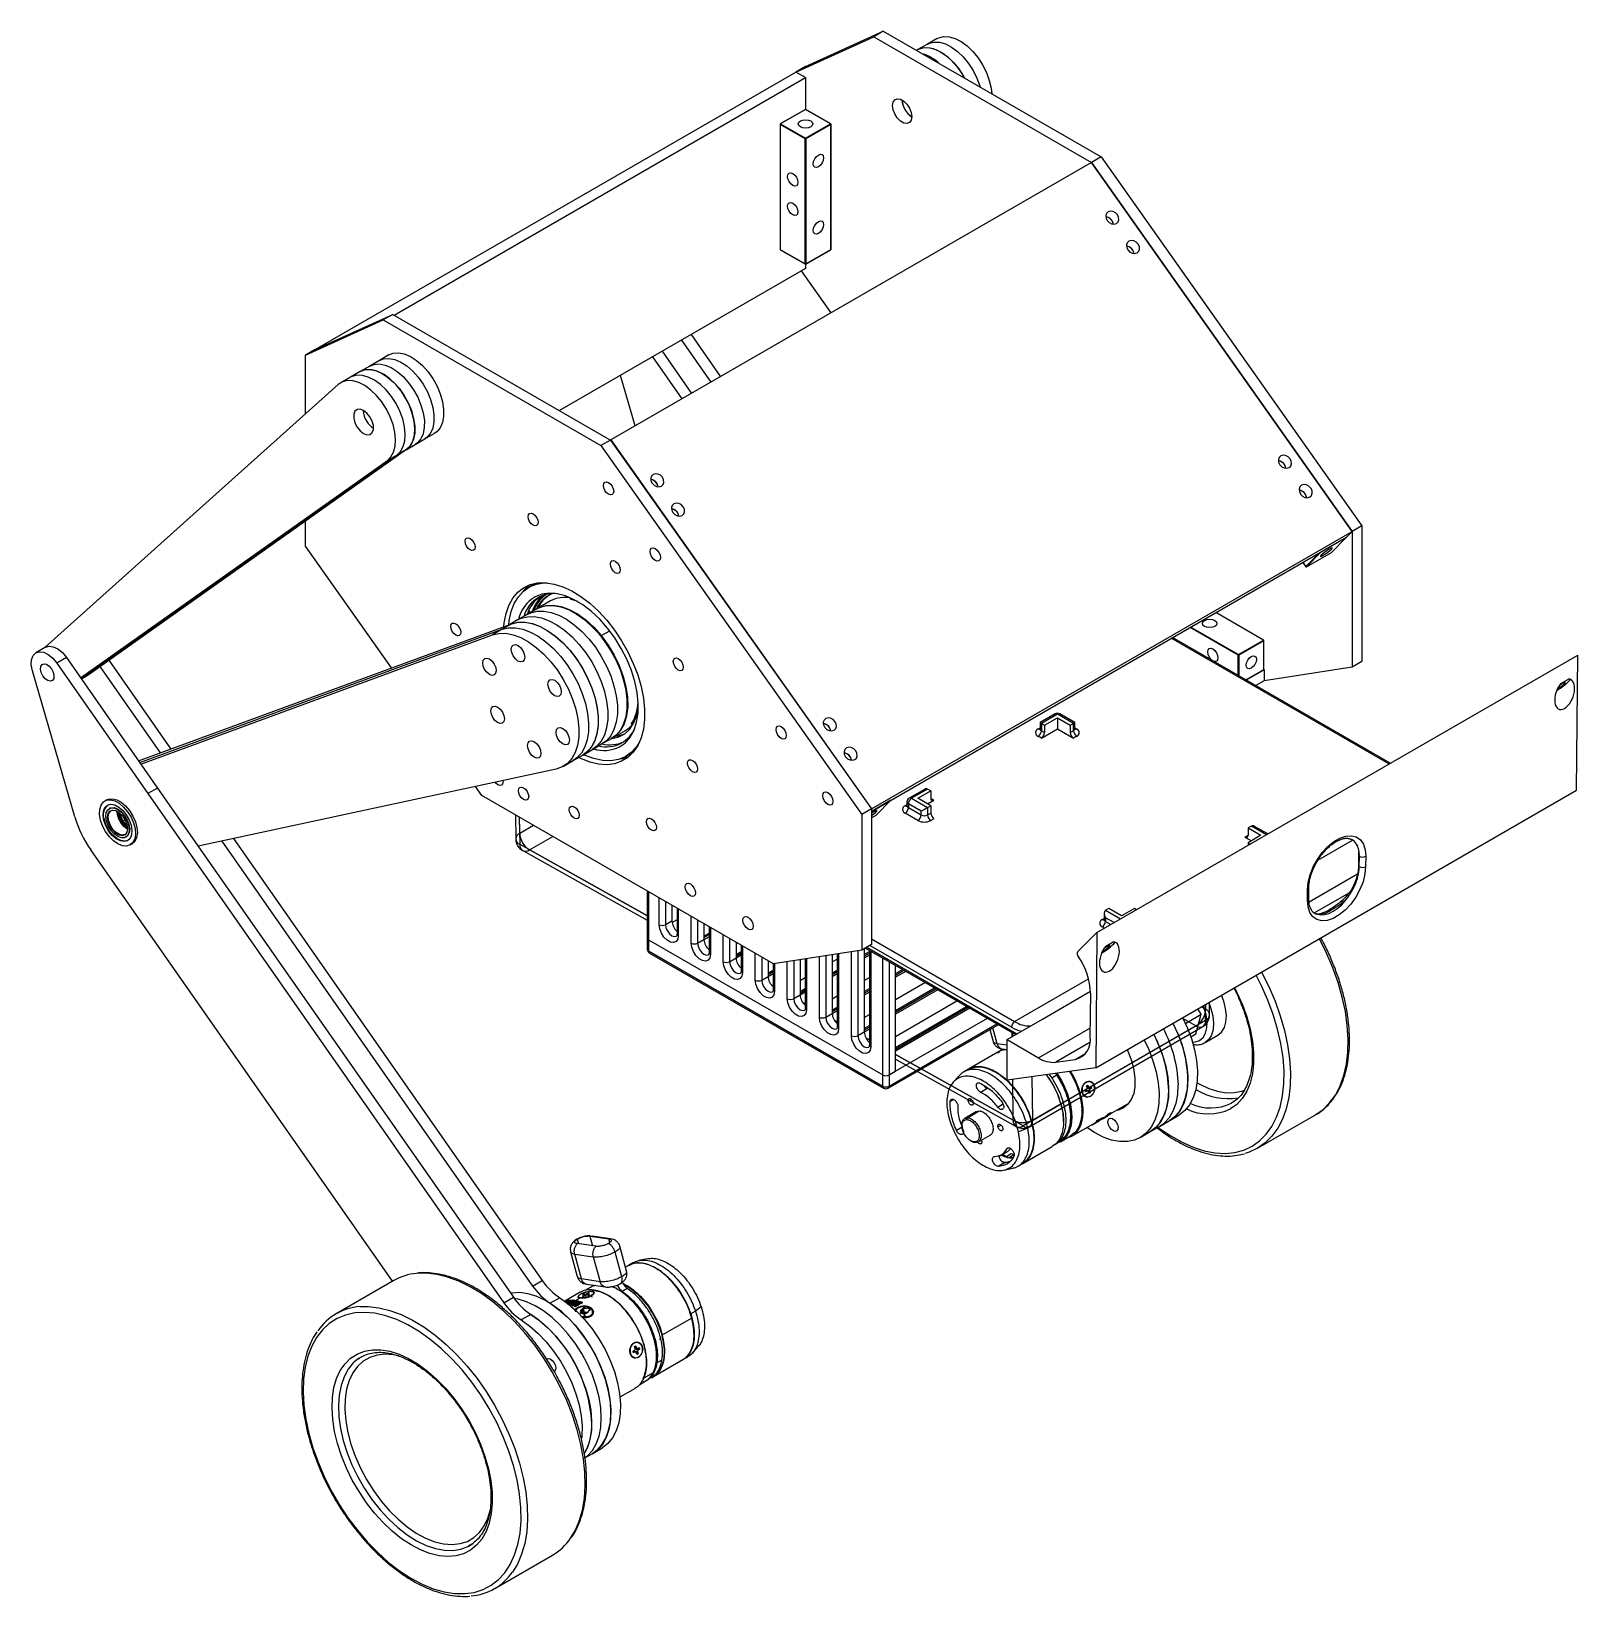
# Model space of a CAD drawing. Header units: millimetres. Extents: x 143 to 484, y 74 to 419.
import ezdxf

# ---------------------------------------------------------------- set-up
doc = ezdxf.new("R2010")
doc.units = ezdxf.units.MM

msp = doc.modelspace()

# ---------------------------------------------------------------- linework, layer by layer
at = {"color": 7, "linetype": 'Continuous', "lineweight": 25}
for p, q in [((311.78, 410.4), (328.92, 418.18)), ((313.9, 411.63), (331.04, 419.4)), ((331.04, 419.4), (328.92, 418.18)), ((328.92, 418.18), (376.95, 390.45)), ((331.04, 419.4), (379.07, 391.68)), ((338.68, 415.36), (338.36, 415.18)), ((340.8, 416.58), (338.68, 415.36)), ((342.92, 417.81), (340.8, 416.58)), ((313.9, 411.63), (311.78, 410.4)), ((205.71, 349.17), (311.78, 410.4)), ((223.14, 356.78), (313.9, 409.18)), ((313.9, 409.18), (311.78, 410.4)), ((313.9, 409.18), (313.9, 402.18)), ((313.85, 402.16), (308.33, 398.98)), ((313.9, 402.16), (308.38, 398.97)), ((319.41, 398.97), (313.9, 402.16)), ((319.46, 398.98), (313.95, 402.16)), ((308.28, 398.89), (308.28, 371.29)), ((313.83, 395.67), (308.31, 398.85)), ((308.31, 398.85), (308.31, 371.25)), ((308.38, 398.97), (313.9, 395.79)), ((313.9, 395.79), (319.41, 398.97)), ((319.48, 398.85), (313.97, 395.67)), ((319.48, 371.25), (319.48, 398.85)), ((319.51, 371.29), (319.51, 398.89)), ((313.83, 368.07), (313.83, 395.67)), ((313.97, 395.67), (313.97, 368.07)), ((376.95, 390.45), (270.92, 329.24)), ((379.07, 391.68), (376.95, 390.45)), ((434.48, 309.07), (376.95, 390.45)), ((376.95, 390.45), (434.48, 309.07)), ((379.07, 391.68), (436.61, 310.29)), ((308.31, 371.25), (313.83, 368.07)), ((308.33, 371.21), (313.85, 368.02)), ((313.95, 368.02), (319.46, 371.21)), ((313.97, 368.07), (319.48, 371.25)), ((313.9, 367.06), (259.62, 335.73)), ((319.54, 357.31), (313.01, 366.55)), ((313.9, 368.01), (313.9, 367.06)), ((203.59, 347.95), (220.74, 355.72)), ((205.71, 349.17), (222.86, 356.95)), ((222.86, 356.95), (220.74, 355.72)), ((220.74, 355.72), (268.76, 328)), ((222.86, 356.95), (270.89, 329.22)), ((288.64, 352.48), (295.11, 343.2)), ((205.71, 349.17), (203.59, 347.95)), ((286.51, 351.25), (292.99, 341.98)), ((203.59, 334.97), (203.59, 347.95)), ((217.76, 345.55), (215.64, 344.33)), ((219.88, 346.78), (217.76, 345.55)), ((222.01, 348), (219.88, 346.78)), ((280.15, 347.58), (286.62, 338.31)), ((282.27, 348.81), (288.74, 339.53)), ((213.52, 343.11), (211.4, 341.88)), ((215.64, 344.33), (213.52, 343.11)), ((276.28, 332.34), (273.05, 343.48)), ((210.83, 341.47), (146.1, 283.43)), ((225.78, 327.09), (227.76, 328.23)), ((227.76, 328.23), (229.88, 329.46)), ((229.88, 329.46), (232.01, 330.68)), ((270.89, 329.22), (268.76, 328)), ((270.89, 329.21), (270.92, 329.24)), ((270.89, 329.22), (328.42, 247.84)), ((270.92, 329.24), (328.45, 247.86)), ((153.98, 276.78), (221.66, 324.73)), ((154.11, 276.59), (223.78, 325.95)), ((154.11, 276.59), (223.78, 325.95)), ((155.63, 277.39), (225.9, 327.18)), ((221.66, 324.73), (223.78, 325.95)), ((223.78, 325.95), (225.9, 327.18)), ((268.76, 328), (326.3, 246.61)), ((203.59, 305.83), (203.59, 311.37)), ((328.42, 247.29), (433.24, 307.8)), ((328.45, 247.86), (434.48, 309.07)), ((433.13, 307.72), (427.61, 304.54)), ((429.89, 304.43), (433.13, 307.72)), ((429.9, 304.44), (433.14, 307.73)), ((433.24, 307.8), (434.48, 309.07)), ((436.61, 310.29), (434.48, 309.07)), ((434.48, 309.07), (434.48, 279.13)), ((436.61, 310.29), (436.61, 280.35)), ((222.6, 278.96), (203.59, 305.83)), ((424.25, 301.29), (427.26, 304.35)), ((427.61, 304.54), (424.37, 301.25)), ((424.37, 301.24), (429.88, 304.43)), ((424.37, 301.25), (429.89, 304.43)), ((429.89, 304.43), (429.88, 304.43)), ((423.57, 302.22), (424.23, 301.27)), ((423.58, 302.23), (424.25, 301.29)), ((424.37, 301.25), (424.37, 301.24)), ((253.88, 297.33), (252.82, 296.71)), ((257.65, 293.73), (254.75, 292.06)), ((256.55, 295.04), (256.76, 295.17)), ((262.07, 294.14), (262.02, 294.4)), ((252.49, 290.75), (250.37, 289.53)), ((254.61, 291.98), (252.49, 290.75)), ((252.86, 291.51), (252.75, 291.45)), ((252.86, 291.51), (253.03, 292.05)), ((253.23, 291.18), (252.86, 291.51)), ((414.91, 285.09), (404.4, 291.15)), ((414.96, 285.09), (404.43, 291.17)), ((166.78, 258.44), (249.11, 288.7)), ((167.03, 258.09), (246.99, 287.48)), ((167.03, 258.09), (246.99, 287.48)), ((246.99, 287.48), (244.87, 286.25)), ((249.11, 288.7), (246.99, 287.48)), ((250.37, 289.53), (248.66, 288.54)), ((268.84, 286.07), (270.69, 287.14)), ((409.32, 281.78), (398.74, 287.89)), ((398.89, 287.97), (409.4, 281.9)), ((146.26, 283.51), (144.13, 282.29)), ((167.27, 257.73), (244.87, 286.25)), ((268.84, 286.07), (268.72, 285.96)), ((442.59, 257.76), (394.57, 285.48)), ((442.88, 257.93), (394.86, 285.65)), ((409.4, 281.9), (414.91, 285.09)), ((414.98, 284.96), (409.47, 281.78)), ((414.98, 278.6), (414.98, 284.96)), ((415.01, 278.64), (415.01, 285)), ((150.86, 281.25), (148.74, 280.03)), ((148.74, 280.03), (168.85, 251.21)), ((150.86, 281.25), (170.97, 252.43)), ((160.22, 280.64), (173.88, 261.05)), ((378.15, 220.56), (484.21, 281.79)), ((409.32, 277.3), (409.32, 281.78)), ((409.47, 281.78), (409.47, 277.22)), ((436.61, 280.35), (434.48, 279.13)), ((483.98, 251.98), (484.21, 281.79)), ((152.71, 246.1), (143.35, 278.33)), ((154.15, 276.53), (155.63, 277.39)), ((154.16, 276.53), (155.5, 277.3)), ((155.5, 277.3), (155.63, 277.39)), ((158.22, 279.23), (171.52, 260.18)), ((411.03, 276.32), (414.98, 278.6)), ((411.06, 276.3), (414.96, 278.55)), ((415.05, 278.55), (411.1, 276.27)), ((415, 278.59), (415.05, 278.55)), ((434.48, 279.13), (415.05, 276.1)), ((415.05, 278.55), (415.05, 276.1)), ((480.51, 275.51), (482.19, 276.49)), ((415.05, 276.1), (413.22, 275.05)), ((276.01, 266.87), (275.44, 266.54)), ((276.01, 266.87), (276.11, 267.03)), ((368.95, 268.81), (365.62, 266.88)), ((365.62, 266.88), (365.62, 265.49)), ((369.45, 268.76), (365.91, 266.72)), ((365.91, 266.72), (366.62, 266.31)), ((365.91, 266.72), (365.91, 265.08)), ((366.62, 266.31), (369.45, 267.94)), ((366.62, 266.31), (366.62, 264.67)), ((372.98, 266.72), (369.45, 268.76)), ((369.45, 267.94), (372.28, 266.31)), ((369.45, 267.94), (369.45, 265.49)), ((373.28, 266.88), (369.95, 268.81)), ((372.28, 266.31), (372.98, 266.72)), ((372.28, 266.31), (372.28, 264.67)), ((372.98, 265.08), (372.98, 266.72)), ((373.28, 265.49), (373.28, 266.88)), ((268.99, 262.17), (271.11, 263.4)), ((271.25, 263.48), (274.15, 265.15)), ((365.2, 265.49), (365.62, 265.73)), ((365.91, 263.45), (365.2, 263.86)), ((365.91, 263.45), (369.45, 265.49)), ((365.91, 265.08), (366.62, 264.67)), ((369.45, 265.49), (372.98, 263.45)), ((372.28, 264.67), (372.98, 265.08)), ((373.69, 263.86), (372.98, 263.45)), ((373.28, 265.73), (373.69, 265.49)), ((262.63, 258.5), (264.75, 259.72)), ((264.75, 259.72), (266.87, 260.95)), ((266.87, 260.95), (268.99, 262.17)), ((274.32, 259.47), (275.38, 260.09)), ((275.38, 260.09), (276.01, 260.5)), ((258.86, 256.64), (179.93, 239.61)), ((260.51, 257.27), (262.63, 258.5)), ((170.97, 252.43), (168.85, 251.21)), ((170.97, 252.43), (249.45, 140.12)), ((242.5, 250.8), (241.09, 252.81)), ((340.1, 252.15), (336.77, 250.23)), ((340.81, 252.22), (337.27, 250.18)), ((341.52, 251.82), (340.81, 252.22)), ((159.75, 249.85), (159.32, 249.6)), ((168.85, 251.21), (247.33, 138.9)), ((306.86, 213.65), (242.5, 250.8)), ((332.72, 249.75), (328.42, 247.27)), ((329.48, 246.47), (332.72, 249.75)), ((329.49, 246.48), (332.73, 249.76)), ((335.86, 248.55), (336.27, 248.79)), ((336.27, 249.37), (336.27, 248.55)), ((339.39, 247.33), (336.57, 248.96)), ((336.57, 248.96), (336.57, 248.14)), ((337.27, 250.18), (340.81, 248.14)), ((338.69, 250.18), (341.52, 251.82)), ((341.52, 248.55), (338.69, 250.18)), ((340.81, 248.96), (342.22, 249.77)), ((341.52, 251.82), (341.52, 250.18)), ((341.52, 250.18), (342.22, 249.77)), ((377.91, 190.75), (483.98, 251.98)), ((160.4, 247.98), (160.3, 247.91)), ((163.33, 245.24), (163.76, 245.48)), ((249.89, 246.54), (249.96, 241.22)), ((250.76, 246.04), (250.84, 240.04)), ((250.84, 242.45), (250.79, 246.02)), ((328.42, 247.84), (326.3, 246.61)), ((326.3, 246.61), (326.3, 216.67)), ((328.42, 247.82), (328.45, 247.86)), ((328.42, 247.84), (328.42, 217.9)), ((328.42, 245.85), (329.48, 246.47)), ((328.42, 245.85), (329.47, 246.46)), ((329.48, 246.47), (329.47, 246.46)), ((338.69, 245.28), (335.86, 246.92)), ((336.57, 248.14), (339.39, 246.51)), ((339.39, 246.51), (339.39, 247.33)), ((340.81, 248.14), (341.52, 248.55)), ((340.81, 248.14), (340.81, 246.51)), ((340.81, 246.51), (341.52, 246.92)), ((341.52, 248.55), (341.52, 246.92)), ((342.22, 245.69), (341.52, 245.28)), ((253.91, 244.22), (250.84, 242.45)), ((252.99, 238.79), (258.15, 241.77)), ((410.81, 241.61), (411.52, 242.02)), ((412.23, 244.06), (411.52, 243.65)), ((411.52, 243.65), (414.35, 242.02)), ((411.52, 243.65), (411.52, 242.02)), ((414.35, 242.02), (411.52, 240.39)), ((415.54, 242.15), (412.23, 244.06)), ((415.84, 242.31), (412.93, 243.99)), ((222.75, 143.62), (156.24, 238.79)), ((163.95, 241.59), (164.05, 241.65)), ((164.92, 239.9), (165.35, 240.15)), ((185.11, 240.73), (253.7, 142.57)), ((187.69, 241.29), (255.82, 143.8)), ((250.84, 240.04), (278.98, 224.3)), ((251.5, 238.64), (278.98, 223.27)), ((278.98, 224.26), (252.99, 238.79)), ((410.81, 241.61), (412.23, 240.79)), ((411.52, 240.39), (412.01, 240.1)), ((411.52, 240.39), (411.52, 239.82)), ((426.92, 236.56), (434.57, 240.98)), ((435.85, 238.46), (435.9, 237.71)), ((435.9, 237.71), (435.88, 235.42)), ((436.03, 235.11), (436.05, 237.4)), ((437.46, 237.4), (437.44, 235.11)), ((424.95, 227.34), (435.65, 233.52)), ((278.98, 229.75), (278.98, 219.36)), ((279.27, 229.58), (279.27, 218.96)), ((281.59, 222.31), (281.59, 228.24)), ((424.6, 227.69), (424.62, 229.98)), ((424.9, 228.1), (424.91, 230.39)), ((433.72, 229.26), (426.16, 224.89)), ((283, 227.42), (283, 222.31)), ((284.42, 226.61), (284.42, 223.12)), ((285.54, 225.96), (285.54, 220.27)), ((285.83, 225.79), (285.83, 219.86)), ((379.76, 224.84), (379.76, 223.45)), ((380.76, 225.9), (380.05, 225.49)), ((380.05, 225.49), (383.37, 223.57)), ((383.59, 224.26), (380.76, 225.9)), ((386.42, 225.9), (383.59, 224.26)), ((386.91, 225.61), (386.42, 225.9)), ((283, 222.31), (284.42, 223.12)), ((285.54, 223.39), (284.45, 222.76)), ((288.66, 218.23), (288.66, 224.16)), ((290.08, 223.34), (290.08, 218.23)), ((291.49, 222.53), (291.49, 219.04)), ((291.49, 222.25), (291.73, 222.39)), ((292.61, 221.88), (292.61, 216.19)), ((292.9, 221.71), (292.9, 215.78)), ((379.35, 223.45), (379.76, 223.68)), ((379.83, 221.53), (379.35, 221.81)), ((380.05, 223.85), (380.05, 223.04)), ((381.96, 222.76), (380.05, 223.85)), ((380.05, 223.04), (381.25, 222.35)), ((278.98, 219.36), (278.98, 216.92)), ((279.27, 218.96), (330.91, 189.15)), ((279.27, 218.96), (330.91, 189.15)), ((279.27, 218.96), (279.27, 216.51)), ((290.08, 218.23), (291.49, 219.04)), ((291.49, 219.8), (292.61, 220.45)), ((291.49, 219.46), (292.61, 220.11)), ((292.61, 219.63), (291.49, 218.98)), ((295.73, 214.14), (295.73, 220.08)), ((297.15, 219.26), (297.15, 214.14)), ((298.56, 218.44), (298.56, 214.96)), ((298.56, 218.17), (298.8, 218.3)), ((299.68, 217.8), (299.68, 212.1)), ((299.97, 217.63), (299.97, 211.7)), ((328.42, 217.9), (326.3, 216.67)), ((359.31, 199.7), (328.11, 217.72)), ((328.42, 219.17), (360.02, 200.92)), ((373.95, 216.42), (378.15, 220.56)), ((378.15, 220.56), (377.91, 190.75)), ((380.1, 217.55), (381.78, 218.52)), ((279.27, 216.51), (330.91, 186.7)), ((279.48, 216.05), (331.11, 186.24)), ((297.15, 214.14), (298.56, 214.96)), ((298.56, 215.72), (299.68, 216.36)), ((298.56, 215.38), (299.68, 216.03)), ((299.68, 215.55), (298.56, 214.9)), ((302.8, 210.06), (302.8, 215.99)), ((304.22, 215.18), (304.22, 210.06)), ((305.63, 214.36), (305.63, 210.88)), ((305.63, 214.08), (305.87, 214.22)), ((326.3, 216.67), (306.86, 213.65)), ((311.29, 214.34), (311.29, 205.98)), ((312.7, 214.56), (312.7, 206.8)), ((313.82, 214.73), (313.82, 203.94)), ((314.12, 214.78), (314.12, 203.53)), ((316.95, 201.9), (316.95, 215.22)), ((318.36, 215.44), (318.36, 201.9)), ((319.77, 215.66), (319.77, 202.71)), ((319.77, 214.08), (320.9, 214.73)), ((320.9, 215.83), (320.9, 199.86)), ((321.19, 215.88), (321.19, 199.45)), ((324.02, 197.82), (324.02, 216.32)), ((325.43, 216.54), (325.43, 197.82)), ((326.84, 216.99), (326.84, 198.63)), ((326.84, 215.72), (327.97, 216.36)), ((326.84, 215.38), (327.97, 216.03)), ((327.97, 215.55), (326.84, 214.9)), ((327.11, 217.14), (360.19, 198.04)), ((327.4, 217.31), (360.49, 198.21)), ((327.97, 216.64), (327.97, 195.78)), ((328.26, 216.47), (328.26, 195.37)), ((330.91, 189.15), (330.91, 214.94)), ((332.32, 214.13), (332.32, 189.15)), ((299.66, 212.73), (299.68, 212.72)), ((304.22, 210.06), (305.63, 210.88)), ((305.63, 211.63), (306.75, 212.28)), ((305.63, 211.3), (306.75, 211.94)), ((306.75, 211.47), (305.63, 210.82)), ((306.75, 213.71), (306.75, 208.02)), ((307.05, 213.68), (307.05, 207.61)), ((309.87, 205.98), (309.87, 214.12)), ((319.77, 211.63), (320.9, 212.28)), ((319.77, 211.3), (320.9, 211.94)), ((320.9, 211.47), (319.77, 210.82)), ((333.73, 189.97), (333.73, 213.31)), ((333.73, 211.53), (335.28, 212.42)), ((333.73, 211.19), (335.57, 212.25)), ((335.98, 212.01), (333.73, 210.71)), ((306.43, 208.95), (306.75, 208.77)), ((306.75, 208.73), (306.5, 208.87)), ((312.7, 210), (313.82, 210.65)), ((312.7, 207.55), (313.82, 208.2)), ((312.7, 207.21), (313.82, 207.86)), ((313.82, 207.38), (312.7, 206.74)), ((326.84, 210), (327.97, 210.65)), ((326.84, 207.55), (327.97, 208.2)), ((326.84, 207.21), (327.97, 207.86)), ((327.97, 207.38), (326.84, 206.74)), ((333.73, 205.82), (340.23, 209.56)), ((333.73, 203.37), (342.35, 208.34)), ((333.73, 203.03), (342.64, 208.17)), ((343.06, 207.93), (333.73, 202.55)), ((360.02, 200.92), (376.34, 210.35)), ((366.14, 201.47), (376.78, 207.61)), ((311.29, 205.98), (312.7, 206.8)), ((313.31, 205.1), (313.82, 204.81)), ((313.82, 204.77), (313.36, 205.03)), ((319.77, 205.92), (320.9, 206.57)), ((319.77, 203.47), (320.9, 204.12)), ((319.77, 203.13), (320.9, 203.78)), ((333.73, 197.65), (347.3, 205.48)), ((333.73, 195.2), (349.42, 204.26)), ((333.73, 194.86), (349.71, 204.09)), ((350.13, 203.85), (333.73, 194.39)), ((376.71, 197.48), (376.79, 207.16)), ((402.15, 203.64), (401.17, 204.18)), ((402.15, 201.23), (402.1, 204.72)), ((402.13, 204.74), (402.15, 203.64)), ((403.02, 202.46), (402.99, 205.23)), ((318.36, 201.9), (319.77, 202.71)), ((320.9, 203.3), (319.77, 202.66)), ((320.25, 201.22), (320.9, 200.86)), ((320.9, 200.82), (320.29, 201.16)), ((326.84, 201.84), (327.97, 202.49)), ((353.96, 201.64), (332.32, 189.15)), ((332.32, 186.7), (356.08, 200.41)), ((358.37, 196.98), (366.14, 201.47)), ((363.96, 179.19), (402.15, 201.23)), ((396.9, 201.72), (400.06, 199.95)), ((397.68, 200.53), (401.15, 202.53)), ((399.99, 198.22), (401.15, 202.53)), ((401.15, 202.53), (400.44, 203.76)), ((325.43, 197.82), (326.84, 198.63)), ((326.84, 199.39), (327.97, 200.04)), ((326.84, 199.05), (327.97, 199.7)), ((327.97, 199.22), (326.85, 198.57)), ((327.21, 197.33), (327.97, 196.91)), ((327.97, 196.87), (327.24, 197.27)), ((332.11, 186.24), (356.37, 200.24)), ((354.54, 199.19), (355.26, 196.56)), ((356.16, 196.05), (355.2, 199.57)), ((358.37, 188), (358.37, 196.98)), ((358.37, 196.98), (365.3, 192.91)), ((359.44, 198.47), (359.65, 197.72)), ((359.47, 197.62), (359.46, 198.46)), ((400.06, 199.95), (361.87, 177.9)), ((363.34, 177.77), (401.53, 199.82)), ((365.3, 192.91), (376.73, 199.51)), ((398.87, 197.57), (399.99, 198.22)), ((402.03, 196.31), (404.86, 197.94)), ((333.73, 193.68), (359.72, 179.15)), ((361.87, 177.9), (333.73, 193.64)), ((356.32, 194.17), (349.85, 190.43)), ((358.37, 195.73), (356.16, 196.05)), ((356.29, 194.02), (356.72, 194.4)), ((356.29, 194.02), (356.72, 194.4)), ((357.28, 194.89), (358.37, 194.73)), ((376.62, 196.29), (369.1, 191.95)), ((373.38, 192.55), (375.64, 193.86)), ((332.32, 189.15), (333.73, 189.97)), ((333.73, 192.65), (360.38, 177.75)), ((349.82, 190.41), (348.75, 189.8)), ((377.91, 190.75), (358.37, 188)), ((369.1, 191.95), (373.38, 192.55)), ((330.91, 186.7), (330.91, 189.15)), ((332.32, 189.15), (332.32, 186.7)), ((347.75, 188.98), (346.47, 187.57)), ((359.72, 179.15), (359.6, 188.17)), ((363.83, 188.77), (363.96, 179.19)), ((367.59, 189.3), (368.21, 188.51)), ((367.59, 189.3), (368.21, 188.51)), ((368.21, 188.51), (369.34, 189.16)), ((368.21, 188.51), (369.34, 189.16)), ((369.34, 189.16), (369.07, 189.51)), ((369.34, 189.16), (369.07, 189.51)), ((375.86, 186.67), (376.17, 186.93)), ((376.28, 186.51), (375.89, 186.57)), ((375.9, 186.77), (376.17, 186.93)), ((376.01, 186.36), (375.9, 186.77)), ((376.17, 186.93), (376.28, 186.51)), ((376.52, 187.72), (376.46, 187.73)), ((376.57, 186.36), (376.89, 186.55)), ((376.89, 186.55), (376.99, 186.2)), ((346.57, 183.74), (345.79, 183.29)), ((349.78, 183.34), (350.48, 183.73)), ((353.95, 186.13), (352.53, 185.31)), ((353.78, 186.43), (353.56, 186.42)), ((354.56, 186.05), (354.6, 185.89)), ((355.12, 185.45), (355.04, 185.82)), ((375.55, 185.77), (375.88, 185.96)), ((375.64, 185.43), (375.55, 185.77)), ((375.97, 185.62), (375.57, 185.67)), ((375.97, 185.62), (375.64, 185.43)), ((376.09, 185.64), (375.69, 185.7)), ((375.96, 184.27), (376.02, 184.26)), ((376.05, 186.39), (376.45, 186.34)), ((376.13, 185.68), (376.16, 185.58)), ((376.53, 185.62), (376.13, 185.68)), ((376.64, 185.2), (376.16, 185.58)), ((376.25, 186.46), (376.35, 186.12)), ((376.37, 185.05), (376.26, 185.47)), ((376.35, 186.12), (376.27, 186.07)), ((376.66, 186.02), (376.27, 186.07)), ((376.99, 186.2), (376.35, 186.12)), ((376.64, 185.2), (376.37, 185.05)), ((376.53, 185.62), (376.64, 185.2)), ((376.99, 186.2), (376.66, 186.02)), ((347.45, 182.53), (347.48, 182.18)), ((351.63, 181.07), (349.01, 179.56)), ((349.48, 179.3), (349.6, 179.7)), ((349.6, 179.7), (352.22, 181.21)), ((351.64, 181.04), (352.22, 181.21)), ((356.29, 182.06), (357.36, 182.68)), ((370.25, 182.67), (363.78, 178.94)), ((370.25, 182.67), (370.26, 182.72)), ((374.84, 181.2), (374.84, 181.29)), ((377.98, 178.67), (379.49, 179.67)), ((378.15, 179.07), (379.45, 179.76)), ((379.5, 179.68), (378.21, 178.99)), ((378.71, 179.15), (379.58, 179.65)), ((379.43, 179.45), (379.79, 179.66)), ((379.5, 179.68), (379.45, 179.76)), ((379.49, 179.67), (379.5, 179.68)), ((379.56, 179.53), (380.12, 179.85)), ((379.66, 179.7), (379.79, 179.79)), ((379.66, 179.7), (379.71, 179.62)), ((379.71, 179.62), (379.85, 179.71)), ((379.79, 179.79), (379.85, 179.71)), ((379.9, 179.73), (379.99, 179.79)), ((379.94, 179.75), (379.94, 179.74)), ((380.06, 179.99), (380.24, 180.15)), ((380.06, 179.99), (380.12, 179.91)), ((380.12, 179.91), (380.29, 180.06)), ((380.32, 180.04), (380.12, 179.91)), ((380.29, 179.96), (380.2, 179.9)), ((380.35, 179.98), (380.23, 179.91)), ((380.24, 180.15), (380.49, 180.32)), ((380.24, 180.15), (380.29, 180.06)), ((380.25, 179.95), (380.26, 179.95)), ((380.29, 180.06), (380.55, 180.24)), ((380.4, 180.1), (380.32, 180.04)), ((380.35, 179.98), (380.49, 180.07)), ((380.39, 180.06), (380.41, 180.06)), ((380.45, 180.14), (380.4, 180.1)), ((380.43, 180.11), (380.45, 180.14)), ((380.44, 180.1), (380.43, 180.11)), ((380.49, 180.12), (380.44, 180.1)), ((380.49, 180.32), (380.55, 180.24)), ((380.57, 180.16), (380.49, 180.12)), ((380.52, 180.43), (380.64, 180.56)), ((380.52, 180.43), (380.58, 180.35)), ((380.55, 180.24), (380.74, 180.43)), ((380.58, 180.35), (380.7, 180.49)), ((380.74, 180.43), (380.58, 180.35)), ((380.64, 180.26), (380.63, 180.25)), ((380.64, 180.56), (380.95, 180.73)), ((380.64, 180.56), (380.7, 180.49)), ((380.66, 180.28), (380.64, 180.26)), ((380.66, 180.28), (381.01, 180.65)), ((380.7, 180.49), (381.01, 180.65)), ((380.75, 180.44), (380.8, 180.36)), ((380.8, 180.36), (381.15, 180.72)), ((380.9, 180.39), (380.8, 180.31)), ((380.97, 180.45), (380.9, 180.39)), ((380.99, 180.41), (380.9, 180.38)), ((381.01, 180.65), (380.95, 180.73)), ((380.97, 180.45), (381.31, 180.8)), ((380.98, 180.69), (381.09, 180.8)), ((381.14, 180.47), (380.99, 180.41)), ((381.09, 180.8), (381.26, 180.88)), ((381.09, 180.8), (381.15, 180.72)), ((381.15, 180.72), (381.31, 180.8)), ((381.26, 180.62), (385.2, 182.89)), ((381.31, 180.8), (381.26, 180.88)), ((384.59, 182.55), (384.95, 182.62)), ((384.89, 182.6), (384.59, 182.55)), ((394.1, 179.03), (396.22, 180.25)), ((413.62, 172.98), (426.35, 180.32)), ((348.6, 177.72), (347.18, 176.9)), ((348.3, 178.01), (348.55, 177.26)), ((348.39, 178.18), (348.39, 177.94)), ((348.55, 177.26), (348.68, 176.88)), ((356.32, 177.69), (357.01, 178.09)), ((362.91, 177.41), (360.87, 176.57)), ((363.97, 178.02), (362.91, 177.41)), ((363.78, 178.94), (363.72, 178.92)), ((370.81, 178.88), (370.81, 178.96)), ((372.52, 175.58), (377.23, 178.3)), ((377.06, 178.08), (377.01, 178.17)), ((377.17, 178.18), (377.06, 178.08)), ((377.13, 178.24), (377.23, 178.3)), ((377.13, 178.24), (377.18, 178.15)), ((377.18, 178.15), (378.74, 179.06)), ((377.18, 178.15), (377.28, 178.21)), ((377.23, 178.3), (377.68, 178.56)), ((377.28, 178.21), (377.23, 178.3)), ((378.39, 178.86), (377.28, 178.21)), ((377.66, 178.6), (377.68, 178.62)), ((377.66, 178.6), (377.71, 178.52)), ((377.68, 178.62), (378.12, 178.91)), ((377.73, 178.54), (377.68, 178.62)), ((377.71, 178.52), (378.39, 178.86)), ((377.71, 178.52), (377.73, 178.54)), ((379.07, 179.41), (377.73, 178.54)), ((378.75, 179.07), (377.98, 178.67)), ((378.07, 178.98), (378.15, 179.07)), ((378.07, 178.98), (378.13, 178.9)), ((378.13, 178.9), (379.07, 179.41)), ((378.13, 178.9), (378.21, 178.99)), ((378.21, 178.99), (378.15, 179.07)), ((378.74, 179.06), (378.75, 179.07)), ((378.87, 179.21), (378.98, 179.25)), ((378.98, 179.25), (379.43, 179.45)), ((379.38, 179.54), (379.43, 179.45)), ((387.73, 175.35), (389.86, 176.58)), ((389.86, 176.58), (391.98, 177.8)), ((391.98, 177.8), (394.1, 179.03)), ((350.3, 174.63), (350.51, 174.51)), ((351.42, 174.22), (351.12, 174.37)), ((352.01, 174.36), (354.63, 175.87)), ((352.66, 174.73), (352.73, 174.52)), ((358.63, 173.02), (358.3, 172.83)), ((361.85, 169.65), (368.32, 173.38)), ((370.12, 174.42), (372.35, 175.71)), ((357.77, 169.79), (356.36, 168.98)), ((357.13, 171.54), (358.54, 172.36)), ((357.31, 171.65), (358.2, 171.19)), ((357.77, 169.79), (358.93, 170.1)), ((358.2, 171.19), (359.26, 171.81)), ((359.97, 171.63), (358.91, 171.02)), ((358.91, 171.02), (359.79, 171.07)), ((359.26, 171.81), (359.97, 171.63)), ((360.75, 169.02), (361.81, 169.63)), ((357.68, 168.16), (359.54, 168.55)), ((263.54, 151.95), (263.45, 151.96)), ((263.55, 152.94), (263.55, 152.94)), ((263.55, 152.94), (263.83, 151.91)), ((266.3, 153.61), (266.39, 153.59)), ((266.3, 153.61), (266.88, 151.47)), ((266.39, 153.59), (270.5, 153)), ((266.39, 153.59), (266.79, 153.59)), ((270.9, 153.01), (266.79, 153.61)), ((270.5, 153), (270.53, 152.99)), ((270.5, 153), (270.9, 152.99)), ((270.74, 152.19), (270.53, 152.99)), ((262.07, 150.1), (263.55, 144.65)), ((264.46, 144.14), (262.97, 149.59)), ((262.97, 149.59), (267.08, 148.99)), ((267.65, 151.35), (263.54, 151.95)), ((267.08, 148.99), (268.56, 143.54)), ((267.68, 151.35), (267.65, 151.35)), ((273.36, 144.64), (271.87, 150.08)), ((274.41, 145.89), (272.93, 151.34)), ((279, 148.61), (277.13, 148.22)), ((274.83, 147.12), (274.18, 146.75)), ((275.92, 147.76), (274.86, 147.14)), ((280.86, 146.51), (280.83, 146.53)), ((223.06, 143.79), (210.33, 136.45)), ((253.7, 142.57), (255.82, 143.8)), ((268.56, 143.54), (264.46, 144.14)), ((266.55, 142.35), (265.19, 141.56)), ((265.58, 142.98), (269.69, 142.38)), ((267.23, 141.7), (266.81, 141.46)), ((271.93, 144.07), (272, 144.06)), ((271.93, 144.07), (272, 144.06)), ((272.7, 141.67), (272.55, 141.75)), ((274.58, 142.06), (273.45, 141.4)), ((274.58, 142.06), (273.45, 141.4)), ((247.33, 138.9), (249.45, 140.12)), ((259.66, 139.99), (257.54, 138.77)), ((261.16, 139.35), (260.72, 139.09)), ((264.16, 141.19), (260.77, 139.24)), ((260.8, 139.22), (260.77, 139.2)), ((260.8, 139.16), (260.79, 139.15)), ((260.79, 139.15), (260.79, 139.14)), ((260.79, 139.14), (260.8, 139.15)), ((260.89, 139.28), (260.8, 139.16)), ((260.82, 139.23), (260.8, 139.22)), ((260.8, 139.15), (260.83, 139.17)), ((260.84, 139.07), (260.8, 139.16)), ((260.8, 139.15), (260.8, 139.15)), ((260.81, 139.22), (260.82, 139.23)), ((260.83, 139.17), (261.13, 139.34)), ((260.9, 139.15), (260.84, 139.07)), ((260.88, 139.28), (260.89, 139.28)), ((260.93, 139.19), (260.89, 139.28)), ((260.93, 138.99), (260.89, 139.08)), ((260.95, 139.07), (260.91, 139.16)), ((261, 139.1), (261.04, 139.1)), ((261.07, 139.01), (261.04, 139.1)), ((261.05, 139.01), (261.24, 139.12)), ((261.1, 138.96), (261.49, 139.14)), ((261.13, 139.34), (261.16, 139.35)), ((261.17, 138.89), (261.36, 139.06)), ((261.18, 138.89), (261.17, 138.89)), ((261.2, 138.8), (261.17, 138.89)), ((261.22, 139.11), (261.18, 139.2)), ((261.58, 139.06), (261.18, 138.89)), ((261.21, 138.8), (261.18, 138.89)), ((261.21, 138.8), (261.2, 138.8)), ((261.4, 138.88), (261.21, 138.8)), ((261.27, 139.24), (261.23, 139.33)), ((261.24, 139.12), (261.29, 139.13)), ((261.26, 139.18), (261.69, 139.44)), ((261.3, 139.19), (261.26, 139.18)), ((261.29, 139.09), (261.26, 139.18)), ((261.28, 138.95), (261.27, 138.94)), ((261.27, 138.94), (261.29, 138.95)), ((261.3, 138.97), (261.28, 138.95)), ((261.31, 138.86), (261.28, 138.95)), ((261.32, 139.04), (261.29, 139.13)), ((261.33, 139.1), (261.29, 139.09)), ((261.29, 138.95), (261.32, 138.97)), ((261.73, 139.44), (261.3, 139.19)), ((261.3, 139.19), (261.33, 139.1)), ((261.5, 139.14), (261.3, 138.97)), ((261.33, 138.87), (261.3, 138.97)), ((261.31, 138.86), (261.3, 138.85)), ((261.33, 138.87), (261.31, 138.86)), ((261.32, 138.97), (261.74, 139.15)), ((261.47, 139.18), (261.33, 139.1)), ((261.53, 139.05), (261.33, 138.87)), ((261.38, 139.07), (261.34, 139.06)), ((261.37, 138.96), (261.34, 139.06)), ((261.36, 139.2), (261.4, 139.22)), ((261.64, 139.21), (261.36, 139.2)), ((261.4, 139.1), (261.36, 139.2)), ((261.36, 139.06), (261.4, 139.08)), ((261.4, 139.08), (261.38, 139.08)), ((261.38, 139.08), (261.38, 139.07)), ((261.42, 138.99), (261.38, 139.08)), ((261.41, 138.98), (261.38, 139.07)), ((261.4, 139.22), (261.52, 139.23)), ((261.4, 138.89), (261.6, 139.06)), ((261.43, 138.8), (261.4, 138.89)), ((261.44, 138.89), (261.4, 138.89)), ((261.42, 138.81), (261.46, 138.81)), ((261.44, 139.37), (261.48, 139.28)), ((261.75, 139.15), (261.44, 138.89)), ((261.47, 138.8), (261.44, 138.89)), ((261.49, 138.72), (261.46, 138.81)), ((261.78, 139.06), (261.47, 138.8)), ((261.49, 139.14), (261.5, 139.14)), ((261.54, 139.3), (261.5, 139.39)), ((261.53, 139.05), (261.5, 139.14)), ((261.68, 139.12), (261.51, 139.11)), ((261.52, 139.23), (261.91, 139.46)), ((261.54, 138.52), (261.6, 138.55)), ((261.96, 139.46), (261.56, 139.23)), ((261.56, 139.23), (261.68, 139.24)), ((261.62, 139.08), (261.58, 139.06)), ((261.61, 138.97), (261.58, 139.06)), ((261.99, 139.37), (261.6, 139.14)), ((261.6, 139.06), (261.64, 139.09)), ((261.62, 138.56), (261.6, 138.55)), ((261.65, 138.99), (261.61, 138.97)), ((261.64, 139.09), (261.62, 139.08)), ((261.65, 138.99), (261.62, 139.08)), ((261.91, 138.63), (261.62, 138.46)), ((261.65, 138.45), (261.62, 138.54)), ((261.68, 139.24), (261.64, 139.21)), ((261.68, 139.12), (261.64, 139.21)), ((261.67, 138.65), (261.64, 138.74)), ((261.67, 139), (261.65, 138.99)), ((261.67, 138.88), (262.1, 139.13)), ((261.71, 138.87), (261.67, 138.88)), ((261.7, 138.79), (261.67, 138.88)), ((261.72, 139.14), (261.68, 139.24)), ((261.72, 139.14), (261.68, 139.12)), ((261.69, 139.44), (261.73, 139.44)), ((261.74, 138.78), (261.7, 138.79)), ((261.91, 138.99), (261.71, 138.87)), ((261.74, 138.78), (261.71, 138.87)), ((261.72, 138.48), (262.16, 138.74)), ((261.76, 138.47), (261.72, 138.48)), ((261.72, 138.48), (261.74, 138.39)), ((261.77, 139.35), (261.73, 139.44)), ((261.74, 139.15), (261.75, 139.15)), ((261.94, 138.9), (261.74, 138.78)), ((261.79, 138.38), (261.74, 138.39)), ((261.78, 139.06), (261.75, 139.15)), ((262.06, 138.64), (261.76, 138.47)), ((261.79, 138.38), (261.76, 138.47)), ((262.08, 138.55), (261.79, 138.38)), ((262.45, 139.47), (261.84, 139.21)), ((261.84, 139.21), (262.11, 139.47)), ((261.87, 139.12), (261.84, 139.21)), ((261.84, 139.21), (261.84, 139.21)), ((261.87, 139.12), (261.84, 139.21)), ((262.21, 139.26), (261.87, 139.12)), ((261.87, 139.12), (261.87, 139.12)), ((261.88, 138.72), (261.94, 138.75)), ((261.88, 138.72), (261.88, 138.71)), ((261.88, 138.71), (261.91, 138.62)), ((261.91, 139.46), (261.96, 139.46)), ((262.13, 138.97), (261.91, 138.99)), ((261.94, 138.9), (261.91, 138.99)), ((261.91, 138.62), (261.91, 138.63)), ((261.92, 139.26), (261.94, 139.27)), ((261.95, 139.27), (261.92, 139.26)), ((261.93, 138.85), (262.13, 138.97)), ((261.96, 138.76), (261.93, 138.85)), ((261.98, 138.85), (261.93, 138.85)), ((261.94, 139.27), (261.96, 139.29)), ((261.97, 139.18), (261.94, 139.27)), ((261.94, 138.75), (261.94, 138.72)), ((261.97, 138.63), (261.94, 138.72)), ((261.99, 139.29), (261.95, 139.27)), ((261.97, 139.18), (261.95, 139.17)), ((262.14, 139.13), (261.95, 139.02)), ((261.95, 139.02), (262.18, 139)), ((261.99, 139.37), (261.96, 139.46)), ((261.96, 139.29), (262.06, 139.39)), ((261.99, 139.2), (261.96, 139.29)), ((262.16, 138.78), (261.96, 138.66)), ((262, 138.76), (261.96, 138.76)), ((261.99, 139.2), (261.97, 139.18)), ((262.41, 139.1), (261.98, 138.85)), ((262, 138.76), (261.98, 138.85)), ((262.22, 139.39), (261.99, 139.29)), ((262.1, 139.3), (261.99, 139.2)), ((262.44, 139.01), (262, 138.76)), ((262.04, 138.41), (262.09, 138.64)), ((262.05, 138.41), (262.04, 138.41)), ((262.06, 138.32), (262.04, 138.41)), ((262.48, 138.67), (262.05, 138.41)), ((262.07, 138.32), (262.05, 138.41)), ((262.06, 139.39), (262.22, 139.39)), ((262.1, 139.3), (262.06, 139.39)), ((262.09, 138.66), (262.06, 138.64)), ((262.08, 138.55), (262.06, 138.64)), ((262.07, 138.32), (262.06, 138.32)), ((262.51, 138.58), (262.07, 138.32)), ((262.11, 138.57), (262.08, 138.55)), ((262.15, 139.47), (262.09, 139.41)), ((262.09, 139.41), (262.27, 139.41)), ((262.09, 138.64), (262.1, 138.67)), ((262.1, 138.67), (262.09, 138.66)), ((262.11, 138.57), (262.09, 138.66)), ((262.25, 139.3), (262.1, 139.3)), ((262.1, 139.13), (262.14, 139.13)), ((262.11, 138.49), (262.1, 138.48)), ((262.1, 138.48), (262.12, 138.49)), ((262.11, 139.47), (262.15, 139.47)), ((262.17, 138.73), (262.11, 138.51)), ((262.13, 138.58), (262.11, 138.57)), ((262.11, 138.51), (262.11, 138.49)), ((262.14, 138.42), (262.11, 138.51)), ((262.13, 138.4), (262.11, 138.49)), ((262.12, 138.49), (262.15, 138.51)), ((262.12, 138.49), (262.12, 138.49)), ((262.14, 138.42), (262.13, 138.4)), ((262.13, 138.4), (262.13, 138.39)), ((262.17, 139.14), (262.14, 139.23)), ((262.17, 139.04), (262.14, 139.13)), ((262.14, 138.87), (262.18, 138.89)), ((262.14, 138.88), (262.18, 138.89)), ((262.14, 138.88), (262.17, 138.79)), ((262.14, 138.87), (262.14, 138.88)), ((262.19, 138.64), (262.14, 138.42)), ((262.18, 139.38), (262.15, 139.47)), ((262.15, 138.51), (262.44, 138.68)), ((262.16, 138.78), (262.17, 138.79)), ((262.16, 138.74), (262.17, 138.73)), ((262.19, 138.64), (262.17, 138.73)), ((262.18, 139), (262.37, 139.11)), ((262.18, 138.89), (262.2, 138.89)), ((262.2, 138.8), (262.44, 138.94)), ((262.2, 138.89), (262.23, 138.8)), ((262.24, 139.11), (262.21, 139.2)), ((262.33, 139.19), (262.21, 139.2)), ((262.25, 138.72), (262.23, 138.81)), ((262.27, 139.19), (262.24, 139.29)), ((262.36, 139.1), (262.24, 139.11)), ((262.33, 139.22), (262.25, 139.23)), ((262.28, 139.13), (262.25, 139.23)), ((262.27, 139.41), (262.41, 139.47)), ((262.29, 138.74), (262.27, 138.83)), ((262.77, 139.45), (262.33, 139.19)), ((262.52, 139.33), (262.33, 139.22)), ((262.36, 139.1), (262.33, 139.19)), ((262.6, 139.24), (262.36, 139.1)), ((262.37, 139.11), (262.41, 139.1)), ((262.41, 139.47), (262.45, 139.47)), ((262.41, 139.36), (262.49, 139.46)), ((262.44, 139.01), (262.41, 139.1)), ((262.41, 139.04), (262.47, 139.06)), ((262.42, 139.03), (262.41, 139.04)), ((262.43, 138.95), (262.41, 139.04)), ((262.42, 139.18), (262.46, 139.21)), ((262.42, 139.18), (262.45, 139.09)), ((262.64, 139.16), (262.42, 139.18)), ((262.47, 139.06), (262.42, 139.03)), ((262.42, 139.02), (262.42, 139.03)), ((262.44, 138.93), (262.42, 139.02)), ((262.44, 138.28), (262.42, 138.37)), ((262.44, 138.94), (262.43, 138.95)), ((262.44, 139.33), (262.52, 139.33)), ((262.47, 139.24), (262.44, 139.33)), ((262.44, 138.94), (262.44, 138.93)), ((262.47, 138.73), (262.44, 138.82)), ((262.44, 138.68), (262.48, 138.67)), ((262.48, 139.37), (262.45, 139.47)), ((262.67, 139.07), (262.45, 139.09)), ((262.54, 139.46), (262.46, 139.36)), ((262.46, 139.36), (262.48, 139.36)), ((262.46, 139.21), (262.67, 139.18)), ((262.54, 139.24), (262.47, 139.24)), ((262.48, 139.36), (262.55, 139.35)), ((262.51, 138.58), (262.48, 138.67)), ((262.49, 139.46), (262.54, 139.46)), ((262.67, 139.07), (262.49, 138.97)), ((262.57, 139.37), (262.54, 139.46)), ((262.54, 138.76), (262.82, 138.92)), ((262.58, 138.75), (262.54, 138.76)), ((262.54, 138.76), (262.56, 138.67)), ((262.55, 139.35), (262.73, 139.45)), ((262.6, 138.66), (262.56, 138.67)), ((262.87, 138.91), (262.58, 138.75)), ((262.6, 138.66), (262.58, 138.75)), ((262.89, 138.82), (262.6, 138.66)), ((262.65, 138.95), (262.63, 139.04)), ((262.64, 139.16), (263.08, 139.41)), ((262.64, 139.3), (262.68, 139.32)), ((262.83, 139.27), (262.64, 139.3)), ((262.67, 139.21), (262.64, 139.3)), ((262.68, 139.15), (262.64, 139.16)), ((262.67, 139.18), (262.83, 139.27)), ((262.85, 139.18), (262.67, 139.21)), ((262.7, 139.06), (262.67, 139.07)), ((262.69, 138.98), (262.67, 139.07)), ((262.69, 138.81), (262.67, 138.9)), ((263.11, 139.41), (262.68, 139.15)), ((262.68, 139.32), (262.87, 139.3)), ((262.7, 139.06), (262.68, 139.15)), ((263.14, 139.32), (262.7, 139.06)), ((262.72, 138.9), (262.7, 138.99)), ((262.73, 139.45), (262.77, 139.45)), ((262.76, 138.44), (262.74, 138.53)), ((262.75, 138.19), (262.74, 138.28)), ((262.79, 138.92), (262.76, 139.01)), ((262.8, 139.36), (262.77, 139.45)), ((262.8, 138.7), (263.08, 138.86)), ((262.82, 138.61), (262.8, 138.7)), ((262.84, 138.68), (262.8, 138.7)), ((262.81, 139.42), (262.85, 139.44)), ((263.03, 139.39), (262.81, 139.42)), ((262.83, 139.32), (262.81, 139.42)), ((262.86, 138.59), (262.82, 138.61)), ((262.85, 139.06), (262.83, 139.16)), ((263.13, 138.85), (262.84, 138.68)), ((262.86, 138.59), (262.84, 138.68)), ((262.85, 139.44), (263.08, 139.41)), ((263.15, 138.76), (262.86, 138.59)), ((262.87, 139.3), (263.03, 139.39)), ((262.89, 138.82), (262.87, 138.91)), ((262.92, 139.03), (262.9, 139.12)), ((263.03, 139.09), (262.9, 139.12)), ((263.05, 139), (262.92, 139.03)), ((262.95, 139.12), (262.93, 139.21)), ((263.02, 139.13), (262.94, 139.14)), ((262.97, 139.05), (262.94, 139.14)), ((262.95, 138.13), (262.94, 138.22)), ((262.99, 138.46), (263.01, 138.37)), ((263.02, 138.14), (263, 138.23)), ((263.21, 139.24), (263.02, 139.13)), ((263.46, 139.35), (263.03, 139.09)), ((263.05, 139), (263.03, 139.09)), ((263.48, 139.26), (263.05, 139)), ((263.07, 138.59), (263.06, 138.68)), ((263.07, 138.38), (263.06, 138.47)), ((263.08, 139.41), (263.11, 139.41)), ((263.1, 138.23), (263.08, 138.32)), ((263.11, 138.87), (263.09, 138.96)), ((263.15, 138.13), (263.1, 138.15)), ((263.1, 138.15), (263.11, 138.06)), ((264.12, 139.91), (263.11, 139.32)), ((263.14, 139.32), (263.11, 139.41)), ((263.13, 139.25), (263.21, 139.24)), ((263.16, 139.16), (263.13, 139.25)), ((263.15, 138.89), (263.13, 138.98)), ((263.15, 138.76), (263.13, 138.85)), ((263.51, 138.33), (263.15, 138.13)), ((263.23, 139.15), (263.16, 139.16)), ((263.59, 138.34), (263.16, 138.08)), ((263.17, 139.28), (263.25, 139.26)), ((263.61, 138.25), (263.17, 138)), ((263.22, 138.84), (263.2, 138.93)), ((263.25, 139.01), (263.23, 139.1)), ((263.25, 139.26), (263.41, 139.36)), ((263.27, 138.29), (263.26, 138.38)), ((263.39, 138.49), (263.37, 138.58)), ((263.4, 138.75), (263.38, 138.84)), ((263.41, 139.36), (263.46, 139.35)), ((263.44, 138.51), (263.48, 138.53)), ((263.45, 138.42), (263.44, 138.51)), ((263.75, 138.4), (263.44, 138.51)), ((263.77, 138.31), (263.45, 138.42)), ((263.45, 138.35), (263.51, 138.33)), ((263.46, 138.27), (263.45, 138.35)), ((263.48, 139.26), (263.46, 139.35)), ((263.52, 138.24), (263.46, 138.27)), ((263.48, 138.53), (263.61, 138.49)), ((263.49, 138.38), (263.59, 138.34)), ((263.56, 138.93), (263.54, 139.02)), ((263.57, 139.17), (263.55, 139.26)), ((263.61, 138.25), (263.59, 138.34)), ((263.61, 138.49), (264.01, 138.72)), ((263.63, 138.76), (263.64, 138.67)), ((264.05, 138.7), (263.66, 138.47)), ((263.66, 138.47), (263.79, 138.42)), ((264.07, 138.61), (263.67, 138.38)), ((263.71, 138.68), (263.69, 138.77)), ((263.79, 138.42), (263.75, 138.4)), ((263.77, 138.31), (263.75, 138.4)), ((263.77, 138.91), (264.21, 139.16)), ((263.82, 138.89), (263.77, 138.91)), ((263.77, 138.91), (263.79, 138.82)), ((263.81, 138.33), (263.77, 138.31)), ((263.78, 140.22), (263.79, 140.18)), ((263.83, 138.8), (263.79, 138.82)), ((263.81, 138.33), (263.79, 138.42)), ((263.8, 139.2), (263.81, 139.11)), ((264.11, 139.06), (263.82, 138.89)), ((263.83, 138.8), (263.82, 138.89)), ((264.12, 138.98), (263.83, 138.8)), ((263.88, 139.12), (263.86, 139.21)), ((264.01, 138.72), (264.05, 138.7)), ((264.07, 138.61), (264.05, 138.7)), ((264.1, 138.79), (264.15, 139.06)), ((264.11, 138.79), (264.1, 138.79)), ((264.11, 138.71), (264.1, 138.79)), ((264.14, 139.08), (264.11, 139.06)), ((264.12, 138.98), (264.11, 139.06)), ((264.55, 139.05), (264.11, 138.79)), ((264.12, 138.7), (264.11, 138.79)), ((264.12, 138.7), (264.11, 138.71)), ((264.15, 138.99), (264.12, 138.98)), ((264.56, 138.96), (264.12, 138.7)), ((264.16, 139.09), (264.14, 139.08)), ((264.15, 138.99), (264.14, 139.08)), ((264.15, 139.06), (264.16, 139.09)), ((264.17, 139.01), (264.15, 138.99)), ((264.17, 138.88), (264.16, 138.86)), ((264.16, 138.86), (264.18, 138.87)), ((264.22, 139.16), (264.17, 138.9)), ((264.17, 138.9), (264.17, 138.88)), ((264.19, 138.81), (264.17, 138.9)), ((264.18, 138.79), (264.17, 138.88)), ((264.18, 138.87), (264.21, 138.89)), ((264.18, 138.87), (264.18, 138.87)), ((264.19, 138.81), (264.18, 138.79)), ((264.18, 138.79), (264.18, 138.77)), ((264.23, 139.07), (264.19, 138.81)), ((264.21, 139.16), (264.22, 139.16)), ((264.21, 138.89), (264.5, 139.06)), ((264.23, 139.07), (264.22, 139.16)), ((264.22, 138.76), (264.66, 139.01)), ((264.23, 138.67), (264.22, 138.76)), ((264.27, 138.74), (264.22, 138.76)), ((264.28, 138.65), (264.23, 138.67)), ((264.7, 138.99), (264.27, 138.74)), ((264.27, 138.74), (264.28, 138.65)), ((264.71, 138.91), (264.28, 138.65)), ((264.5, 139.06), (264.55, 139.05)), ((264.56, 138.96), (264.55, 139.05)), ((264.66, 139.01), (264.7, 138.99)), ((264.67, 140.31), (264.99, 140.5)), ((264.92, 140.28), (264.67, 140.31)), ((264.7, 140.7), (264.97, 140.85)), ((265.01, 140.65), (264.7, 140.7)), ((264.71, 138.91), (264.7, 138.99)), ((264.71, 140.31), (264.94, 140.06)), ((265.25, 140.46), (264.92, 140.28)), ((264.97, 140.85), (265.28, 140.81)), ((264.97, 140.85), (265.35, 140.27)), ((265.14, 140.4), (265.08, 140.61)), ((265.28, 140.81), (265.36, 140.51)), ((265.96, 140.51), (265.66, 140.56)), ((265.69, 140.9), (266.01, 141.09)), ((265.69, 140.9), (265.79, 140.54)), ((265.85, 140.76), (265.91, 140.52)), ((265.92, 140.71), (266.23, 140.67)), ((266.26, 141.05), (265.94, 140.86)), ((266.23, 140.67), (265.96, 140.51)), ((266.01, 141.09), (266.26, 141.05)), ((266.62, 140.51), (266.74, 140.11)), ((267.17, 141.1), (267.15, 141.14)), ((253.3, 136.32), (251.18, 135.09)), ((262.37, 137.94), (262.39, 137.85)), ((263.07, 138.04), (263.05, 138.12)), ((263.16, 138.08), (263.05, 138.12)), ((263.17, 138), (263.07, 138.04)), ((263.17, 138), (263.16, 138.08)), ((263.67, 137.68), (263.66, 137.76)), ((264.26, 136.78), (264.27, 136.86)), ((264.29, 136.87), (264.3, 136.95)), ((265.02, 137.37), (264.3, 136.95)), ((264.35, 136.64), (264.36, 136.72)), ((264.92, 137.6), (264.36, 137.28)), ((264.36, 137.19), (264.36, 137.28)), ((264.97, 137.08), (264.36, 136.72)), ((264.43, 136.84), (264.99, 137.16)), ((264.98, 137.08), (264.43, 136.76)), ((264.43, 136.76), (264.43, 136.84)), ((264.45, 137.1), (264.45, 137.18)), ((265.05, 136.85), (264.51, 136.54)), ((264.51, 136.54), (264.52, 136.61)), ((264.52, 136.61), (265.06, 136.93)), ((264.64, 137.23), (264.97, 137.42)), ((264.96, 137.34), (264.64, 137.15)), ((264.64, 137.15), (264.64, 137.23)), ((265.06, 136.86), (264.73, 136.66)), ((264.73, 136.58), (264.73, 136.66)), ((265.07, 136.58), (264.88, 136.47)), ((264.89, 136.55), (264.88, 136.47)), ((264.89, 136.55), (265.08, 136.66)), ((265, 137.61), (264.92, 137.6)), ((264.96, 138.12), (265, 137.61)), ((264.96, 138.03), (264.96, 138.12)), ((265, 137.53), (264.96, 138.03)), ((264.96, 137.34), (264.97, 137.42)), ((265.04, 137.12), (264.97, 137.08)), ((264.98, 137.08), (264.99, 137.16)), ((265.04, 137.04), (264.98, 137.08)), ((264.99, 137.16), (265.04, 137.12)), ((265.02, 137.42), (265.02, 137.37)), ((265.02, 137.34), (265.02, 137.42)), ((265.02, 137.37), (265.02, 137.37)), ((265.02, 137.29), (265.02, 137.34)), ((265.05, 136.85), (265.06, 136.93)), ((265.06, 136.78), (265.05, 136.85)), ((265.06, 136.93), (265.06, 136.86)), ((265.07, 136.58), (265.08, 136.66)), ((265.13, 135.69), (265.07, 136.58)), ((265.08, 136.66), (265.14, 135.76)), ((265.15, 137.62), (265.11, 138.12)), ((265.45, 137.65), (265.15, 137.62)), ((265.43, 136.78), (265.22, 136.67)), ((265.23, 136.74), (265.43, 136.86)), ((265.45, 136.85), (265.23, 136.72)), ((265.23, 136.72), (265.23, 136.74)), ((265.29, 135.75), (265.24, 136.51)), ((265.96, 136.84), (265.31, 136.46)), ((265.31, 136.46), (265.32, 136.53)), ((265.32, 136.53), (265.97, 136.91)), ((265.43, 136.86), (265.45, 136.85)), ((265.43, 136.78), (265.43, 136.86)), ((265.45, 136.77), (265.43, 136.78)), ((265.7, 137.79), (265.45, 137.65)), ((266.37, 137.36), (265.7, 137.79)), ((266.1, 137.14), (265.96, 136.84)), ((265.96, 136.84), (265.97, 136.91)), ((265.97, 136.91), (266.11, 137.21)), ((266.37, 137.29), (266.1, 137.14)), ((266.11, 137.21), (266.1, 137.14)), ((266.11, 137.21), (266.37, 137.36)), ((266.37, 137.29), (266.37, 137.36)), ((266.46, 135.85), (266.48, 135.92)), ((288.79, 135.52), (282.32, 131.79)), ((289.62, 137.05), (288.56, 136.44)), ((288.79, 135.55), (288.79, 135.52)), ((290.86, 138.01), (289.62, 137.05)), ((282.18, 131.76), (282.32, 131.79)), ((289.31, 131.83), (289.31, 131.87)), ((275.85, 128.22), (276.17, 128.4)), ((275.94, 127.87), (275.85, 128.22)), ((276.27, 128.06), (275.87, 128.12)), ((276.27, 128.06), (275.94, 127.87)), ((276.39, 128.08), (275.99, 128.14)), ((276.47, 129.37), (276.15, 129.11)), ((276.58, 128.95), (276.18, 129.01)), ((276.2, 129.22), (276.47, 129.37)), ((276.31, 128.8), (276.2, 129.22)), ((276.35, 128.84), (276.75, 128.78)), ((276.43, 128.12), (276.45, 128.02)), ((276.82, 128.06), (276.43, 128.12)), ((276.94, 127.65), (276.45, 128.02)), ((276.47, 129.37), (276.58, 128.95)), ((276.55, 128.91), (276.64, 128.56)), ((276.67, 127.49), (276.55, 127.91)), ((276.64, 128.56), (276.56, 128.52)), ((276.96, 128.46), (276.56, 128.52)), ((277.29, 128.65), (276.64, 128.56)), ((276.82, 130.16), (276.76, 130.17)), ((276.82, 128.06), (276.94, 127.65)), ((276.87, 128.8), (277.19, 128.99)), ((277.29, 128.65), (276.96, 128.46)), ((277.19, 128.99), (277.29, 128.65)), ((281.99, 130.73), (281.66, 130.83)), ((288.93, 127.79), (290.2, 129.21)), ((215.4, 126.66), (215.23, 126.54)), ((276.25, 126.71), (276.32, 126.7)), ((276.94, 127.65), (276.67, 127.49)), ((280.36, 122.6), (286.83, 126.34)), ((281.04, 127.06), (281.04, 127.22)), ((282.23, 126.26), (281.1, 125.61)), ((282.23, 126.26), (281.1, 125.61)), ((286.86, 126.36), (287.92, 126.97)), ((277.31, 120.85), (278.55, 121.56)), ((280.27, 123.43), (278.05, 122.15)), ((272.97, 118.11), (276.35, 120.06)), ((265.24, 104.64), (266.82, 105.55)), ((266.82, 105.55), (268.94, 106.78)), ((245.33, 75.82), (258.05, 83.17))]:
    msp.add_line(p, q, dxfattribs=at)
at = {"color": 7, "linetype": 'Continuous', "lineweight": 25, "flags": 128}
for points in [[(342.92, 417.81), (343.27, 417.98), (344.35, 418.26), (345.56, 418.21), (346.86, 417.83), (348.19, 417.15), (349.51, 416.19), (350.77, 414.97), (351.94, 413.55), (352.96, 411.97), (353.8, 410.29), (354.43, 408.57), (354.83, 406.87), (354.98, 405.59)], [(338.68, 415.36), (339.62, 415.73), (340.79, 415.82), (342.06, 415.58), (343.39, 415.02), (344.74, 414.16), (346.04, 413.03), (347.26, 411.67), (348.35, 410.13), (348.97, 409.05)], [(338.68, 415.36), (339.03, 415.53), (340.11, 415.81), (341.32, 415.76), (342.61, 415.38), (343.94, 414.7), (345.26, 413.74), (346.53, 412.52), (347.69, 411.1), (348.71, 409.52), (348.97, 409.05)], [(340.8, 416.58), (341.15, 416.76), (342.23, 417.03), (343.44, 416.98), (344.73, 416.61), (346.06, 415.93), (347.39, 414.96), (348.65, 413.75), (349.81, 412.33), (350.84, 410.75), (351.68, 409.07), (352.31, 407.35), (352.39, 407.08)], [(340.8, 416.58), (341.15, 416.76), (342.23, 417.03), (343.44, 416.98), (344.73, 416.61), (346.06, 415.93), (347.39, 414.96), (348.65, 413.75), (349.81, 412.33), (350.84, 410.75), (351.68, 409.07), (352.31, 407.35), (352.39, 407.08)], [(333.07, 403.02), (333.2, 403.79), (333.57, 404.31), (334.13, 404.53), (334.82, 404.42), (335.56, 404), (336.25, 403.31), (336.82, 402.43), (337.19, 401.49), (337.31, 400.57), (337.19, 399.81), (336.82, 399.29), (336.25, 399.06), (335.56, 399.17), (334.82, 399.6), (334.13, 400.29), (333.57, 401.16), (333.2, 402.11), (333.07, 403.02)], [(312.77, 399.63), (313.29, 399.83), (313.9, 399.9), (314.51, 399.83), (315.03, 399.63), (315.38, 399.33), (315.5, 398.97), (315.38, 398.62), (315.03, 398.32), (314.51, 398.12), (313.9, 398.05), (313.29, 398.12), (312.77, 398.32), (312.42, 398.62), (312.3, 398.97), (312.42, 399.33), (312.77, 399.63)], [(316.73, 392.11), (317.16, 392.27), (317.53, 392.19), (317.77, 391.91), (317.86, 391.46), (317.77, 390.91), (317.53, 390.35), (317.16, 389.85), (316.73, 389.5), (316.29, 389.35), (315.93, 389.42), (315.68, 389.7), (315.6, 390.16), (315.68, 390.7), (315.93, 391.27), (316.29, 391.77), (316.73, 392.11)], [(309.94, 387.38), (310.02, 387.83), (310.27, 388.11), (310.64, 388.18), (311.07, 388.03), (311.5, 387.68), (311.87, 387.19), (312.12, 386.62), (312.2, 386.07), (312.12, 385.62), (311.87, 385.34), (311.5, 385.27), (311.07, 385.42), (310.64, 385.77), (310.27, 386.26), (310.02, 386.83), (309.94, 387.38)], [(309.94, 380.85), (310.02, 381.3), (310.27, 381.58), (310.64, 381.65), (311.07, 381.5), (311.5, 381.15), (311.87, 380.66), (312.12, 380.09), (312.2, 379.54), (312.12, 379.09), (311.87, 378.81), (311.5, 378.74), (311.07, 378.89), (310.64, 379.24), (310.27, 379.73), (310.02, 380.3), (309.94, 380.85)], [(316.73, 377.42), (317.16, 377.57), (317.53, 377.5), (317.77, 377.21), (317.86, 376.76), (317.77, 376.21), (317.53, 375.65), (317.16, 375.15), (316.73, 374.8), (316.29, 374.65), (315.93, 374.72), (315.68, 375.01), (315.6, 375.46), (315.68, 376.01), (315.93, 376.57), (316.29, 377.07), (316.73, 377.42)], [(380.65, 379.59), (380.29, 379.24), (380.12, 378.75), (380.17, 378.18), (380.43, 377.64), (380.87, 377.19), (381.41, 376.91), (381.98, 376.84), (382.48, 377), (382.84, 377.34), (383.01, 377.84), (382.96, 378.4), (382.7, 378.94), (382.26, 379.39), (381.72, 379.67), (381.15, 379.74), (380.65, 379.59)], [(381.77, 376.84), (381.72, 377.13), (381.45, 377.68)], [(385.23, 373.11), (384.87, 372.76), (384.7, 372.27), (384.75, 371.71), (385.01, 371.16), (385.45, 370.71), (385.99, 370.43), (386.56, 370.37), (387.06, 370.52), (387.42, 370.87), (387.59, 371.36), (387.54, 371.92), (387.28, 372.47), (386.84, 372.91), (386.3, 373.19), (385.73, 373.26), (385.23, 373.11)], [(386.35, 370.37), (386.29, 370.66), (386.03, 371.2)], [(217.76, 345.55), (218.7, 345.92), (219.87, 346.01), (221.15, 345.78), (222.48, 345.22), (223.82, 344.36), (225.12, 343.23), (226.34, 341.87), (227.43, 340.33), (228.35, 338.67), (229.07, 336.94), (229.56, 335.21), (229.81, 333.54), (229.8, 332), (229.53, 330.63), (229.02, 329.48), (228.29, 328.61), (227.76, 328.23)], [(217.76, 345.55), (218.7, 345.92), (219.87, 346.01), (221.15, 345.78), (222.48, 345.22), (223.82, 344.36), (225.12, 343.23), (226.34, 341.87), (227.43, 340.33), (228.35, 338.67), (229.07, 336.94), (229.56, 335.21), (229.81, 333.54), (229.8, 332), (229.53, 330.63), (229.02, 329.48), (228.29, 328.61), (227.76, 328.23)], [(219.88, 346.78), (220.82, 347.15), (221.99, 347.24), (223.27, 347), (224.6, 346.44), (225.94, 345.58), (227.25, 344.45), (228.46, 343.09), (229.55, 341.55), (230.47, 339.89), (231.19, 338.17), (231.68, 336.44), (231.93, 334.77), (231.92, 333.22), (231.65, 331.85), (231.15, 330.71), (230.41, 329.83), (229.88, 329.46)], [(219.88, 346.78), (220.82, 347.15), (221.99, 347.24), (223.27, 347), (224.6, 346.44), (225.94, 345.58), (227.25, 344.45), (228.46, 343.09), (229.55, 341.55), (230.47, 339.89), (231.19, 338.17), (231.68, 336.44), (231.93, 334.77), (231.92, 333.22), (231.65, 331.85), (231.15, 330.71), (230.41, 329.83), (229.88, 329.46)], [(222.01, 348), (222.95, 348.37), (224.12, 348.46), (225.39, 348.23), (226.72, 347.67), (228.06, 346.81), (229.37, 345.68), (230.59, 344.32), (231.68, 342.78), (232.6, 341.12), (233.31, 339.39), (233.8, 337.66), (234.05, 335.99), (234.04, 334.45), (233.78, 333.08), (233.27, 331.93), (232.53, 331.06), (232.01, 330.68)], [(221.66, 324.73), (222.45, 325.51), (223.03, 326.56), (223.37, 327.85), (223.47, 329.33), (223.31, 330.95), (222.91, 332.65), (222.28, 334.37), (221.43, 336.05), (220.41, 337.62), (219.25, 339.05), (217.99, 340.26), (216.66, 341.23), (215.33, 341.91), (214.04, 342.28), (212.83, 342.33), (211.75, 342.06), (210.83, 341.47)], [(223.78, 325.95), (224.57, 326.73), (225.15, 327.78), (225.49, 329.07), (225.59, 330.55), (225.43, 332.17), (225.03, 333.87), (224.4, 335.59), (223.56, 337.27), (222.53, 338.85), (221.37, 340.27), (220.11, 341.49), (218.79, 342.45), (217.45, 343.13), (216.16, 343.5), (214.95, 343.55), (213.87, 343.28), (213.52, 343.11)], [(223.78, 325.95), (224.57, 326.73), (225.15, 327.78), (225.49, 329.07), (225.59, 330.55), (225.43, 332.17), (225.03, 333.87), (224.4, 335.59), (223.56, 337.27), (222.53, 338.85), (221.37, 340.27), (220.11, 341.49), (218.79, 342.45), (217.45, 343.13), (216.16, 343.5), (214.95, 343.55), (213.87, 343.28), (213.52, 343.11)], [(215.64, 344.33), (216.58, 344.7), (217.75, 344.79), (219.02, 344.55), (220.36, 343.99), (221.7, 343.13), (223, 342), (224.22, 340.64), (225.31, 339.11), (226.23, 337.44), (226.95, 335.72), (227.44, 333.99), (227.69, 332.32), (227.68, 330.77), (227.41, 329.4), (226.9, 328.26), (226.17, 327.38), (225.9, 327.18)], [(225.9, 327.18), (226.7, 327.96), (227.27, 329.01), (227.62, 330.3), (227.71, 331.78), (227.55, 333.4), (227.15, 335.1), (226.52, 336.82), (225.68, 338.49), (224.66, 340.07), (223.49, 341.5), (222.23, 342.71), (220.91, 343.68), (219.58, 344.36), (218.28, 344.73), (217.07, 344.78), (215.99, 344.51), (215.64, 344.33)], [(214.99, 332.09), (215.65, 331.27), (216.4, 330.69), (217.15, 330.41), (217.81, 330.47), (218.3, 330.86), (218.56, 331.53), (218.56, 332.41), (218.3, 333.39), (217.81, 334.35), (217.15, 335.17), (216.4, 335.75), (215.65, 336.03), (214.99, 335.97), (214.5, 335.58), (214.24, 334.91), (214.24, 334.03), (214.5, 333.05), (214.99, 332.09)], [(418.72, 325.73), (418.35, 325.39), (418.19, 324.89), (418.24, 324.33), (418.5, 323.79), (418.94, 323.34), (419.48, 323.06), (420.05, 322.99), (420.55, 323.14), (420.91, 323.49), (421.08, 323.98), (421.03, 324.55), (420.77, 325.09), (420.33, 325.54), (419.79, 325.82), (419.22, 325.89), (418.72, 325.73)], [(282.11, 319.05), (282.47, 319.4), (282.64, 319.89), (282.59, 320.45), (282.32, 321), (281.88, 321.45), (281.34, 321.72), (280.78, 321.79), (280.27, 321.64), (279.91, 321.29), (279.74, 320.8), (279.79, 320.24), (280.06, 319.69), (280.5, 319.25), (281.04, 318.97), (281.6, 318.9), (282.11, 319.05)], [(419.84, 322.99), (419.78, 323.28), (419.52, 323.83)], [(269.31, 319.22), (269.39, 319.67), (269.64, 319.95), (270.01, 320.02), (270.44, 319.87), (270.87, 319.52), (271.24, 319.03), (271.48, 318.46), (271.57, 317.91), (271.48, 317.46), (271.24, 317.18), (270.87, 317.11), (270.44, 317.26), (270.01, 317.61), (269.64, 318.11), (269.39, 318.67), (269.31, 319.22)], [(281.36, 318.9), (281.31, 319.17), (281.04, 319.71)], [(423.3, 319.26), (422.93, 318.91), (422.77, 318.42), (422.82, 317.85), (423.08, 317.31), (423.52, 316.86), (424.06, 316.58), (424.63, 316.51), (425.13, 316.67), (425.49, 317.01), (425.66, 317.51), (425.61, 318.07), (425.34, 318.61), (424.91, 319.06), (424.37, 319.34), (423.8, 319.41), (423.3, 319.26)], [(286.69, 312.57), (287.05, 312.92), (287.22, 313.41), (287.17, 313.98), (286.9, 314.52), (286.46, 314.97), (285.92, 315.25), (285.36, 315.31), (284.85, 315.16), (284.49, 314.81), (284.32, 314.32), (284.37, 313.76), (284.64, 313.21), (285.07, 312.77), (285.62, 312.49), (286.18, 312.42), (286.69, 312.57)], [(424.42, 316.51), (424.36, 316.8), (424.1, 317.35)], [(252.7, 312.33), (252.78, 312.76), (253.02, 313.04), (253.37, 313.11), (253.79, 312.96), (254.21, 312.62), (254.57, 312.14), (254.81, 311.59), (254.89, 311.06), (254.81, 310.63), (254.57, 310.35), (254.21, 310.28), (253.79, 310.43), (253.37, 310.77), (253.02, 311.25), (252.78, 311.79), (252.7, 312.33)], [(285.94, 312.42), (285.89, 312.69), (285.62, 313.24)], [(238.8, 306.89), (238.89, 307.32), (239.12, 307.59), (239.48, 307.66), (239.9, 307.52), (240.32, 307.18), (240.67, 306.7), (240.91, 306.15), (241, 305.62), (240.91, 305.18), (240.67, 304.91), (240.32, 304.84), (239.9, 304.99), (239.48, 305.32), (239.12, 305.8), (238.89, 306.35), (238.8, 306.89)], [(433.14, 307.73), (433.14, 307.73), (433.13, 307.72)], [(433.14, 307.73), (433.15, 307.74), (433.16, 307.76)], [(279.61, 304.64), (279.7, 305.09), (279.94, 305.38), (280.31, 305.45), (280.74, 305.3), (281.18, 304.95), (281.54, 304.45), (281.79, 303.89), (281.87, 303.34), (281.79, 302.89), (281.54, 302.61), (281.18, 302.53), (280.74, 302.68), (280.31, 303.03), (279.94, 303.53), (279.7, 304.09), (279.61, 304.64)], [(429.88, 305.14), (430.05, 305.34), (430.02, 305.42), (429.8, 305.36), (429.41, 305.16), (428.93, 304.86), (428.42, 304.5), (427.96, 304.14), (427.62, 303.83), (427.45, 303.62), (427.48, 303.54), (427.7, 303.61), (428.09, 303.81), (428.57, 304.11), (429.08, 304.47), (429.54, 304.83), (429.88, 305.14)], [(429.9, 304.44), (429.9, 304.44), (429.89, 304.43)], [(270.84, 301.86), (270.92, 302.29), (271.16, 302.57), (271.51, 302.64), (271.93, 302.49), (272.35, 302.15), (272.71, 301.67), (272.94, 301.12), (273.03, 300.59), (272.94, 300.15), (272.71, 299.88), (272.35, 299.81), (271.93, 299.96), (271.51, 300.3), (271.16, 300.78), (270.92, 301.32), (270.84, 301.86)], [(424.25, 301.29), (424.24, 301.28), (424.24, 301.27), (424.23, 301.27), (424.23, 301.27)], [(247.36, 288.06), (247.43, 288.89), (247.82, 290.93), (248.44, 292.75), (249.31, 294.33), (250.4, 295.63), (251.69, 296.63), (253.16, 297.33), (254.8, 297.7), (256.57, 297.75), (258.44, 297.46), (260.38, 296.85), (262.36, 295.93), (264.36, 294.7), (266.32, 293.2), (268.24, 291.44), (270.06, 289.46), (271.76, 287.28), (273.32, 284.95), (274.71, 282.49), (275.9, 279.96), (276.88, 277.39), (277.63, 274.82), (278.13, 272.3), (278.39, 269.87), (278.39, 267.57), (278.13, 265.44), (277.63, 263.5), (276.88, 261.8), (275.9, 260.36), (274.71, 259.2), (273.32, 258.35), (271.76, 257.81), (270.06, 257.6), (268.24, 257.73), (266.32, 258.17), (264.36, 258.94), (263.84, 259.2)], [(248.43, 288.4), (248.54, 289.39), (248.96, 291.38), (249.63, 293.16), (250.55, 294.67), (251.68, 295.9), (253.02, 296.82), (254.54, 297.43), (256.21, 297.7), (256.9, 297.72)], [(251.67, 295.89), (252.52, 296.85), (252.98, 297.26)], [(252.98, 297.26), (252.82, 297.13), (251.67, 295.89)], [(254.56, 297.67), (254.15, 297.48), (253.88, 297.33)], [(273.24, 283.27), (271.82, 285.58), (270.23, 287.73), (268.5, 289.68), (266.67, 291.4), (264.78, 292.85), (262.86, 294), (260.96, 294.82), (259.11, 295.3), (257.35, 295.44), (255.72, 295.22), (254.25, 294.65)], [(255.58, 294.21), (255.89, 294.51), (256.55, 295.04)], [(263.68, 293.55), (263.63, 293.57), (262.07, 294.14)], [(250.37, 289.53), (251.16, 289.9), (252.54, 290.25), (254.06, 290.27), (255.67, 289.97), (257.34, 289.36), (259.05, 288.45), (260.74, 287.26), (262.39, 285.81), (263.96, 284.14), (265.41, 282.27), (266.72, 280.26), (267.85, 278.14), (268.79, 275.96), (269.52, 273.76), (270.01, 271.59), (270.26, 269.5), (270.26, 267.54), (270.01, 265.73), (269.52, 264.13), (268.79, 262.77), (267.85, 261.67), (266.87, 260.95)], [(250.37, 289.53), (251.16, 289.9), (252.54, 290.25), (254.06, 290.27), (255.67, 289.97), (257.34, 289.36), (259.05, 288.45), (260.74, 287.26), (262.39, 285.81), (263.96, 284.14), (265.41, 282.27), (266.72, 280.26), (267.85, 278.14), (268.79, 275.96), (269.52, 273.76), (270.01, 271.59), (270.26, 269.5), (270.26, 267.54), (270.01, 265.73), (269.52, 264.13), (268.79, 262.77), (267.85, 261.67), (266.87, 260.95)], [(252.49, 290.75), (253.28, 291.13), (254.66, 291.47), (256.18, 291.49), (257.79, 291.2), (259.47, 290.59), (261.17, 289.68), (262.86, 288.49), (264.51, 287.04), (266.08, 285.36), (267.53, 283.5), (268.84, 281.49), (269.98, 279.36), (270.92, 277.18), (271.64, 274.98), (272.13, 272.82), (272.38, 270.73), (272.38, 268.76), (272.13, 266.96), (271.64, 265.36), (270.92, 263.99), (269.98, 262.9), (268.99, 262.17)], [(252.49, 290.75), (253.28, 291.13), (254.66, 291.47), (256.18, 291.49), (257.79, 291.2), (259.47, 290.59), (261.17, 289.68), (262.86, 288.49), (264.51, 287.04), (266.08, 285.36), (267.53, 283.5), (268.84, 281.49), (269.98, 279.36), (270.92, 277.18), (271.64, 274.98), (272.13, 272.82), (272.38, 270.73), (272.38, 268.76), (272.13, 266.96), (271.64, 265.36), (270.92, 263.99), (269.98, 262.9), (268.99, 262.17)], [(254.61, 291.98), (255.4, 292.35), (256.78, 292.69), (258.3, 292.72), (259.91, 292.42), (261.59, 291.81), (263.29, 290.9), (264.98, 289.71), (266.63, 288.26), (268.2, 286.59), (269.65, 284.72), (270.96, 282.71), (272.1, 280.59), (273.04, 278.41), (273.76, 276.21), (274.25, 274.04), (274.5, 271.95), (274.5, 269.98), (274.25, 268.18), (273.76, 266.58), (273.04, 265.22), (272.1, 264.12), (271.11, 263.4)], [(254.75, 292.06), (255.2, 292.29), (256.65, 292.73), (258.26, 292.81), (259.98, 292.52), (261.78, 291.87), (263.61, 290.87), (265.43, 289.55), (267.19, 287.93), (268.84, 286.07)], [(235.65, 288.08), (235.74, 288.51), (235.97, 288.79), (236.33, 288.86), (236.75, 288.71), (237.17, 288.37), (237.52, 287.89), (237.76, 287.34), (237.85, 286.81), (237.76, 286.38), (237.52, 286.1), (237.17, 286.03), (236.75, 286.18), (236.33, 286.52), (235.97, 287), (235.74, 287.54), (235.65, 288.08)], [(246.99, 287.48), (248.39, 287.81), (249.91, 287.81), (251.54, 287.49), (253.22, 286.86), (254.93, 285.93), (256.63, 284.71), (258.27, 283.24), (259.84, 281.54), (261.29, 279.65), (262.59, 277.62), (263.71, 275.49), (264.63, 273.29), (265.34, 271.09), (265.8, 268.92), (266.03, 266.83), (266, 264.88), (265.72, 263.09), (265.2, 261.51), (264.45, 260.17), (263.48, 259.1), (262.63, 258.5)], [(246.99, 287.48), (248.39, 287.81), (249.91, 287.81), (251.54, 287.49), (253.22, 286.86), (254.93, 285.93), (256.63, 284.71), (258.27, 283.24), (259.84, 281.54), (261.29, 279.65), (262.59, 277.62), (263.71, 275.49), (264.63, 273.29), (265.34, 271.09), (265.8, 268.92), (266.03, 266.83), (266, 264.88), (265.72, 263.09), (265.2, 261.51), (264.45, 260.17), (263.48, 259.1), (262.63, 258.5)], [(249.11, 288.7), (250.42, 289.02), (251.94, 289.05), (253.55, 288.75), (255.22, 288.14), (256.93, 287.23), (258.62, 286.04), (260.27, 284.59), (261.83, 282.91), (263.29, 281.05), (264.6, 279.04), (265.73, 276.91), (266.67, 274.73), (267.4, 272.53), (267.89, 270.37), (268.14, 268.28), (268.14, 266.31), (267.89, 264.51), (267.4, 262.91), (266.67, 261.54), (265.73, 260.45), (264.75, 259.72)], [(249.11, 288.7), (250.51, 289.03), (252.04, 289.04), (253.66, 288.72), (255.34, 288.09), (257.05, 287.15), (258.75, 285.93), (260.4, 284.46), (261.96, 282.76), (263.41, 280.88), (264.71, 278.85), (265.83, 276.71), (266.75, 274.52), (267.46, 272.31), (267.92, 270.14), (268.15, 268.06), (268.12, 266.1), (267.84, 264.31), (267.32, 262.73), (266.57, 261.4), (265.6, 260.33), (264.75, 259.72)], [(404.16, 289.41), (404.51, 289.11), (404.63, 288.76), (404.51, 288.41), (404.16, 288.11), (403.64, 287.91), (403.03, 287.84), (402.42, 287.91), (401.9, 288.11), (401.55, 288.41), (401.43, 288.76), (401.55, 289.11), (401.9, 289.41), (402.42, 289.61), (403.03, 289.68), (403.64, 289.61), (404.16, 289.41)], [(146.26, 283.51), (147.02, 283.74), (147.96, 283.62), (148.97, 283.13), (149.97, 282.32), (150.86, 281.25)], [(244.87, 286.25), (246.27, 286.58), (247.79, 286.59), (249.42, 286.27), (251.1, 285.64), (252.81, 284.7), (254.5, 283.48), (256.15, 282.01), (257.72, 280.31), (259.17, 278.43), (260.46, 276.4), (261.59, 274.26), (262.51, 272.07), (263.21, 269.86), (263.68, 267.7), (263.9, 265.61), (263.88, 263.65), (263.6, 261.86), (263.08, 260.28), (262.33, 258.95), (261.36, 257.88), (260.2, 257.11), (258.86, 256.64)], [(249.09, 283.64), (249.42, 284), (249.91, 284.09), (250.48, 283.88), (251.04, 283.42), (251.52, 282.76), (251.84, 282.02), (251.94, 281.3), (251.82, 280.71), (251.5, 280.35), (251.01, 280.27), (250.44, 280.47), (249.88, 280.94), (249.4, 281.59), (249.08, 282.33), (248.97, 283.05), (249.09, 283.64)], [(268.84, 286.07), (270.35, 284), (271.67, 281.78), (272.79, 279.46), (273.66, 277.09), (274.27, 274.75), (274.61, 272.48), (274.66, 270.34), (274.42, 268.38), (273.9, 266.65), (273.11, 265.2)], [(272.89, 261.54), (274.17, 262.45), (275.24, 263.67), (276.07, 265.19), (276.64, 266.97), (276.95, 268.98), (276.99, 271.17), (276.75, 273.5), (276.24, 275.93), (275.48, 278.4), (274.47, 280.87), (273.24, 283.27)], [(403.59, 280.61), (403.31, 280.86), (402.94, 281.36), (402.69, 281.92), (402.61, 282.47), (402.69, 282.92), (402.94, 283.21), (403.31, 283.28), (403.74, 283.13), (404.17, 282.78), (404.54, 282.28), (404.78, 281.72), (404.87, 281.17), (404.87, 281.17)], [(143.35, 278.33), (143.11, 279.6), (143.16, 280.75), (143.5, 281.66), (144.09, 282.27), (144.9, 282.52), (145.84, 282.4), (146.85, 281.91), (147.85, 281.1), (148.74, 280.03)], [(145.49, 279.71), (145.94, 279.88), (146.49, 279.75), (147.07, 279.35), (147.58, 278.74), (147.94, 278.01), (148.11, 277.27), (148.05, 276.64), (147.78, 276.21), (147.33, 276.04), (146.78, 276.17), (146.2, 276.57), (145.69, 277.18), (145.32, 277.91), (145.16, 278.65), (145.21, 279.28), (145.49, 279.71)], [(242.81, 280.68), (243.14, 281.04), (243.62, 281.13), (244.19, 280.92), (244.76, 280.46), (245.24, 279.8), (245.55, 279.06), (245.66, 278.34), (245.54, 277.76), (245.21, 277.39), (244.73, 277.31), (244.16, 277.51), (243.59, 277.98), (243.11, 278.63), (242.8, 279.37), (242.69, 280.09), (242.81, 280.68)], [(284.73, 280.37), (284.81, 280.81), (285.05, 281.08), (285.41, 281.15), (285.83, 281), (286.25, 280.67), (286.6, 280.19), (286.84, 279.64), (286.92, 279.11), (286.84, 278.67), (286.6, 278.4), (286.25, 278.33), (285.83, 278.47), (285.41, 278.81), (285.05, 279.29), (284.81, 279.84), (284.73, 280.37)], [(404.87, 281.17), (404.78, 280.72), (404.54, 280.43), (404.17, 280.36), (403.89, 280.44)], [(413.36, 280.84), (413.27, 280.29), (413.02, 279.73), (412.66, 279.23), (412.22, 278.88), (411.79, 278.73), (411.42, 278.8), (411.18, 279.08), (411.09, 279.53), (411.18, 280.08), (411.42, 280.65), (411.79, 281.14), (412.22, 281.49), (412.66, 281.64), (413.02, 281.57), (413.27, 281.29), (413.36, 280.84)], [(257.17, 275.98), (257.5, 276.35), (257.99, 276.43), (258.56, 276.23), (259.12, 275.76), (259.6, 275.11), (259.92, 274.36), (260.02, 273.64), (259.9, 273.06), (259.58, 272.7), (259.09, 272.61), (258.52, 272.82), (257.96, 273.28), (257.48, 273.93), (257.16, 274.68), (257.05, 275.4), (257.17, 275.98)], [(479.73, 274.31), (479.96, 274.45), (480.47, 274.81), (480.93, 275.16), (481.28, 275.47), (481.45, 275.67), (481.42, 275.74), (481.2, 275.68), (480.82, 275.48), (480.34, 275.18), (480.16, 275.06)], [(244.61, 270.07), (244.94, 270.43), (245.42, 270.51), (245.99, 270.31), (246.56, 269.84), (247.03, 269.19), (247.35, 268.45), (247.46, 267.73), (247.34, 267.14), (247.01, 266.78), (246.53, 266.69), (245.96, 266.9), (245.39, 267.36), (244.91, 268.02), (244.6, 268.76), (244.49, 269.48), (244.61, 270.07)], [(270.99, 263.32), (271.23, 263.35), (272.7, 263.71), (274, 264.4), (275.1, 265.42), (275.98, 266.75), (276.6, 268.34), (276.97, 270.17), (277, 270.46)], [(274.15, 265.15), (274.97, 265.73), (276.01, 266.87)], [(307.38, 265.37), (307.46, 265.82), (307.71, 266.1), (308.07, 266.17), (308.51, 266.02), (308.94, 265.67), (309.31, 265.18), (309.55, 264.61), (309.64, 264.06), (309.55, 263.61), (309.31, 263.33), (308.94, 263.26), (308.51, 263.41), (308.07, 263.76), (307.71, 264.25), (307.46, 264.82), (307.38, 265.37)], [(320.17, 265.2), (320.54, 265.55), (320.71, 266.04), (320.65, 266.6), (320.39, 267.15), (319.95, 267.59), (319.41, 267.87), (318.85, 267.94), (318.34, 267.79), (317.98, 267.44), (317.81, 266.95), (317.86, 266.39), (318.13, 265.84), (318.56, 265.39), (319.11, 265.12), (319.67, 265.05), (320.17, 265.2)], [(252.69, 262.41), (253.02, 262.77), (253.5, 262.86), (254.07, 262.65), (254.64, 262.19), (255.12, 261.53), (255.43, 260.79), (255.54, 260.07), (255.42, 259.49), (255.09, 259.12), (254.61, 259.04), (254.04, 259.24), (253.47, 259.71), (252.99, 260.36), (252.68, 261.11), (252.57, 261.83), (252.69, 262.41)], [(258.97, 265.37), (259.3, 265.73), (259.78, 265.82), (260.35, 265.61), (260.92, 265.15), (261.4, 264.49), (261.71, 263.75), (261.82, 263.03), (261.7, 262.44), (261.37, 262.08), (260.89, 262), (260.32, 262.2), (259.75, 262.67), (259.27, 263.32), (258.96, 264.06), (258.85, 264.78), (258.97, 265.37)], [(277.23, 262.5), (276.59, 261.52), (275.46, 260.29), (274.12, 259.36), (272.6, 258.76), (270.93, 258.48), (269.13, 258.54), (267.23, 258.94), (265.28, 259.66), (264.93, 259.82)], [(273.11, 265.2), (272.07, 264.05), (271.25, 263.48)], [(319.43, 265.05), (319.38, 265.32), (319.11, 265.86)], [(274.87, 259.33), (273.88, 259.04), (273.03, 258.89)], [(273.03, 258.89), (274.22, 259.12), (274.87, 259.33)], [(324.75, 258.72), (325.12, 259.07), (325.29, 259.56), (325.23, 260.12), (324.97, 260.67), (324.53, 261.11), (323.99, 261.39), (323.43, 261.46), (322.92, 261.31), (322.56, 260.96), (322.39, 260.47), (322.44, 259.91), (322.71, 259.36), (323.14, 258.92), (323.69, 258.64), (324.25, 258.57), (324.75, 258.72)], [(324.01, 258.57), (323.95, 258.84), (323.69, 259.38)], [(287.88, 257.93), (287.96, 258.36), (288.2, 258.64), (288.56, 258.7), (288.98, 258.56), (289.4, 258.22), (289.75, 257.74), (289.99, 257.19), (290.07, 256.66), (289.99, 256.22), (289.75, 255.95), (289.4, 255.88), (288.98, 256.03), (288.56, 256.37), (288.2, 256.85), (287.96, 257.39), (287.88, 257.93)], [(247.15, 254.12), (247.17, 253.83), (247.08, 253.38), (246.84, 253.09), (246.47, 253.02), (246.04, 253.17), (245.61, 253.52), (245.42, 253.74)], [(250.56, 251.87), (250.65, 252.32), (250.9, 252.6), (251.26, 252.67), (251.7, 252.52), (252.13, 252.17), (252.5, 251.68), (252.74, 251.11), (252.83, 250.56), (252.74, 250.11), (252.5, 249.83), (252.13, 249.76), (251.7, 249.91), (251.26, 250.26), (250.9, 250.75), (250.65, 251.32), (250.56, 251.87)], [(158.39, 245.38), (158.18, 246.62), (158.21, 247.75), (158.5, 248.68), (159.01, 249.37), (159.71, 249.77), (160.57, 249.86), (161.52, 249.62), (162.52, 249.08), (163.48, 248.26), (164.36, 247.23), (165.11, 246.04), (165.66, 244.77), (165.99, 243.49), (166.08, 242.3), (165.92, 241.26), (165.52, 240.44), (164.91, 239.89), (164.12, 239.65), (163.21, 239.73), (162.23, 240.12), (161.24, 240.81), (160.31, 241.74), (159.49, 242.86), (158.84, 244.1), (158.39, 245.38)], [(159.12, 245.26), (158.94, 246.39), (159.02, 247.38), (159.35, 248.16), (159.91, 248.67), (160.64, 248.86), (161.5, 248.72), (162.4, 248.25), (163.28, 247.5), (164.07, 246.53), (164.7, 245.42), (165.12, 244.25), (165.3, 243.12), (165.22, 242.12), (164.89, 241.34), (164.33, 240.83), (163.6, 240.65), (162.75, 240.79), (161.84, 241.25), (160.96, 242), (160.17, 242.97), (159.54, 244.09), (159.12, 245.26)], [(159.75, 249.85), (160.14, 250.02), (160.99, 250.1), (161.95, 249.86), (162.94, 249.32), (163.91, 248.51), (164.79, 247.47), (165.53, 246.28), (166.08, 245.01), (166.42, 243.74), (166.5, 242.55), (166.34, 241.51), (165.94, 240.69), (165.35, 240.15)], [(317.68, 250.79), (317.77, 251.24), (318.01, 251.53), (318.38, 251.6), (318.81, 251.45), (319.24, 251.1), (319.61, 250.6), (319.86, 250.04), (319.94, 249.49), (319.86, 249.04), (319.61, 248.75), (319.24, 248.68), (318.81, 248.83), (318.38, 249.18), (318.01, 249.68), (317.77, 250.24), (317.68, 250.79)], [(332.73, 249.76), (332.73, 249.76), (332.72, 249.75)], [(332.73, 249.76), (332.74, 249.78), (332.75, 249.79)], [(164.42, 240.89), (163.71, 240.71), (162.85, 240.85), (161.95, 241.32), (161.07, 242.06), (160.28, 243.04), (159.65, 244.15), (159.23, 245.32)], [(159.69, 245.16), (159.54, 246.16), (159.65, 247.03), (159.99, 247.67), (160.55, 248.02), (161.26, 248.06), (162.05, 247.77), (162.85, 247.19), (163.58, 246.37), (164.17, 245.39), (164.55, 244.34), (164.7, 243.34), (164.6, 242.48), (164.25, 241.84), (163.69, 241.48), (162.98, 241.45), (162.19, 241.73), (161.39, 242.32), (160.66, 243.14), (160.07, 244.12), (159.69, 245.16)], [(160.06, 245.1), (159.93, 246.04), (160.07, 246.82), (160.46, 247.36), (161.04, 247.58), (161.76, 247.46), (162.52, 247.01), (163.23, 246.29), (163.81, 245.39), (164.19, 244.41), (164.31, 243.47), (164.18, 242.68), (163.79, 242.15), (163.2, 241.93), (162.48, 242.05), (161.72, 242.49), (161.01, 243.21), (160.43, 244.12), (160.06, 245.1)], [(160.19, 245.13), (160.07, 246.04), (160.21, 246.8), (160.58, 247.32), (160.69, 247.39)], [(160.4, 247.98), (160.66, 248.09), (161.37, 248.12), (162.16, 247.83), (162.96, 247.25), (163.69, 246.43), (164.28, 245.45), (164.66, 244.4), (164.81, 243.4), (164.7, 242.54), (164.35, 241.9), (164.05, 241.65)], [(162.17, 246.27), (162.05, 247.18), (162.06, 247.32)], [(261.77, 247.7), (261.85, 248.13), (262.09, 248.41), (262.44, 248.48), (262.86, 248.33), (263.28, 247.99), (263.64, 247.51), (263.88, 246.96), (263.96, 246.43), (263.88, 246), (263.64, 245.72), (263.28, 245.65), (262.86, 245.8), (262.44, 246.14), (262.09, 246.62), (261.85, 247.17), (261.77, 247.7)], [(278.81, 245.02), (278.89, 245.46), (279.13, 245.73), (279.49, 245.8), (279.91, 245.66), (280.33, 245.32), (280.68, 244.84), (280.92, 244.29), (281, 243.76), (280.92, 243.32), (280.68, 243.05), (280.33, 242.98), (279.91, 243.12), (279.49, 243.46), (279.13, 243.94), (278.89, 244.49), (278.81, 245.02)], [(329.47, 247.17), (329.64, 247.38), (329.61, 247.46), (329.39, 247.39), (329, 247.19), (328.52, 246.89), (328.42, 246.82)], [(329.49, 246.48), (329.49, 246.48), (329.48, 246.47)], [(163.69, 242.2), (163.24, 242.06), (162.54, 242.18), (161.81, 242.61), (161.12, 243.3), (160.56, 244.18), (160.19, 245.13)], [(163.01, 245.01), (163.75, 244.05), (164.31, 243.56)], [(424.62, 229.98), (424.77, 231.6), (425.2, 233.31), (425.88, 235.03), (426.79, 236.69), (427.88, 238.23), (429.11, 239.56), (430.43, 240.64), (431.77, 241.42), (433.08, 241.85), (434.3, 241.93), (435.38, 241.65), (436.27, 241.03), (436.93, 240.08), (437.33, 238.85), (437.46, 237.4)], [(437.44, 235.11), (437.29, 233.49), (436.86, 231.78), (436.18, 230.06), (435.27, 228.4), (434.18, 226.86), (432.95, 225.53), (431.63, 224.45), (430.29, 223.67), (428.98, 223.24), (427.76, 223.16), (426.68, 223.44), (425.79, 224.06), (425.13, 225.01), (424.73, 226.24), (424.6, 227.69)], [(287.35, 230.63), (287.43, 231.08), (287.68, 231.36), (288.05, 231.44), (288.48, 231.28), (288.91, 230.94), (289.28, 230.44), (289.53, 229.88), (289.61, 229.33), (289.53, 228.88), (289.28, 228.59), (288.91, 228.52), (288.48, 228.67), (288.05, 229.02), (287.68, 229.52), (287.43, 230.08), (287.35, 230.63)], [(426.83, 224.59), (427.6, 224.47), (428.45, 224.54), (429.34, 224.8), (430.26, 225.25), (431.18, 225.87), (432.08, 226.64), (432.93, 227.55), (433.72, 228.57)], [(435.06, 230.97), (434.98, 231.03), (434.93, 231.09), (434.89, 231.13), (434.88, 231.16), (434.89, 231.17)], [(426.83, 224.59), (426.69, 224.65), (426.64, 224.67)], [(285.83, 219.86), (285.7, 219.1), (285.34, 218.57), (284.77, 218.35), (284.08, 218.46), (283.34, 218.88), (282.65, 219.57), (282.09, 220.45), (281.72, 221.4), (281.59, 222.31)], [(283, 222.31), (283.11, 221.62), (283.42, 220.91), (283.88, 220.3), (284.42, 219.86), (284.96, 219.67), (285.42, 219.76)], [(300.08, 223.28), (300.16, 223.73), (300.41, 224.02), (300.78, 224.09), (301.21, 223.94), (301.64, 223.59), (302.01, 223.09), (302.25, 222.53), (302.34, 221.98), (302.25, 221.53), (302.01, 221.25), (301.64, 221.17), (301.21, 221.32), (300.78, 221.67), (300.41, 222.17), (300.16, 222.73), (300.08, 223.28)], [(292.9, 215.78), (292.78, 215.01), (292.41, 214.49), (291.84, 214.27), (291.15, 214.38), (290.41, 214.8), (289.72, 215.49), (289.16, 216.37), (288.79, 217.31), (288.66, 218.23)], [(290.08, 218.23), (290.18, 217.54), (290.49, 216.83), (290.95, 216.21), (291.49, 215.78), (292.03, 215.59), (292.49, 215.68)], [(379.32, 216.34), (379.55, 216.49), (380.06, 216.84), (380.53, 217.2), (380.87, 217.5), (381.04, 217.71), (381.01, 217.78), (380.79, 217.71), (380.41, 217.51), (379.93, 217.21), (379.76, 217.1)], [(426.33, 180.32), (428.01, 181.49), (429.5, 182.97), (430.77, 184.72), (431.82, 186.75), (432.64, 189.02), (433.2, 191.51), (433.52, 194.2), (433.59, 197.05), (433.4, 200.05), (432.96, 203.15), (432.27, 206.33), (431.35, 209.56), (430.19, 212.79), (428.81, 216.01), (427.23, 219.17), (427.2, 219.21)], [(299.97, 211.7), (299.85, 210.93), (299.48, 210.41), (298.91, 210.19), (298.22, 210.29), (297.49, 210.72), (296.79, 211.41), (296.23, 212.28), (295.86, 213.23), (295.73, 214.14)], [(297.15, 214.14), (297.25, 213.46), (297.56, 212.75), (298.02, 212.13), (298.56, 211.69), (299.1, 211.51), (299.56, 211.59)], [(412.4, 173.43), (414.06, 174.59), (415.52, 176.05), (416.77, 177.8), (417.79, 179.81), (418.58, 182.07), (419.11, 184.55), (419.4, 187.22), (419.44, 190.06), (419.22, 193.03), (418.74, 196.11), (418.02, 199.26), (417.06, 202.45), (415.87, 205.64), (414.47, 208.81), (413.27, 211.17)], [(414.47, 211.86), (414.5, 211.82), (416.08, 208.66), (417.46, 205.45), (418.62, 202.21), (419.55, 198.98), (420.23, 195.8), (420.67, 192.7), (420.86, 189.7), (420.8, 186.85), (420.48, 184.16), (419.91, 181.67), (419.09, 179.4), (418.05, 177.38), (416.77, 175.62), (415.29, 174.14), (413.6, 172.97)], [(307.05, 207.61), (306.92, 206.85), (306.55, 206.32), (305.99, 206.1), (305.29, 206.21), (304.56, 206.64), (303.86, 207.33), (303.3, 208.2), (302.93, 209.15), (302.8, 210.06)], [(304.22, 210.06), (304.33, 209.38), (304.63, 208.67), (305.09, 208.05), (305.63, 207.61), (306.17, 207.42), (306.63, 207.51)], [(408.51, 208.42), (409.06, 207.33), (410.25, 204.65), (411.22, 201.95), (411.96, 199.26), (412.46, 196.63), (412.71, 194.09), (412.7, 191.67), (412.45, 189.42), (411.95, 187.37), (411.2, 185.54), (410.23, 183.96), (409.04, 182.66), (407.65, 181.66)], [(314.12, 203.53), (313.99, 202.77), (313.62, 202.24), (313.06, 202.02), (312.36, 202.13), (311.63, 202.56), (310.93, 203.25), (310.37, 204.12), (310, 205.07), (309.87, 205.98)], [(311.29, 205.98), (311.4, 205.29), (311.7, 204.59), (312.16, 203.97), (312.7, 203.53), (313.24, 203.34), (313.7, 203.43)], [(400.82, 196.77), (401.59, 197.42), (402.14, 198.37), (402.43, 199.57), (402.47, 200.97), (402.24, 202.49), (401.75, 204.06), (401.61, 204.43)], [(402.82, 205.14), (403.32, 203.83), (403.73, 202.18), (403.9, 200.61), (403.8, 199.19), (403.44, 197.96), (402.84, 196.99), (402.03, 196.31)], [(404.86, 197.94), (405.67, 198.62), (406.27, 199.59), (406.63, 200.82), (406.72, 202.24), (406.56, 203.81), (406.15, 205.46), (405.65, 206.77)], [(321.19, 199.45), (321.06, 198.69), (320.69, 198.16), (320.13, 197.94), (319.44, 198.05), (318.7, 198.47), (318.01, 199.16), (317.44, 200.04), (317.07, 200.99), (316.95, 201.9)], [(318.36, 201.9), (318.47, 201.21), (318.77, 200.5), (319.23, 199.89), (319.77, 199.45), (320.31, 199.26), (320.77, 199.35)], [(394.94, 200.58), (395.96, 198.4), (396.88, 195.95), (397.58, 193.5), (398.03, 191.1), (398.23, 188.8), (398.17, 186.63), (397.86, 184.64), (397.3, 182.87), (396.5, 181.34), (395.47, 180.08), (394.24, 179.11), (394.1, 179.03)], [(397.06, 201.81), (398.08, 199.63), (399.01, 197.17), (399.7, 194.72), (400.15, 192.33), (400.35, 190.02), (400.3, 187.86), (399.98, 185.87), (399.42, 184.09), (398.62, 182.56), (397.59, 181.3), (396.36, 180.34), (396.22, 180.25)], [(328.26, 195.37), (328.13, 194.6), (327.76, 194.08), (327.2, 193.86), (326.51, 193.97), (325.77, 194.39), (325.08, 195.08), (324.51, 195.96), (324.14, 196.9), (324.02, 197.82)], [(325.43, 197.82), (325.54, 197.13), (325.84, 196.42), (326.3, 195.8), (326.84, 195.37), (327.39, 195.18), (327.84, 195.27)], [(388.57, 196.91), (389.59, 194.73), (390.52, 192.27), (391.22, 189.82), (391.67, 187.43), (391.87, 185.12), (391.81, 182.96), (391.5, 180.97), (390.94, 179.19), (390.13, 177.66), (389.11, 176.4), (387.87, 175.44), (386.46, 174.78), (384.88, 174.46), (383.18, 174.46), (381.37, 174.79), (379.51, 175.45), (377.6, 176.42), (375.91, 177.53)], [(390.76, 198.01), (391.71, 195.95), (392.64, 193.5), (393.34, 191.05), (393.79, 188.65), (393.99, 186.35), (393.93, 184.18), (393.62, 182.2), (393.06, 180.42), (392.25, 178.89), (391.23, 177.63), (390, 176.66), (389.86, 176.58)], [(384.8, 194.73), (385.11, 194.05), (385.83, 192.11), (386.31, 190.2), (386.55, 188.35), (386.53, 186.63), (386.27, 185.08), (385.75, 183.75), (385.01, 182.68), (384.05, 181.89), (382.92, 181.41), (382.47, 181.32)], [(399.25, 196.39), (399.87, 196.43), (400.82, 196.77)], [(391.98, 177.8), (393.08, 178.6), (394.15, 179.78), (395, 181.23), (395.62, 182.94), (395.99, 184.86), (396.12, 186.96)], [(391.98, 177.8), (393.08, 178.6), (394.15, 179.78), (395, 181.23), (395.62, 182.94), (395.99, 184.86), (396.12, 186.96)], [(394.1, 179.03), (395.2, 179.82), (396.27, 181), (397.12, 182.46), (397.74, 184.16), (398.11, 186.08), (398.24, 188.18)], [(400.25, 187.43), (400.85, 187.09), (402.84, 186.16), (404.79, 185.54), (406.67, 185.23), (408.45, 185.25), (410.1, 185.59), (410.74, 185.82)], [(389.86, 176.58), (390.96, 177.37), (392.02, 178.55), (392.88, 180.01), (393.5, 181.71), (393.87, 183.63), (394, 185.74)], [(380.82, 179.49), (381.17, 179.61), (381.59, 179.51), (382.03, 179.21), (382.42, 178.74), (382.7, 178.19), (382.82, 177.63), (382.78, 177.14), (382.57, 176.82), (382.23, 176.69), (381.81, 176.79), (381.37, 177.09), (380.98, 177.56), (380.7, 178.11), (380.57, 178.67), (380.62, 179.16), (380.82, 179.49)], [(391.65, 177.63), (392, 177.37), (394.46, 175.69), (396.94, 174.29), (399.4, 173.2), (401.81, 172.42), (404.16, 171.97), (406.42, 171.84), (408.56, 172.05), (410.56, 172.58), (412.4, 173.43)], [(413.6, 172.97), (411.74, 172.1), (410.86, 171.82)], [(258.04, 123.62), (256.18, 126.63), (254.16, 129.51), (252, 132.22), (249.72, 134.74), (247.34, 137.05), (244.9, 139.11), (242.41, 140.91), (239.91, 142.43), (237.41, 143.65), (234.94, 144.56), (232.53, 145.15), (230.2, 145.42), (228.08, 145.37)], [(270.96, 114.71), (270.84, 116.96), (270.46, 119.31), (269.84, 121.73), (268.99, 124.17), (267.92, 126.59), (266.65, 128.94), (265.21, 131.18), (263.62, 133.27), (261.9, 135.18), (260.1, 136.87), (258.24, 138.3), (256.35, 139.47), (254.47, 140.33), (252.63, 140.89), (250.87, 141.12), (249.21, 141.03), (248.87, 140.97)], [(268.84, 113.48), (268.71, 115.73), (268.34, 118.09), (267.72, 120.51), (266.87, 122.95), (265.8, 125.36), (264.53, 127.71), (263.09, 129.95), (261.49, 132.04), (259.78, 133.95), (257.98, 135.64), (256.11, 137.08), (254.23, 138.24), (252.35, 139.11), (250.51, 139.66), (249.68, 139.81)], [(268.84, 113.48), (268.71, 115.73), (268.34, 118.09), (267.72, 120.51), (266.87, 122.95), (265.8, 125.36), (264.53, 127.71), (263.09, 129.95), (261.49, 132.04), (259.78, 133.95), (257.98, 135.64), (256.11, 137.08), (254.23, 138.24), (252.35, 139.11), (250.51, 139.66), (249.68, 139.81)], [(257.54, 138.77), (259.43, 137.41), (261.28, 135.8), (263.04, 133.95), (264.69, 131.9), (266.2, 129.68), (267.53, 127.35), (268.68, 124.93), (269.61, 122.47), (270.3, 120.02), (270.75, 117.62), (270.95, 115.32), (270.89, 113.16), (270.58, 111.17), (270.02, 109.39), (269.22, 107.86), (268.19, 106.6), (266.96, 105.63), (266.82, 105.55)], [(259.66, 139.99), (261.55, 138.64), (263.4, 137.02), (265.16, 135.17), (266.81, 133.12), (268.32, 130.91), (269.66, 128.57), (270.8, 126.15), (271.73, 123.7), (272.42, 121.25), (272.87, 118.85), (273.07, 116.55), (273.02, 114.38), (272.7, 112.39), (272.14, 110.62), (271.34, 109.08), (270.31, 107.82), (269.08, 106.86), (268.94, 106.78)], [(244.11, 115.57), (242.27, 118.55), (240.27, 121.38), (238.13, 124.06), (235.87, 126.53), (233.52, 128.79), (231.11, 130.81), (228.65, 132.55), (226.17, 134.02), (223.71, 135.18), (221.28, 136.03), (218.91, 136.56), (216.63, 136.76), (214.46, 136.64), (212.43, 136.18), (210.55, 135.41), (208.85, 134.32), (207.34, 132.92), (206.04, 131.24), (204.96, 129.29), (204.12, 127.08), (203.52, 124.65), (203.18, 122.02), (203.08, 119.22), (203.24, 116.28), (203.66, 113.22), (204.32, 110.08), (205.23, 106.9), (206.36, 103.7), (207.72, 100.53), (209.28, 97.41), (211.04, 94.38), (212.96, 91.47), (215.03, 88.71), (217.23, 86.13), (219.54, 83.76), (221.92, 81.62), (224.36, 79.74), (226.83, 78.13), (229.31, 76.82), (231.76, 75.81), (234.16, 75.12), (236.48, 74.75), (238.71, 74.71), (240.82, 75), (242.78, 75.62), (244.57, 76.55), (246.18, 77.8), (247.58, 79.34), (248.77, 81.16), (249.73, 83.24), (250.45, 85.56), (250.93, 88.09), (251.15, 90.81), (251.11, 93.69), (250.82, 96.69), (250.28, 99.8), (249.5, 102.96), (248.48, 106.15), (247.23, 109.34), (245.77, 112.49), (244.11, 115.57)], [(215.58, 138.04), (217.48, 138.07), (219.8, 137.8), (222.21, 137.21), (224.68, 136.3), (227.18, 135.08), (229.69, 133.56), (232.17, 131.76), (234.62, 129.7), (236.99, 127.4), (239.27, 124.88), (241.43, 122.16), (243.45, 119.28), (245.31, 116.27)], [(251.18, 135.09), (253.07, 133.74), (254.91, 132.13), (256.67, 130.28), (258.32, 128.22), (259.83, 126.01), (261.17, 123.67), (262.31, 121.25), (263.24, 118.8), (263.94, 116.35), (264.39, 113.95), (264.59, 111.65), (264.53, 109.48), (264.47, 108.95)], [(253.3, 136.32), (255.19, 134.97), (257.03, 133.35), (258.8, 131.5), (260.45, 129.45), (261.95, 127.24), (263.29, 124.9), (264.43, 122.48), (265.36, 120.02), (266.06, 117.57), (266.51, 115.18), (266.71, 112.87), (266.65, 110.71), (266.34, 108.72), (265.78, 106.94), (265.15, 105.69)], [(239.61, 112.97), (241, 110.35), (242.2, 107.68), (243.18, 104.98), (243.95, 102.28), (244.47, 99.64), (244.75, 97.08), (244.78, 94.64), (244.57, 92.36), (244.11, 90.27), (243.41, 88.39), (242.48, 86.76), (241.34, 85.39), (240, 84.31), (238.47, 83.53), (236.79, 83.06), (234.97, 82.91), (233.05, 83.07), (231.03, 83.56), (228.97, 84.36), (226.88, 85.46), (224.79, 86.84), (222.73, 88.49), (220.74, 90.38), (218.83, 92.48), (217.04, 94.77), (215.4, 97.22), (213.91, 99.78), (212.62, 102.43), (211.52, 105.13), (210.65, 107.83), (210.01, 110.5), (209.6, 113.11), (209.45, 115.61), (209.54, 117.97), (209.88, 120.17), (210.46, 122.15), (211.27, 123.91), (212.31, 125.42), (213.55, 126.64), (214.99, 127.58), (216.59, 128.2), (218.34, 128.51), (220.22, 128.5), (222.19, 128.18), (224.24, 127.53), (226.32, 126.58), (228.41, 125.34), (230.49, 123.82), (232.52, 122.05), (234.47, 120.05), (236.32, 117.85), (238.04, 115.47), (239.61, 112.97)], [(215.23, 126.54), (214.12, 125.6), (213, 124.22), (212.09, 122.56), (211.43, 120.66), (211.02, 118.53), (210.86, 116.22), (210.96, 113.75), (211.31, 111.17), (211.92, 108.51), (212.76, 105.81), (213.84, 103.12), (215.12, 100.48), (216.6, 97.92), (218.25, 95.49), (220.04, 93.21), (221.96, 91.14), (223.96, 89.29), (226.02, 87.7), (228.11, 86.38), (230.19, 85.37), (232.24, 84.67), (234.22, 84.29), (236.1, 84.25), (237.86, 84.54), (239.43, 85.13)], [(224.18, 127.15), (223.01, 127.4), (221.14, 127.54), (219.38, 127.35), (217.77, 126.84), (216.33, 126), (215.08, 124.86), (214.04, 123.42), (213.23, 121.73), (212.66, 119.79), (212.34, 117.64), (212.28, 115.32), (212.47, 112.86), (212.92, 110.3), (213.62, 107.68), (214.54, 105.05), (215.69, 102.43), (217.05, 99.88)], [(256.78, 126.46), (257.12, 126.58), (257.54, 126.49), (257.98, 126.18), (258.37, 125.72), (258.65, 125.16), (258.78, 124.6), (258.73, 124.12), (258.53, 123.79), (258.45, 123.74)], [(262.06, 86.93), (263.05, 88.59), (263.98, 90.74), (264.67, 93.13), (265.11, 95.72), (265.3, 98.5), (265.23, 101.43), (264.91, 104.49), (264.34, 107.64), (263.53, 110.85), (262.48, 114.08), (261.21, 117.31), (259.72, 120.5), (258.04, 123.62)], [(245.31, 116.27), (247, 113.15), (248.48, 109.96), (249.75, 106.73), (250.8, 103.5), (251.62, 100.29), (252.19, 97.14), (252.5, 94.09), (252.57, 91.15), (252.38, 88.38), (251.94, 85.78), (251.25, 83.39), (250.33, 81.24), (249.25, 79.46)], [(266.82, 105.55), (267.92, 106.34), (268.99, 107.52), (269.84, 108.98), (270.46, 110.68), (270.84, 112.6), (270.96, 114.71)], [(265.24, 104.68), (265.8, 105.12), (266.87, 106.3), (267.72, 107.76), (268.34, 109.46), (268.71, 111.38), (268.84, 113.48)], [(265.24, 104.68), (265.8, 105.12), (266.87, 106.3), (267.72, 107.76), (268.34, 109.46), (268.71, 111.38), (268.84, 113.48)], [(217.05, 99.88), (218.58, 97.44), (220.27, 95.14), (222.09, 93.02), (224.01, 91.12), (226.01, 89.45), (228.04, 88.06), (230.08, 86.96), (232.1, 86.16), (234.06, 85.69), (235.93, 85.55), (237.69, 85.74), (239.3, 86.25), (240.74, 87.09), (241.99, 88.23), (243.03, 89.66), (243.84, 91.36), (244.41, 93.3), (244.45, 93.47)], [(239.43, 85.13), (239.46, 85.15), (240.53, 85.81)]]:
    msp.add_lwpolyline(points, dxfattribs=at)
at = {"color": 7, "linetype": 'Continuous', "lineweight": 25}
for centre, radius, start, end in [((337.11, 405.64), 9.16, 46.0481, 73.9573), ((337.11, 405.64), 9.16, 46.0481, 73.9573), ((339.64, 404.36), 4.45, 181.5013, 238.4933), ((339.74, 404.42), 4.55, 182.1833, 237.8167), ((313.9, 402.08), 0.1, 60.0027, 119.9973), ((313.87, 402.12), 0.0503, 54.3818, 114.314), ((313.93, 402.12), 0.0503, 65.686, 125.6182), ((308.38, 398.89), 0.1, 119.9973, 180), ((308.33, 398.9), 0.0503, 185.6948, 245.6253), ((308.47, 398.84), 0.154, 122.6055, 177.3945), ((308.35, 398.93), 0.0503, 54.3818, 114.314), ((319.44, 398.93), 0.0503, 65.686, 125.6182), ((319.33, 398.84), 0.154, 2.6055, 57.3945), ((319.41, 398.89), 0.1, 0, 60.0027), ((319.46, 398.9), 0.0503, 294.3747, 354.3052), ((313.98, 395.66), 0.154, 122.6055, 177.3945), ((313.9, 395.8), 0.154, 242.6097, 297.3903), ((313.82, 395.66), 0.154, 2.6055, 57.3945), ((379.93, 376.64), 1.84, 34.2763, 84.2834), ((379.94, 376.64), 1.84, 6.399, 84.4717), ((308.38, 371.29), 0.1, 180, 240.0027), ((308.33, 371.3), 0.0503, 185.6948, 245.6253), ((308.36, 371.25), 0.0503, 174.3796, 234.302), ((319.41, 371.29), 0.1, 299.9973, 0), ((319.43, 371.25), 0.0503, 305.698, 5.6204), ((319.46, 371.3), 0.0503, 294.3747, 354.3052), ((384.51, 370.17), 1.84, 34.2763, 84.2834), ((384.52, 370.16), 1.84, 6.399, 84.4717), ((313.9, 368.2), 0.154, 242.6097, 297.3903), ((313.88, 368.06), 0.0503, 174.3796, 234.302), ((313.9, 368.11), 0.1, 240.0027, 299.9973), ((313.92, 368.06), 0.0503, 305.698, 5.6204), ((220.78, 335.84), 4.45, 180.6101, 214.504), ((220.78, 335.84), 4.45, 180.6101, 214.504), ((220.59, 335.4), 4.06, 210.9108, 240.4247), ((220.59, 335.4), 4.06, 210.9108, 240.4247), ((418, 322.79), 1.84, 34.2763, 84.2834), ((418.01, 322.79), 1.84, 6.399, 84.4717), ((279.56, 318.69), 1.84, 6.399, 84.4717), ((279.52, 318.67), 1.85, 34.3297, 83.0312), ((422.58, 316.31), 1.84, 34.2763, 84.2834), ((422.59, 316.31), 1.84, 6.399, 84.4717), ((284.14, 312.21), 1.84, 6.399, 84.4717), ((284.1, 312.2), 1.85, 34.3297, 83.0312), ((433.09, 307.75), 0.05, 318.0426, 350.4958), ((427.57, 304.6), 0.0781, 262.9672, 298.9895), ((427.57, 304.57), 0.05, 318.0426, 350.4958), ((429.83, 304.51), 0.1, 299.9973, 315.4353), ((424.32, 301.33), 0.1, 215.2573, 299.9973), ((424.33, 301.34), 0.102, 211.489, 293.6624), ((258.2, 287.94), 7.79, 120.5313, 167.2716), ((258.83, 288.17), 7.4, 120.2353, 163.0844), ((259.7, 288.53), 7.55, 125.5715, 162.915), ((260.99, 289.1), 7.73, 131.0984, 162.7152), ((261.24, 289.21), 7.77, 132.1233, 162.6757), ((261.36, 288.81), 7.92, 136.9716, 159.3983), ((260.4, 289.33), 6.43, 110.9159, 156.1926), ((260.99, 289.36), 6.71, 122.8389, 155.7216), ((258.34, 288.23), 7.12, 83.4484, 117.0315), ((260.74, 288.06), 6.45, 78.1733, 118.5803), ((414.94, 285.05), 0.0503, 65.686, 125.6182), ((414.83, 284.96), 0.154, 2.6055, 57.3945), ((414.91, 285), 0.1, 0, 60.0027), ((414.96, 285.01), 0.0503, 294.3747, 354.3052), ((409.48, 281.77), 0.154, 122.6055, 177.3945), ((409.4, 281.92), 0.154, 242.6097, 297.3903), ((409.31, 281.77), 0.154, 2.6055, 57.3945), ((414.91, 278.64), 0.1, 299.9973, 0), ((414.93, 278.59), 0.0503, 305.698, 5.6204), ((414.96, 278.64), 0.0503, 294.3747, 354.3052), ((472.14, 286.48), 14.55, 300.8203, 316.0992), ((267.41, 271.75), 9.57, 327.0638, 357.9967), ((317.63, 264.84), 1.84, 6.399, 84.4717), ((317.59, 264.82), 1.85, 34.3297, 83.0312), ((369.45, 267.94), 1, 60.0027, 119.9973), ((369.15, 268.35), 0.503, 54.3824, 114.3071), ((369.74, 268.35), 0.503, 65.6929, 125.6176), ((270.66, 269.65), 7.67, 257.3742, 294.1286), ((271.56, 270.13), 6.21, 274.4709, 293.5612), ((269.86, 268.4), 6.95, 299.2482, 336.8617), ((365.51, 264.67), 0.873, 110.7834, 249.2166), ((365.51, 265.94), 0.549, 235.7574, 279.7493), ((364.38, 265.15), 1.54, 302.6055, 357.3945), ((366.12, 265.54), 0.503, 185.6948, 245.6253), ((365.08, 264.74), 1.54, 302.6055, 357.3945), ((373.81, 264.74), 1.54, 182.6055, 237.3945), ((372.77, 265.54), 0.503, 294.3747, 354.3052), ((374.52, 265.15), 1.54, 182.6055, 237.3945), ((373.38, 265.94), 0.544, 258.7931, 304.3887), ((373.38, 264.67), 0.873, 290.7834, 69.2166), ((269.41, 268.75), 8.01, 253.2069, 295.7498), ((269.92, 269.17), 7.61, 257.3209, 296.0497), ((322.21, 258.36), 1.84, 6.399, 84.4717), ((322.17, 258.34), 1.85, 34.3297, 83.0312), ((161.96, 246.5), 2.98, 133.129, 203.4281), ((332.68, 249.79), 0.05, 318.0426, 350.4958), ((337.27, 249.37), 1, 119.9973, 180), ((336.77, 249.42), 0.503, 185.6948, 245.6253), ((338.1, 248.89), 1.54, 122.6055, 177.3945), ((336.98, 249.77), 0.503, 54.3824, 114.3071), ((341.95, 250.11), 0.437, 170.786, 309.2033), ((176.86, 253.26), 25.19, 196.5077, 215.0642), ((166.6, 247.36), 4.56, 193.7215, 239.7982), ((167.45, 247.91), 5.31, 187.1905, 213.1932), ((167.33, 247.76), 4.88, 188.5601, 231.4345), ((167.31, 247.78), 4.72, 190.7405, 212.6441), ((167.27, 247.66), 4.62, 211.6104, 229.3482), ((323.49, 253.51), 8.72, 304.4371, 313.3443), ((329.42, 246.55), 0.1, 299.9973, 315.4353), ((336.17, 247.73), 0.873, 110.7834, 249.2166), ((336.17, 249), 0.549, 235.7574, 279.7493), ((335.03, 248.21), 1.54, 302.6055, 357.3945), ((336.75, 248.58), 0.477, 183.0087, 247.3652), ((337.86, 246.58), 1.54, 302.6055, 357.3945), ((340.1, 248.01), 3.07, 242.6097, 297.3903), ((340.1, 247.87), 1.54, 242.6097, 297.3903), ((342.34, 246.58), 1.54, 182.6055, 237.3945), ((343.05, 246.99), 1.54, 182.6055, 237.3945), ((251.28, 241.24), 1.28, 110.0055, 249.9821), ((255.44, 242.7), 4.61, 183.1188, 237.9172), ((411.09, 241.95), 0.437, 230.7967, 9.214), ((252.96, 241.26), 3, 180.7708, 240.7858), ((252.16, 239.84), 1.34, 171.5462, 308.4553), ((432.95, 238.61), 2.87, 29.7518, 59.2354), ((430.94, 237.61), 5.11, 357.6271, 28.2472), ((425.22, 235.45), 10.81, 335.5641, 358.2321), ((436.3, 235.43), 0.416, 181.4226, 229.2455), ((436.32, 237.72), 0.418, 182.6811, 229.1793), ((436.74, 236.46), 1.53, 242.0759, 297.324), ((436.76, 238.75), 1.53, 242.0759, 297.324), ((424.39, 228.15), 0.505, 294.5078, 354.1056), ((424.41, 230.44), 0.505, 294.5155, 354.0146), ((432.32, 227.06), 2.06, 47.2066, 58.8952), ((422.21, 236.58), 14.02, 325.1547, 336.4429), ((427.59, 227.18), 2.7, 219.6099, 253.6667), ((282.3, 223.67), 1.54, 242.6097, 297.3903), ((287.55, 223.29), 3.14, 182.9538, 230.1281), ((379.66, 222.63), 0.873, 110.7834, 249.2166), ((379.66, 223.9), 0.549, 235.7574, 279.7493), ((378.52, 223.11), 1.54, 302.6055, 357.3945), ((380.26, 223.5), 0.503, 185.6948, 245.6253), ((279.48, 219.41), 0.503, 185.6948, 245.6253), ((279.48, 219.41), 0.503, 185.6948, 245.6253), ((286.04, 220.32), 0.503, 185.6948, 245.6253), ((289.37, 219.59), 1.54, 242.6097, 297.3903), ((294.62, 219.2), 3.14, 182.9538, 230.1281), ((371.73, 228.52), 14.55, 300.8203, 316.0992), ((279.98, 216.92), 1, 180, 240.0027), ((279.48, 216.97), 0.503, 185.6948, 245.6253), ((279.75, 216.45), 0.48, 172.7442, 235.9436), ((293.11, 216.24), 0.503, 185.6948, 245.6253), ((296.44, 215.51), 1.54, 242.6097, 297.3903), ((301.69, 215.12), 3.14, 182.9538, 230.1281), ((374.86, 215.91), 1.04, 150.6884, 221.8396), ((361.93, 206.66), 14.86, 1.937, 35.1761), ((300.18, 212.15), 0.503, 185.6948, 245.6253), ((308.76, 211.04), 3.14, 182.9538, 230.1281), ((303.51, 211.43), 1.54, 242.6097, 297.3903), ((307.25, 208.07), 0.503, 185.6948, 245.6253), ((310.58, 207.34), 1.54, 242.6097, 297.3903), ((315.83, 206.96), 3.14, 182.9538, 230.1281), ((314.32, 203.99), 0.503, 185.6948, 245.6253), ((317.65, 203.26), 1.54, 242.6097, 297.3903), ((322.91, 202.88), 3.14, 182.9538, 230.1281), ((360.85, 199.63), 1.54, 122.6055, 177.3945), ((363.3, 206.11), 6.14, 237.6517, 272.3416), ((369.94, 187.28), 28.32, 1.8273, 28.0185), ((397.6, 203.77), 4.55, 302.7199, 358.3119), ((400.86, 200.99), 1.31, 232.3694, 10.7483), ((400.03, 202.42), 3, 299.9973, 0.7708), ((401.71, 202.44), 1.28, 290.0055, 69.9821), ((321.4, 199.91), 0.503, 185.6948, 245.6253), ((324.72, 199.18), 1.54, 242.6097, 297.3903), ((329.98, 198.79), 3.14, 182.9538, 230.1281), ((363.46, 206.68), 8.12, 239.2574, 256.0757), ((372.33, 196.85), 4.42, 283.6208, 8.2412), ((365.7, 184.83), 28.32, 1.8273, 28.0185), ((367.82, 186.06), 28.32, 1.8273, 28.0185), ((367.82, 186.06), 28.32, 1.8273, 28.0185), ((328.47, 195.83), 0.503, 185.6948, 245.6253), ((368.59, 197.95), 6.02, 236.7956, 274.792), ((331.4, 186.65), 0.493, 173.7012, 234.9867), ((331.61, 190.51), 1.54, 242.6097, 297.3903), ((331.61, 190.51), 1.54, 242.6097, 297.3903), ((331.61, 188.06), 1.54, 242.6097, 297.3903), ((331.85, 186.64), 0.48, 304.0564, 7.2558), ((331.61, 187.11), 1, 240.0027, 299.9973), ((407.04, 197.32), 13.38, 238.2456, 279.7222), ((402.77, 191.83), 11.28, 244.5377, 295.6526), ((403.19, 192.64), 10.77, 245.815, 295.6768), ((361.04, 178.95), 1.34, 171.5462, 308.4553), ((361.8, 183.33), 4.68, 243.5363, 297.5037), ((361.84, 180.37), 3, 240.7858, 299.9973), ((362.67, 178.94), 1.31, 232.3694, 10.7483), ((229.2, 132.97), 12.44, 95.1581, 119.5933), ((265.31, 150.45), 14.03, 214.1519, 236.3841), ((267.43, 151.68), 14.03, 214.1519, 236.3841), ((258.94, 146.78), 14.03, 214.1519, 236.3841), ((261.07, 148), 14.03, 214.1519, 236.3841), ((216.46, 125.83), 12.24, 94.1153, 145.8431), ((235.85, 110.81), 30.91, 2.6916, 55.6231), ((254.21, 111.78), 12.52, 330.4769, 2.1901), ((251.73, 93.94), 12.49, 300.4331, 325.836), ((239.2, 86.43), 12.23, 274.2954, 325.2424)]:
    msp.add_arc(centre, radius, start, end, dxfattribs=at)
for centre, major_axis, ratio, start_param, end_param in [((481.33, 273.13), (1.24, 3.29), 0.549314, 0.984432, 6.479696), ((366.62, 266.31), (1, -0.58), 0.00007, 2.356235, 3.141633), ((372.28, 266.31), (1, 0.577), 0.00007, 6.283145, 7.068543), ((340.1, 251), (0.71, 1.22), 0.577335, 0.000041, 0.785358), ((340.1, 247.73), (1, 0.577), 0.00007, 0.785358, 2.356154), ((412.93, 242.84), (-0.71, 1.22), 0.577335, 5.497828, 6.283145), ((380.76, 224.26), (-0.71, 1.22), 0.577335, 6.283145, 7.853941), ((380.92, 215.16), (1.24, 3.29), 0.549314, 0.984432, 6.479696)]:
    msp.add_ellipse(centre, major_axis=major_axis, ratio=ratio, start_param=start_param, end_param=end_param, dxfattribs=at)
for points, knots in [([(365.61, 265.5), (365.6, 265.43), (365.59, 265.35), (365.59, 265.36), (365.59, 265.36)], [0, 0, 0, 0, 0.733594, 1, 1, 1, 1]), ([(373.3, 265.36), (373.3, 265.36), (373.32, 265.34), (373.27, 265.42), (373.28, 265.47), (373.29, 265.49)], [0, 0, 0, 0, 0.1356076, 0.7513692, 1, 1, 1, 1]), ([(336.26, 248.56), (336.25, 248.49), (336.24, 248.41), (336.25, 248.42), (336.25, 248.42)], [0, 0, 0, 0, 0.733594, 1, 1, 1, 1]), ([(424.91, 230.39), (424.92, 230.61), (424.94, 231.24), (425.13, 232.39), (425.55, 233.83), (426.17, 235.28), (426.96, 236.68), (427.89, 237.98), (428.91, 239.12), (429.99, 240.06), (431.08, 240.76), (432.11, 241.21), (433.04, 241.39), (433.83, 241.35), (434.23, 241.16), (434.43, 241.06)], [0, 0, 0, 0, 0.041412, 0.121118, 0.201276, 0.281818, 0.3626, 0.443429, 0.52405, 0.604243, 0.683836, 0.762788, 0.841489, 0.920871, 1, 1, 1, 1]), ([(435.36, 240.14), (435.43, 240.02), (435.58, 239.76), (435.66, 239.4), (435.71, 239.2)], [0, 0, 0, 0, 0.464372, 1, 1, 1, 1]), ([(435.88, 235.42), (435.88, 235.2), (435.85, 234.57), (435.66, 233.42), (435.31, 232.19), (435, 231.44), (434.89, 231.17)], [0, 0, 0, 0, 0.167749, 0.490626, 0.815347, 1, 1, 1, 1]), ([(425.59, 225.45), (425.46, 225.65), (425.18, 226.08), (424.94, 227), (424.91, 227.76), (424.9, 228.1)], [0, 0, 0, 0, 0.323381, 0.690436, 1, 1, 1, 1]), ([(433.72, 228.57), (433.7, 228.55), (433.11, 227.89), (431.8, 226.71), (429.78, 225.38), (428.07, 224.54), (427.23, 224.57), (426.83, 224.59)], [0, 0, 0, 0, 0.00768, 0.253324, 0.499871, 0.762784, 1, 1, 1, 1]), ([(433.37, 228.84), (433.16, 228.6), (432.61, 227.95), (431.89, 227.3), (431.4, 226.94), (431.31, 226.87)], [0, 0, 0, 0, 0.3192811, 0.8759987, 1, 1, 1, 1]), ([(434.86, 231.18), (434.8, 231.02), (434.56, 230.4), (434.04, 229.6), (433.53, 229.03), (433.36, 228.84)], [0, 0, 0, 0, 0.1839, 0.730493, 1, 1, 1, 1]), ([(426.64, 224.68), (426.61, 224.68), (426.55, 224.68), (426.49, 224.72), (426.46, 224.75)], [0, 0, 0, 0, 0.400492, 1, 1, 1, 1]), ([(431.31, 226.87), (430.99, 226.63), (430.27, 226.08), (429.21, 225.43), (428.22, 224.94), (427.42, 224.67), (426.91, 224.61), (426.72, 224.66), (426.64, 224.68)], [0, 0, 0, 0, 0.156744, 0.352576, 0.53886, 0.720365, 0.895607, 1, 1, 1, 1]), ([(379.75, 223.45), (379.74, 223.39), (379.73, 223.31), (379.73, 223.32), (379.74, 223.32)], [0, 0, 0, 0, 0.733594, 1, 1, 1, 1]), ([(285.54, 220.27), (285.54, 220.18), (285.53, 219.96), (285.43, 219.76), (285.44, 219.76), (285.41, 219.76), (285.41, 219.76)], [0, 0, 0, 0, 0.211074, 0.567009, 0.957471, 1, 1, 1, 1]), ([(426.33, 180.32), (426.64, 180.5), (427.51, 181.03), (428.81, 182.12), (430.17, 183.64), (431.33, 185.4), (432.28, 187.39), (433.03, 189.59), (433.55, 191.98), (433.85, 194.55), (433.92, 197.26), (433.77, 200.09), (433.38, 203.02), (432.78, 206.01), (431.96, 209.04), (430.93, 212.08), (429.7, 215.11), (428.57, 217.57), (427.79, 218.97), (427.55, 219.41)], [0, 0, 0, 0, 0.033577, 0.094792, 0.156094, 0.21769, 0.279697, 0.342109, 0.404838, 0.467772, 0.530809, 0.593876, 0.656926, 0.719943, 0.782923, 0.845869, 0.908787, 0.971685, 1, 1, 1, 1]), ([(292.61, 216.19), (292.61, 216.1), (292.6, 215.88), (292.5, 215.68), (292.51, 215.68), (292.49, 215.68), (292.48, 215.68)], [0, 0, 0, 0, 0.211074, 0.567009, 0.957471, 1, 1, 1, 1]), ([(299.68, 212.1), (299.68, 212.02), (299.67, 211.8), (299.57, 211.6), (299.58, 211.6), (299.56, 211.6), (299.55, 211.6)], [0, 0, 0, 0, 0.211074, 0.567009, 0.957471, 1, 1, 1, 1]), ([(306.75, 208.02), (306.75, 207.94), (306.74, 207.72), (306.64, 207.52), (306.65, 207.52), (306.63, 207.51), (306.63, 207.51)], [0, 0, 0, 0, 0.211074, 0.567009, 0.957471, 1, 1, 1, 1]), ([(408.35, 208.32), (408.36, 208.3), (408.82, 207.49), (409.57, 205.81), (410.57, 203.34), (411.36, 200.85), (411.95, 198.4), (412.32, 196.02), (412.47, 193.75), (412.41, 191.6), (412.14, 189.62), (411.66, 187.83), (410.99, 186.25), (410.14, 184.9), (409.11, 183.75), (408.28, 183.21), (407.86, 182.93)], [0, 0, 0, 0, 0.002129, 0.078762, 0.155358, 0.231893, 0.308344, 0.384689, 0.460916, 0.537027, 0.613061, 0.689091, 0.76527, 0.841893, 0.919376, 1, 1, 1, 1]), ([(313.82, 203.94), (313.82, 203.86), (313.81, 203.63), (313.72, 203.44), (313.72, 203.43), (313.7, 203.43), (313.7, 203.43)], [0, 0, 0, 0, 0.2110743, 0.5670094, 0.9574708, 1, 1, 1, 1]), ([(320.9, 199.86), (320.89, 199.77), (320.88, 199.55), (320.79, 199.35), (320.79, 199.35), (320.77, 199.35), (320.77, 199.35)], [0, 0, 0, 0, 0.211074, 0.567009, 0.957471, 1, 1, 1, 1]), ([(327.97, 195.78), (327.96, 195.69), (327.95, 195.47), (327.86, 195.27), (327.86, 195.27), (327.84, 195.27), (327.84, 195.27)], [0, 0, 0, 0, 0.211074, 0.567009, 0.957471, 1, 1, 1, 1]), ([(355.27, 196.58), (355.27, 196.54), (355.3, 196.24), (355.62, 195.77), (356.13, 195.29), (356.71, 195.01), (357.09, 194.93), (357.28, 194.89)], [0, 0, 0, 0, 0.035397, 0.318318, 0.557784, 0.783473, 1, 1, 1, 1]), ([(356.16, 196.05), (355.88, 196.12), (355.4, 196.22), (355.34, 196.47), (355.31, 196.58)], [0, 0, 0, 0, 0.594078, 1, 1, 1, 1]), ([(356.16, 196.05), (356.23, 195.86), (356.36, 195.48), (356.74, 195.1), (357.06, 194.9), (357.25, 194.91), (357.28, 194.91)], [0, 0, 0, 0, 0.314337, 0.628674, 0.94301, 1, 1, 1, 1]), ([(358.37, 194.68), (358.18, 194.68), (357.5, 194.7), (356.81, 194.51), (356.39, 194.19), (356.34, 194.14)], [0, 0, 0, 0, 0.2414731, 0.8997715, 1, 1, 1, 1]), ([(357.07, 194.94), (357.04, 194.83), (356.97, 194.6), (356.81, 194.47), (356.72, 194.4)], [0, 0, 0, 0, 0.464191, 1, 1, 1, 1]), ([(357.07, 194.94), (357.04, 194.83), (356.97, 194.6), (356.81, 194.47), (356.72, 194.4)], [0, 0, 0, 0, 0.464191, 1, 1, 1, 1]), ([(399.3, 195.9), (399.59, 195.85), (400.26, 195.75), (401.19, 195.91), (401.77, 196.18), (402.03, 196.31)], [0, 0, 0, 0, 0.306076, 0.684293, 1, 1, 1, 1]), ([(362.91, 177.41), (362.72, 178.12), (362.36, 179.55), (361.43, 181.7), (360.27, 183.76), (358.89, 185.65), (357.35, 187.3), (355.71, 188.65), (354.04, 189.65), (352.39, 190.25), (350.83, 190.44), (349.44, 190.18), (348.4, 189.68), (347.94, 189.13), (347.78, 188.94)], [0, 0, 0, 0, 0.086825, 0.173649, 0.260474, 0.347298, 0.434123, 0.520947, 0.607772, 0.694596, 0.781421, 0.868245, 0.95507, 1, 1, 1, 1]), ([(363.97, 178.02), (363.79, 178.74), (363.42, 180.16), (362.49, 182.31), (361.33, 184.37), (359.95, 186.26), (358.41, 187.92), (356.77, 189.27), (355.1, 190.26), (353.45, 190.86), (351.9, 191.03), (350.67, 190.87), (350.06, 190.5), (349.84, 190.36)], [0, 0, 0, 0, 0.094584, 0.189168, 0.283752, 0.378336, 0.47292, 0.567504, 0.662088, 0.756672, 0.851256, 0.945839, 1, 1, 1, 1]), ([(349.87, 190.41), (349.92, 190.45), (350.34, 190.77), (351.34, 190.99), (352.82, 191.02), (354.44, 190.58), (356.11, 189.75), (357.77, 188.54), (359.35, 187.01), (360.81, 185.21), (362.06, 183.21), (363.1, 181.09), (363.56, 179.65), (363.78, 178.94)], [0, 0, 0, 0, 0.014997, 0.1134973, 0.2119976, 0.3104979, 0.4089982, 0.5074985, 0.6059988, 0.7044991, 0.8029994, 0.9014997, 1, 1, 1, 1]), ([(372.31, 189.97), (372.45, 189.74), (373.03, 188.85), (373.79, 187.15), (374.56, 184.96), (374.99, 182.81), (375.1, 180.78), (374.87, 178.97), (374.32, 177.42), (373.46, 176.23), (372.51, 175.47), (371.77, 175.28), (371.49, 175.21)], [0, 0, 0, 0, 0.037031, 0.148908, 0.260785, 0.372662, 0.484539, 0.596416, 0.708293, 0.82017, 0.932048, 1, 1, 1, 1]), ([(353.3, 186.74), (353.31, 186.72), (353.38, 186.57), (353.62, 186.33), (353.84, 186.19), (353.95, 186.13)], [0, 0, 0, 0, 0.045448, 0.522724, 1, 1, 1, 1]), ([(370.25, 182.67), (370.03, 183.39), (369.58, 184.83), (368.52, 186.94), (367.65, 188.42), (367.08, 189.12), (367, 189.22)], [0, 0, 0, 0, 0.315498, 0.630995, 0.946493, 1, 1, 1, 1]), ([(370.26, 182.72), (370.03, 183.43), (369.59, 184.86), (368.54, 186.95), (367.67, 188.43), (367.11, 189.12), (367.02, 189.22)], [0, 0, 0, 0, 0.315045, 0.630091, 0.945136, 1, 1, 1, 1]), ([(368.21, 188.51), (368.62, 187.83), (369.44, 186.49), (370.35, 184.34), (370.99, 182.18), (371.32, 180.1), (371.31, 178.17), (370.98, 176.46), (370.33, 175.06), (369.45, 174), (368.68, 173.63), (368.31, 173.45)], [0, 0, 0, 0, 0.112478, 0.224956, 0.337434, 0.449911, 0.562389, 0.674867, 0.787345, 0.899823, 1, 1, 1, 1]), ([(368.21, 188.51), (368.62, 187.83), (369.44, 186.49), (370.35, 184.34), (370.99, 182.18), (371.32, 180.1), (371.31, 178.17), (370.98, 176.46), (370.33, 175.06), (369.45, 174), (368.68, 173.63), (368.31, 173.45)], [0, 0, 0, 0, 0.112478, 0.224956, 0.337434, 0.449911, 0.562389, 0.674867, 0.787345, 0.899823, 1, 1, 1, 1]), ([(369.01, 189.5), (369.38, 188.94), (370.18, 187.73), (371.12, 185.71), (371.85, 183.59), (372.27, 181.51), (372.37, 179.55), (372.16, 177.79), (371.62, 176.31), (370.81, 175.12), (370.05, 174.64), (369.67, 174.4)], [0, 0, 0, 0, 0.09878, 0.211432, 0.324085, 0.436737, 0.54939, 0.662042, 0.774695, 0.887347, 1, 1, 1, 1]), ([(369.31, 189.54), (369.66, 189.01), (370.44, 187.82), (371.38, 185.81), (372.12, 183.65), (372.55, 181.54), (372.66, 179.55), (372.44, 177.76), (371.89, 176.25), (371.07, 175.04), (370.3, 174.56), (369.93, 174.32)], [0, 0, 0, 0, 0.092764, 0.206359, 0.319954, 0.43355, 0.547145, 0.66074, 0.774335, 0.88793, 1, 1, 1, 1]), ([(369.92, 174.37), (370.12, 174.47), (370.72, 174.78), (371.46, 175.72), (372.12, 177.11), (372.44, 178.82), (372.45, 180.75), (372.12, 182.84), (371.48, 184.99), (370.57, 187.14), (369.75, 188.49), (369.34, 189.16)], [0, 0, 0, 0, 0.057644, 0.175439, 0.293233, 0.411028, 0.528822, 0.646617, 0.764411, 0.882206, 1, 1, 1, 1]), ([(369.92, 174.37), (370.12, 174.47), (370.72, 174.78), (371.46, 175.72), (372.12, 177.11), (372.44, 178.82), (372.45, 180.75), (372.12, 182.84), (371.48, 184.99), (370.57, 187.14), (369.75, 188.49), (369.34, 189.16)], [0, 0, 0, 0, 0.057644, 0.175439, 0.293233, 0.411028, 0.528822, 0.646617, 0.764411, 0.882206, 1, 1, 1, 1]), ([(372.1, 189.93), (372.25, 189.69), (372.83, 188.79), (373.6, 187.09), (374.35, 184.94), (374.78, 182.82), (374.89, 180.83), (374.66, 179.04), (374.12, 177.53), (373.35, 176.39), (372.65, 175.94), (372.33, 175.74)], [0, 0, 0, 0, 0.044914, 0.167001, 0.289087, 0.411174, 0.533261, 0.655347, 0.777434, 0.899521, 1, 1, 1, 1]), ([(372.12, 189.94), (372.28, 189.7), (372.85, 188.81), (373.62, 187.13), (374.35, 184.99), (374.77, 183), (374.8, 181.83), (374.81, 181.3)], [0, 0, 0, 0, 0.0872162, 0.3260021, 0.564788, 0.8035739, 1, 1, 1, 1]), ([(376.62, 184.39), (376.45, 184.32), (376.1, 184.16), (375.68, 184.24), (375.38, 184.43), (375.19, 184.64), (375.03, 184.9), (374.92, 185.21), (374.85, 185.55), (374.84, 185.91), (374.88, 186.27), (375, 186.73), (375.26, 187.25), (375.58, 187.49), (375.75, 187.61)], [0, 0, 0, 0, 0.124638, 0.24963, 0.312759, 0.374993, 0.437716, 0.49997, 0.562319, 0.625157, 0.687438, 0.750633, 0.875364, 1, 1, 1, 1]), ([(375.75, 187.61), (375.92, 187.68), (376.28, 187.83), (376.76, 187.75), (377.1, 187.56), (377.32, 187.35), (377.5, 187.08), (377.62, 186.77), (377.68, 186.43), (377.67, 186.07), (377.61, 185.71), (377.44, 185.26), (377.12, 184.75), (376.79, 184.51), (376.62, 184.39)], [0, 0, 0, 0, 0.124647, 0.249193, 0.312171, 0.374259, 0.437101, 0.499468, 0.562003, 0.625027, 0.687279, 0.750444, 0.875228, 1, 1, 1, 1]), ([(376, 186.41), (376, 186.41), (376.02, 186.39), (376.09, 186.39), (376.14, 186.41), (376.17, 186.42)], [0, 0, 0, 0, 0.012201, 0.506101, 1, 1, 1, 1]), ([(347.48, 182.18), (347.49, 181.4), (347.49, 180.14), (348.03, 178.74), (348.24, 178.2)], [0, 0, 0, 0, 0.612644, 1, 1, 1, 1]), ([(348.41, 178.17), (348.43, 178.44), (348.46, 179.02), (348.9, 179.59), (349.37, 179.66), (349.6, 179.7)], [0, 0, 0, 0, 0.303751, 0.651876, 1, 1, 1, 1]), ([(352.22, 181.21), (352.48, 181.16), (353.01, 181.06), (353.86, 180.41), (354.59, 179.49), (355.09, 178.41), (355.3, 177.33), (355.17, 176.47), (354.9, 175.96), (354.65, 175.9), (354.62, 175.89)], [0, 0, 0, 0, 0.140298, 0.280597, 0.420895, 0.561193, 0.701492, 0.84179, 0.982088, 1, 1, 1, 1]), ([(370.25, 182.67), (370.42, 181.96), (370.76, 180.54), (370.85, 178.55), (370.64, 176.76), (370.1, 175.24), (369.33, 174.08), (368.63, 173.62), (368.3, 173.41)], [0, 0, 0, 0, 0.1710061, 0.3420121, 0.5130182, 0.6840242, 0.8550303, 1, 1, 1, 1]), ([(370.78, 178.97), (370.77, 179.52), (370.75, 180.71), (370.43, 182.02), (370.26, 182.72)], [0, 0, 0, 0, 0.458679, 1, 1, 1, 1]), ([(379.72, 179.74), (379.69, 179.72), (379.61, 179.67), (379.57, 179.65), (379.58, 179.65), (379.63, 179.69), (379.66, 179.7)], [0, 0, 0, 0, 0.2497512, 0.499827, 0.749986, 1, 1, 1, 1]), ([(379.65, 179.58), (379.64, 179.57), (379.61, 179.56), (379.63, 179.57), (379.68, 179.6), (379.71, 179.62)], [0, 0, 0, 0, 0.209785, 0.605063, 1, 1, 1, 1]), ([(379.79, 179.79), (379.83, 179.82), (379.88, 179.85), (379.97, 179.91), (380.03, 179.95), (380.06, 179.97), (380.07, 179.98)], [0, 0, 0, 0, 0.4617364, 0.6951122, 0.9254744, 1, 1, 1, 1]), ([(379.85, 179.71), (379.88, 179.73), (379.93, 179.77), (380.03, 179.83), (380.1, 179.88), (380.18, 179.93), (380.26, 179.98), (380.33, 180.02), (380.37, 180.05), (380.39, 180.06)], [0, 0, 0, 0, 0.250184, 0.376497, 0.500878, 0.625988, 0.750689, 0.873355, 1, 1, 1, 1]), ([(379.94, 179.74), (379.92, 179.73), (379.88, 179.71), (379.86, 179.7), (379.86, 179.7), (379.89, 179.72), (379.9, 179.73)], [0, 0, 0, 0, 0.24617, 0.498634, 0.749662, 1, 1, 1, 1]), ([(380.2, 179.9), (380.19, 179.89), (380.16, 179.87), (380.12, 179.85), (380.08, 179.83), (380.04, 179.8), (380.01, 179.78), (379.97, 179.76), (379.95, 179.75), (379.94, 179.75)], [0, 0, 0, 0, 0.256599, 0.377725, 0.500782, 0.625891, 0.74664, 0.869334, 1, 1, 1, 1]), ([(379.99, 179.79), (380.01, 179.8), (380.03, 179.81), (380.08, 179.84), (380.11, 179.87), (380.15, 179.89), (380.19, 179.91), (380.22, 179.93), (380.24, 179.94), (380.25, 179.95)], [0, 0, 0, 0, 0.2565984, 0.3777251, 0.500782, 0.6258911, 0.7466398, 0.8693344, 1, 1, 1, 1]), ([(380.26, 179.95), (380.27, 179.96), (380.31, 179.98), (380.33, 179.99), (380.33, 179.98), (380.3, 179.97), (380.29, 179.96)], [0, 0, 0, 0, 0.246171, 0.498634, 0.749655, 1, 1, 1, 1]), ([(380.41, 180.06), (380.44, 180.08), (380.52, 180.13), (380.57, 180.14), (380.57, 180.13), (380.51, 180.09), (380.49, 180.07)], [0, 0, 0, 0, 0.2488183, 0.4985885, 0.7491327, 1, 1, 1, 1]), ([(380.69, 180.24), (380.67, 180.23), (380.62, 180.2), (380.59, 180.18), (380.57, 180.16)], [0, 0, 0, 0, 0.471444, 1, 1, 1, 1]), ([(380.63, 180.25), (380.63, 180.25), (380.63, 180.24), (380.64, 180.25), (380.64, 180.25)], [0, 0, 0, 0, 0.504818, 1, 1, 1, 1]), ([(380.64, 180.25), (380.64, 180.25), (380.65, 180.25), (380.67, 180.26), (380.67, 180.26)], [0, 0, 0, 0, 0.4967664, 1, 1, 1, 1]), ([(380.67, 180.26), (380.68, 180.27), (380.69, 180.27), (380.71, 180.28), (380.72, 180.29), (380.73, 180.3), (380.74, 180.31)], [0, 0, 0, 0, 0.262057, 0.505263, 0.745706, 1, 1, 1, 1]), ([(380.8, 180.31), (380.78, 180.3), (380.75, 180.28), (380.71, 180.25), (380.69, 180.24)], [0, 0, 0, 0, 0.506564, 1, 1, 1, 1]), ([(380.74, 180.31), (380.75, 180.32), (380.78, 180.34), (380.79, 180.35), (380.8, 180.36)], [0, 0, 0, 0, 0.448511, 1, 1, 1, 1]), ([(359.52, 168.6), (359.7, 168.63), (360.35, 168.71), (361.27, 169.29), (362.23, 170.32), (362.89, 171.71), (363.24, 173.4), (363.28, 175.32), (363.03, 176.71), (362.91, 177.41)], [0, 0, 0, 0, 0.0584178, 0.2153482, 0.3722785, 0.5292089, 0.6861393, 0.8430696, 1, 1, 1, 1]), ([(363.78, 178.94), (363.95, 178.23), (364.29, 176.81), (364.38, 174.82), (364.17, 173.02), (363.63, 171.5), (362.83, 170.31), (362.09, 169.83), (361.73, 169.6)], [0, 0, 0, 0, 0.168377, 0.336754, 0.505132, 0.673509, 0.841886, 1, 1, 1, 1]), ([(361.79, 169.68), (361.96, 169.76), (362.54, 170.05), (363.28, 170.95), (363.95, 172.32), (364.3, 174.02), (364.34, 175.93), (364.09, 177.33), (363.97, 178.02)], [0, 0, 0, 0, 0.0787454, 0.2629964, 0.4472473, 0.6314982, 0.8157491, 1, 1, 1, 1]), ([(363.72, 178.92), (363.88, 178.21), (364.22, 176.8), (364.31, 174.82), (364.11, 173.02), (363.55, 171.54), (363.05, 170.65), (362.68, 170.37), (362.67, 170.37)], [0, 0, 0, 0, 0.199057, 0.398114, 0.59717, 0.796227, 0.995284, 1, 1, 1, 1]), ([(378.85, 179.22), (378.85, 179.22), (378.85, 179.21), (378.86, 179.21), (378.87, 179.21)], [0, 0, 0, 0, 0.46238, 1, 1, 1, 1]), ([(391.45, 177.5), (391.97, 177.1), (393.27, 176.1), (395.38, 174.76), (397.77, 173.48), (400.15, 172.48), (402.5, 171.76), (404.8, 171.33), (407.02, 171.21), (409, 171.34), (410.18, 171.65), (410.7, 171.78)], [0, 0, 0, 0, 0.0786149, 0.1972847, 0.3160498, 0.4348797, 0.5536737, 0.6722826, 0.7904956, 0.9080702, 1, 1, 1, 1]), ([(351.42, 174.22), (351.16, 174.24), (350.86, 174.26), (350.55, 174.5), (350.51, 174.53)], [0, 0, 0, 0, 0.886622, 1, 1, 1, 1]), ([(352.73, 174.52), (352.75, 174.43), (352.77, 174.24), (352.7, 174.03), (352.55, 173.92), (352.35, 173.91), (352.13, 174.03), (351.96, 174.16), (351.9, 174.26), (351.89, 174.27)], [0, 0, 0, 0, 0.162837, 0.325675, 0.488512, 0.65135, 0.814187, 0.977025, 1, 1, 1, 1]), ([(358.53, 172.38), (358.56, 172.39), (358.82, 172.45), (358.97, 172.71), (359.1, 172.95)], [0, 0, 0, 0, 0.106904, 1, 1, 1, 1]), ([(356.57, 171.42), (356.56, 171.38), (356.54, 171.24), (356.62, 170.89), (356.82, 170.47), (357.12, 170.1), (357.46, 169.85), (357.67, 169.81), (357.77, 169.79)], [0, 0, 0, 0, 0.054498, 0.243599, 0.432699, 0.621799, 0.8109, 1, 1, 1, 1]), ([(357.11, 170.13), (357.19, 170.1), (357.76, 169.89), (358.32, 169.81), (358.74, 169.88), (358.74, 169.88)], [0, 0, 0, 0, 0.1385266, 0.996467, 1, 1, 1, 1]), ([(357.17, 171.4), (357.57, 171.23), (358.4, 170.88), (359.17, 170.85), (359.57, 170.83)], [0, 0, 0, 0, 0.4739241, 1, 1, 1, 1]), ([(263.45, 152.89), (263.3, 152.8), (262.95, 152.58), (262.49, 152.13), (262.12, 151.52), (261.94, 150.81), (262.04, 150.34), (262.08, 150.11)], [0, 0, 0, 0, 0.1680791, 0.3789131, 0.5835367, 0.8019171, 1, 1, 1, 1]), ([(263.45, 151.96), (263.35, 151.98), (263.16, 152.02), (262.97, 152.13), (262.9, 152.28), (262.97, 152.46), (263.13, 152.67), (263.38, 152.83), (263.55, 152.94)], [0, 0, 0, 0, 0.158252, 0.295227, 0.500383, 0.630724, 0.757841, 1, 1, 1, 1]), ([(266.35, 153.64), (266.31, 153.64), (265.96, 153.67), (265.28, 153.57), (264.29, 153.32), (263.73, 153.03), (263.45, 152.89)], [0, 0, 0, 0, 0.036289, 0.366338, 0.68288, 1, 1, 1, 1]), ([(263.55, 152.94), (263.75, 153.04), (264.05, 153.2), (264.55, 153.37), (265.03, 153.51), (265.51, 153.59), (265.97, 153.63), (266.18, 153.62), (266.3, 153.61)], [0, 0, 0, 0, 0.243311, 0.370145, 0.499641, 0.712322, 0.847331, 1, 1, 1, 1]), ([(270.43, 151.97), (270.24, 151.87), (269.93, 151.71), (269.44, 151.55), (268.98, 151.43), (268.51, 151.35), (268.04, 151.32), (267.8, 151.34), (267.68, 151.35)], [0, 0, 0, 0, 0.24, 0.367509, 0.499535, 0.68905, 0.829619, 1, 1, 1, 1]), ([(270.53, 152.99), (270.62, 152.97), (270.8, 152.94), (271.01, 152.81), (271.08, 152.65), (271.01, 152.46), (270.85, 152.24), (270.6, 152.08), (270.43, 151.97)], [0, 0, 0, 0, 0.147042, 0.279731, 0.500428, 0.628904, 0.755239, 1, 1, 1, 1]), ([(272.92, 151.33), (272.91, 151.36), (272.88, 151.66), (272.56, 152.13), (272.05, 152.61), (271.48, 152.9), (271.09, 152.97), (270.9, 153.01)], [0, 0, 0, 0, 0.035397, 0.318318, 0.557784, 0.783473, 1, 1, 1, 1]), ([(262.97, 149.59), (262.69, 149.65), (262.22, 149.75), (262.15, 150.01), (262.12, 150.11)], [0, 0, 0, 0, 0.594078, 1, 1, 1, 1]), ([(272.87, 151.32), (272.9, 151.28), (273.02, 151.1), (272.72, 150.65), (272.15, 150.27), (271.87, 150.08)], [0, 0, 0, 0, 0.13671, 0.568355, 1, 1, 1, 1]), ([(279.01, 148.59), (279.38, 148.65), (280.2, 148.78), (281.63, 148.51), (283.2, 147.86), (284.79, 146.84), (286.33, 145.5), (287.76, 143.87), (289.03, 142.04), (290.11, 140.05), (290.61, 138.69), (290.86, 138.01)], [0, 0, 0, 0, 0.094758, 0.207913, 0.321068, 0.434224, 0.547379, 0.660534, 0.773689, 0.886845, 1, 1, 1, 1]), ([(258.41, 123.83), (258.11, 124.33), (257.25, 125.79), (255.71, 128.12), (253.76, 130.76), (251.68, 133.25), (249.5, 135.56), (247.24, 137.68), (244.92, 139.57), (242.56, 141.23), (240.18, 142.65), (237.79, 143.79), (235.42, 144.66), (233.09, 145.25), (230.83, 145.52), (229.25, 145.57), (228.45, 145.45), (228.35, 145.43)], [0, 0, 0, 0, 0.038465, 0.111426, 0.18442, 0.257437, 0.330488, 0.403585, 0.476737, 0.54995, 0.623227, 0.696555, 0.769901, 0.843185, 0.916298, 0.989097, 1, 1, 1, 1]), ([(273.03, 143.1), (273.19, 143.19), (273.54, 143.41), (273.99, 143.86), (274.36, 144.47), (274.54, 145.18), (274.45, 145.65), (274.4, 145.88)], [0, 0, 0, 0, 0.168079, 0.378913, 0.583537, 0.801917, 1, 1, 1, 1]), ([(274.36, 145.88), (274.39, 145.83), (274.5, 145.66), (274.2, 145.21), (273.64, 144.83), (273.36, 144.64)], [0, 0, 0, 0, 0.13671, 0.568355, 1, 1, 1, 1]), ([(288.79, 135.52), (288.57, 136.24), (288.12, 137.67), (287.1, 139.8), (285.85, 141.81), (284.4, 143.62), (282.82, 145.17), (281.17, 146.39), (279.5, 147.24), (277.87, 147.69), (276.38, 147.69), (275.36, 147.48), (274.92, 147.15), (274.85, 147.09)], [0, 0, 0, 0, 0.0980227, 0.1960454, 0.2940681, 0.3920908, 0.4901135, 0.5881362, 0.6861589, 0.7841815, 0.8822042, 0.9802269, 1, 1, 1, 1]), ([(274.88, 147.11), (275.19, 147.28), (275.91, 147.66), (277.26, 147.76), (278.84, 147.5), (280.5, 146.81), (282.17, 145.74), (283.79, 144.32), (285.3, 142.62), (286.63, 140.68), (287.77, 138.6), (288.29, 137.16), (288.56, 136.44)], [0, 0, 0, 0, 0.079978, 0.182203, 0.284427, 0.386652, 0.488877, 0.591101, 0.693326, 0.795551, 0.897775, 1, 1, 1, 1]), ([(275.94, 147.72), (276.25, 147.89), (276.97, 148.27), (278.32, 148.38), (279.9, 148.11), (281.56, 147.43), (283.23, 146.35), (284.85, 144.94), (286.36, 143.23), (287.69, 141.29), (288.83, 139.21), (289.35, 137.77), (289.62, 137.05)], [0, 0, 0, 0, 0.079978, 0.182203, 0.284427, 0.386652, 0.488877, 0.591101, 0.693326, 0.795551, 0.897775, 1, 1, 1, 1]), ([(288.79, 135.55), (288.57, 136.26), (288.13, 137.69), (287.11, 139.81), (285.86, 141.8), (284.43, 143.62), (282.85, 145.13), (281.64, 146.1), (280.98, 146.42), (280.86, 146.48)], [0, 0, 0, 0, 0.161256, 0.322513, 0.483769, 0.645025, 0.806282, 0.967538, 1, 1, 1, 1]), ([(263.57, 144.66), (263.57, 144.63), (263.6, 144.33), (263.92, 143.86), (264.43, 143.38), (265, 143.09), (265.39, 143.02), (265.58, 142.98)], [0, 0, 0, 0, 0.035397, 0.318318, 0.557784, 0.783473, 1, 1, 1, 1]), ([(264.46, 144.14), (264.17, 144.2), (263.7, 144.31), (263.64, 144.56), (263.61, 144.67)], [0, 0, 0, 0, 0.594078, 1, 1, 1, 1]), ([(267.23, 141.7), (266.72, 141.73), (265.69, 141.79), (264.67, 141.55), (264.24, 141.21), (264.17, 141.16)], [0, 0, 0, 0, 0.459351, 0.918703, 1, 1, 1, 1]), ([(265.58, 142.99), (265.56, 142.99), (265.36, 142.99), (265.04, 143.18), (264.66, 143.57), (264.52, 143.95), (264.46, 144.14)], [0, 0, 0, 0, 0.053648, 0.369099, 0.684549, 1, 1, 1, 1]), ([(267.53, 142.69), (267.26, 142.65), (266.91, 142.58), (266.63, 142.37), (266.57, 142.32)], [0, 0, 0, 0, 0.766112, 1, 1, 1, 1]), ([(266.64, 142.39), (266.74, 142.46), (266.86, 142.56), (266.92, 142.74), (266.93, 142.78)], [0, 0, 0, 0, 0.74983, 1, 1, 1, 1]), ([(266.64, 142.39), (266.74, 142.46), (266.86, 142.56), (266.92, 142.74), (266.93, 142.78)], [0, 0, 0, 0, 0.74983, 1, 1, 1, 1]), ([(276.34, 120.09), (276.66, 120.3), (277.37, 120.75), (278.15, 121.92), (278.71, 123.45), (278.93, 125.27), (278.82, 127.29), (278.39, 129.44), (277.64, 131.64), (276.6, 133.8), (275.33, 135.84), (273.86, 137.67), (272.24, 139.24), (270.56, 140.47), (268.85, 141.35), (267.77, 141.58), (267.23, 141.7)], [0, 0, 0, 0, 0.05954, 0.131883, 0.204226, 0.276569, 0.348912, 0.421255, 0.493598, 0.565941, 0.638284, 0.710628, 0.782971, 0.855314, 0.927657, 1, 1, 1, 1]), ([(269.69, 142.4), (269.66, 142.4), (269.47, 142.39), (269.15, 142.59), (268.77, 142.97), (268.63, 143.35), (268.56, 143.54)], [0, 0, 0, 0, 0.053736, 0.369157, 0.684579, 1, 1, 1, 1]), ([(269.69, 142.38), (269.87, 142.36), (270.36, 142.32), (271.2, 142.42), (272.19, 142.67), (272.75, 142.95), (273.03, 143.1)], [0, 0, 0, 0, 0.167044, 0.452313, 0.725907, 1, 1, 1, 1]), ([(280.27, 123.43), (280.48, 123.92), (280.88, 124.88), (281.08, 126.69), (280.98, 128.67), (280.55, 130.79), (279.81, 132.95), (278.8, 135.07), (277.54, 137.08), (276.09, 138.88), (274.51, 140.43), (272.86, 141.61), (271.7, 142.28), (271.14, 142.43), (271.12, 142.43)], [0, 0, 0, 0, 0.0905465, 0.181093, 0.2716395, 0.362186, 0.4527325, 0.543279, 0.6338255, 0.7243721, 0.8149186, 0.9054651, 0.9960116, 1, 1, 1, 1]), ([(272.38, 142.8), (272.4, 142.74), (272.48, 142.52), (272.71, 142.14), (273.06, 141.71), (273.32, 141.5), (273.45, 141.4)], [0, 0, 0, 0, 0.092366, 0.394911, 0.697455, 1, 1, 1, 1]), ([(272.38, 142.8), (272.4, 142.74), (272.48, 142.52), (272.71, 142.14), (273.06, 141.71), (273.32, 141.5), (273.45, 141.4)], [0, 0, 0, 0, 0.0923661, 0.3949108, 0.6974554, 1, 1, 1, 1]), ([(281.01, 127.23), (281, 127.76), (280.98, 128.92), (280.55, 130.89), (279.84, 133.02), (278.84, 135.1), (277.6, 137.07), (276.18, 138.86), (274.62, 140.34), (273.43, 141.28), (272.79, 141.6), (272.7, 141.64)], [0, 0, 0, 0, 0.102836, 0.227849, 0.352862, 0.477875, 0.602888, 0.727901, 0.852914, 0.977927, 1, 1, 1, 1]), ([(273.46, 143.75), (273.46, 143.8), (273.45, 143.86), (273.38, 143.89), (273.37, 143.9)], [0, 0, 0, 0, 0.864818, 1, 1, 1, 1]), ([(273.52, 143.43), (273.53, 143.39), (273.61, 143.17), (273.84, 142.8), (274.19, 142.36), (274.45, 142.16), (274.58, 142.06)], [0, 0, 0, 0, 0.082273, 0.388182, 0.694091, 1, 1, 1, 1]), ([(273.52, 143.43), (273.53, 143.39), (273.61, 143.17), (273.84, 142.8), (274.19, 142.36), (274.45, 142.16), (274.58, 142.06)], [0, 0, 0, 0, 0.082273, 0.388182, 0.694091, 1, 1, 1, 1]), ([(273.67, 143.11), (274.01, 142.95), (274.91, 142.53), (276.35, 141.42), (277.93, 139.89), (279.38, 138.07), (280.63, 136.06), (281.65, 133.94), (282.1, 132.5), (282.32, 131.79)], [0, 0, 0, 0, 0.092919, 0.244099, 0.395279, 0.546459, 0.69764, 0.84882, 1, 1, 1, 1]), ([(273.8, 142.89), (274.07, 142.76), (274.9, 142.37), (276.27, 141.31), (277.83, 139.79), (279.27, 137.99), (280.5, 136), (281.52, 133.89), (281.96, 132.47), (282.18, 131.76)], [0, 0, 0, 0, 0.076525, 0.230438, 0.38435, 0.538263, 0.692175, 0.846088, 1, 1, 1, 1]), ([(260.91, 139.16), (260.91, 139.16), (260.92, 139.17), (260.94, 139.2), (261.01, 139.24), (261.1, 139.28), (261.17, 139.32), (261.21, 139.33), (261.23, 139.34)], [0, 0, 0, 0, 0.126805, 0.249029, 0.500262, 0.75368, 0.875238, 1, 1, 1, 1]), ([(261.18, 139.2), (261.15, 139.19), (261.07, 139.16), (260.98, 139.14), (260.91, 139.14), (260.91, 139.15), (260.91, 139.16)], [0, 0, 0, 0, 0.246818, 0.499992, 0.753183, 1, 1, 1, 1]), ([(261.19, 139.22), (261.17, 139.21), (261.14, 139.2), (261.08, 139.18), (261.02, 139.17), (260.98, 139.16), (260.97, 139.17), (260.97, 139.18), (260.99, 139.21), (261.05, 139.25), (261.13, 139.29), (261.2, 139.32), (261.23, 139.33)], [0, 0, 0, 0, 0.062953, 0.124056, 0.250824, 0.377875, 0.438947, 0.501811, 0.623452, 0.750968, 0.877296, 1, 1, 1, 1]), ([(261.22, 139.11), (261.18, 139.1), (261.12, 139.08), (261.07, 139.07), (261.05, 139.06)], [0, 0, 0, 0, 0.606947, 1, 1, 1, 1]), ([(261.5, 139.39), (261.5, 139.38), (261.5, 139.37), (261.47, 139.35), (261.41, 139.3), (261.32, 139.26), (261.24, 139.22), (261.2, 139.21), (261.18, 139.2)], [0, 0, 0, 0, 0.126612, 0.248789, 0.500282, 0.754019, 0.875515, 1, 1, 1, 1]), ([(261.44, 139.37), (261.44, 139.36), (261.43, 139.34), (261.36, 139.3), (261.28, 139.25), (261.22, 139.23), (261.19, 139.22)], [0, 0, 0, 0, 0.245469, 0.500012, 0.75437, 1, 1, 1, 1]), ([(261.23, 139.34), (261.27, 139.36), (261.34, 139.39), (261.43, 139.41), (261.5, 139.41), (261.5, 139.4), (261.5, 139.39)], [0, 0, 0, 0, 0.247123, 0.499988, 0.752615, 1, 1, 1, 1]), ([(261.23, 139.33), (261.24, 139.34), (261.27, 139.35), (261.33, 139.37), (261.39, 139.38), (261.43, 139.38), (261.45, 139.38), (261.44, 139.37), (261.44, 139.37)], [0, 0, 0, 0, 0.125602, 0.247537, 0.500012, 0.75245, 0.874362, 1, 1, 1, 1]), ([(261.54, 139.3), (261.54, 139.29), (261.53, 139.28), (261.51, 139.25), (261.46, 139.22), (261.41, 139.2), (261.39, 139.19)], [0, 0, 0, 0, 0.203822, 0.401965, 0.813614, 1, 1, 1, 1]), ([(261.41, 138.63), (261.43, 138.64), (261.47, 138.67), (261.55, 138.71), (261.61, 138.73), (261.64, 138.74)], [0, 0, 0, 0, 0.340707, 0.675296, 1, 1, 1, 1]), ([(261.67, 138.65), (261.64, 138.64), (261.58, 138.62), (261.49, 138.58), (261.46, 138.55), (261.44, 138.54)], [0, 0, 0, 0, 0.324128, 0.659149, 1, 1, 1, 1]), ([(261.6, 138.55), (261.58, 138.55), (261.55, 138.55), (261.49, 138.54), (261.46, 138.54), (261.44, 138.55)], [0, 0, 0, 0, 0.245573, 0.487922, 1, 1, 1, 1]), ([(261.62, 138.54), (261.61, 138.53), (261.58, 138.53), (261.56, 138.52), (261.54, 138.52), (261.54, 138.52)], [0, 0, 0, 0, 0.512337, 0.999767, 1, 1, 1, 1]), ([(261.94, 138.72), (261.94, 138.72), (261.94, 138.7), (261.92, 138.67), (261.85, 138.62), (261.76, 138.58), (261.69, 138.55), (261.64, 138.54), (261.62, 138.54)], [0, 0, 0, 0, 0.126612, 0.248789, 0.500282, 0.754019, 0.875515, 1, 1, 1, 1]), ([(261.88, 138.71), (261.88, 138.7), (261.87, 138.67), (261.8, 138.63), (261.72, 138.59), (261.66, 138.57), (261.62, 138.56)], [0, 0, 0, 0, 0.245469, 0.500012, 0.75437, 1, 1, 1, 1]), ([(261.64, 138.76), (261.68, 138.77), (261.74, 138.78), (261.83, 138.78), (261.9, 138.78), (261.92, 138.76), (261.94, 138.75)], [0, 0, 0, 0, 0.24995, 0.499339, 0.757182, 1, 1, 1, 1]), ([(261.64, 138.74), (261.67, 138.75), (261.73, 138.76), (261.81, 138.76), (261.87, 138.75), (261.88, 138.73), (261.88, 138.72)], [0, 0, 0, 0, 0.248046, 0.500546, 0.75586, 1, 1, 1, 1]), ([(261.97, 138.63), (261.97, 138.63), (261.96, 138.61), (261.94, 138.58), (261.88, 138.53), (261.79, 138.49), (261.71, 138.46), (261.67, 138.45), (261.65, 138.45)], [0, 0, 0, 0, 0.125259, 0.247028, 0.500007, 0.752822, 0.874635, 1, 1, 1, 1]), ([(261.91, 138.63), (261.9, 138.64), (261.89, 138.66), (261.83, 138.67), (261.76, 138.67), (261.7, 138.65), (261.67, 138.65)], [0, 0, 0, 0, 0.244259, 0.499354, 0.751567, 1, 1, 1, 1]), ([(262.14, 139.23), (262.14, 139.23), (262.14, 139.24), (262.15, 139.26), (262.18, 139.28), (262.2, 139.29)], [0, 0, 0, 0, 0.240376, 0.478931, 1, 1, 1, 1]), ([(262.21, 139.2), (262.19, 139.2), (262.16, 139.21), (262.14, 139.22), (262.14, 139.23)], [0, 0, 0, 0, 0.5395784, 1, 1, 1, 1]), ([(262.23, 138.81), (262.2, 138.81), (262.16, 138.82), (262.14, 138.85), (262.14, 138.86), (262.14, 138.87)], [0, 0, 0, 0, 0.526437, 0.764314, 1, 1, 1, 1]), ([(262.25, 138.72), (262.22, 138.72), (262.19, 138.73), (262.16, 138.76), (262.16, 138.77), (262.16, 138.78)], [0, 0, 0, 0, 0.5258012, 0.7637694, 1, 1, 1, 1]), ([(262.24, 139.11), (262.22, 139.11), (262.18, 139.12), (262.17, 139.13), (262.17, 139.14)], [0, 0, 0, 0, 0.539217, 1, 1, 1, 1]), ([(262.2, 139.29), (262.21, 139.3), (262.24, 139.31), (262.3, 139.33), (262.35, 139.35), (262.39, 139.35), (262.41, 139.36)], [0, 0, 0, 0, 0.2634421, 0.4990229, 0.735135, 1, 1, 1, 1]), ([(262.25, 139.23), (262.24, 139.23), (262.22, 139.23), (262.2, 139.24), (262.2, 139.25), (262.21, 139.26), (262.23, 139.28), (262.24, 139.29)], [0, 0, 0, 0, 0.280172, 0.50188, 0.616142, 0.732498, 1, 1, 1, 1]), ([(262.27, 138.83), (262.26, 138.84), (262.23, 138.84), (262.21, 138.85), (262.2, 138.87), (262.2, 138.89), (262.2, 138.89)], [0, 0, 0, 0, 0.268404, 0.514439, 0.752914, 1, 1, 1, 1]), ([(262.44, 138.82), (262.4, 138.81), (262.32, 138.8), (262.26, 138.81), (262.23, 138.81)], [0, 0, 0, 0, 0.491939, 1, 1, 1, 1]), ([(262.24, 139.29), (262.25, 139.29), (262.27, 139.3), (262.29, 139.31), (262.32, 139.32), (262.35, 139.33), (262.4, 139.33), (262.42, 139.33), (262.44, 139.33)], [0, 0, 0, 0, 0.142053, 0.268046, 0.384287, 0.498707, 0.720428, 1, 1, 1, 1]), ([(262.47, 138.73), (262.42, 138.72), (262.34, 138.71), (262.28, 138.71), (262.25, 138.72)], [0, 0, 0, 0, 0.492485, 1, 1, 1, 1]), ([(262.44, 138.84), (262.43, 138.84), (262.39, 138.83), (262.33, 138.83), (262.29, 138.83), (262.27, 138.83)], [0, 0, 0, 0, 0.248695, 0.49177, 1, 1, 1, 1]), ([(262.42, 139.02), (262.44, 139.03), (262.48, 139.04), (262.53, 139.05), (262.59, 139.05), (262.61, 139.05), (262.63, 139.04)], [0, 0, 0, 0, 0.252239, 0.492808, 0.737138, 1, 1, 1, 1]), ([(262.42, 138.37), (262.42, 138.38), (262.42, 138.4), (262.45, 138.44), (262.51, 138.48), (262.6, 138.53), (262.68, 138.55), (262.72, 138.56), (262.74, 138.56)], [0, 0, 0, 0, 0.126805, 0.249029, 0.500262, 0.75368, 0.875238, 1, 1, 1, 1]), ([(262.74, 138.28), (262.7, 138.28), (262.61, 138.27), (262.51, 138.29), (262.44, 138.32), (262.43, 138.36), (262.42, 138.37)], [0, 0, 0, 0, 0.246818, 0.499992, 0.753183, 1, 1, 1, 1]), ([(262.65, 138.95), (262.64, 138.96), (262.61, 138.96), (262.56, 138.96), (262.5, 138.95), (262.46, 138.94), (262.44, 138.93)], [0, 0, 0, 0, 0.262347, 0.506407, 0.747115, 1, 1, 1, 1]), ([(262.62, 138.91), (262.59, 138.9), (262.54, 138.87), (262.47, 138.85), (262.44, 138.84)], [0, 0, 0, 0, 0.511804, 1, 1, 1, 1]), ([(262.67, 138.9), (262.63, 138.88), (262.58, 138.86), (262.5, 138.83), (262.46, 138.82), (262.44, 138.82)], [0, 0, 0, 0, 0.507995, 0.751047, 1, 1, 1, 1]), ([(262.75, 138.19), (262.71, 138.19), (262.63, 138.18), (262.53, 138.2), (262.45, 138.23), (262.45, 138.27), (262.44, 138.28)], [0, 0, 0, 0, 0.247081, 0.500015, 0.752909, 1, 1, 1, 1]), ([(262.47, 139.06), (262.49, 139.06), (262.52, 139.07), (262.6, 139.08), (262.64, 139.07), (262.67, 139.07)], [0, 0, 0, 0, 0.237639, 0.477276, 1, 1, 1, 1]), ([(262.69, 138.81), (262.66, 138.79), (262.61, 138.77), (262.53, 138.74), (262.49, 138.73), (262.47, 138.73)], [0, 0, 0, 0, 0.508564, 0.751524, 1, 1, 1, 1]), ([(262.74, 138.31), (262.72, 138.31), (262.69, 138.3), (262.62, 138.3), (262.55, 138.32), (262.5, 138.34), (262.49, 138.36), (262.48, 138.39), (262.5, 138.43), (262.56, 138.47), (262.64, 138.51), (262.71, 138.53), (262.74, 138.53)], [0, 0, 0, 0, 0.062953, 0.124056, 0.250824, 0.377875, 0.438947, 0.501811, 0.623452, 0.750968, 0.877296, 1, 1, 1, 1]), ([(262.76, 138.44), (262.73, 138.44), (262.66, 138.42), (262.58, 138.38), (262.54, 138.35), (262.53, 138.34)], [0, 0, 0, 0, 0.323087, 0.663314, 1, 1, 1, 1]), ([(262.7, 138.99), (262.7, 138.98), (262.69, 138.95), (262.64, 138.92), (262.62, 138.91)], [0, 0, 0, 0, 0.488857, 1, 1, 1, 1]), ([(262.63, 139.04), (262.65, 139.04), (262.68, 139.03), (262.7, 139.01), (262.7, 139), (262.7, 138.99)], [0, 0, 0, 0, 0.508002, 0.751127, 1, 1, 1, 1]), ([(262.72, 138.9), (262.72, 138.91), (262.72, 138.92), (262.7, 138.94), (262.67, 138.95), (262.65, 138.95)], [0, 0, 0, 0, 0.2493487, 0.4925665, 1, 1, 1, 1]), ([(262.67, 139.07), (262.7, 139.06), (262.75, 139.05), (262.76, 139.02), (262.76, 139.01)], [0, 0, 0, 0, 0.507292, 1, 1, 1, 1]), ([(262.76, 139.01), (262.76, 139), (262.76, 138.98), (262.73, 138.95), (262.69, 138.92), (262.67, 138.9)], [0, 0, 0, 0, 0.249335, 0.492536, 1, 1, 1, 1]), ([(262.79, 138.92), (262.78, 138.91), (262.78, 138.89), (262.76, 138.86), (262.72, 138.83), (262.69, 138.81)], [0, 0, 0, 0, 0.248827, 0.491922, 1, 1, 1, 1]), ([(262.74, 138.56), (262.78, 138.56), (262.87, 138.57), (262.97, 138.56), (263.04, 138.52), (263.05, 138.49), (263.06, 138.47)], [0, 0, 0, 0, 0.247123, 0.499988, 0.752615, 1, 1, 1, 1]), ([(262.74, 138.53), (262.76, 138.54), (262.79, 138.54), (262.86, 138.54), (262.92, 138.53), (262.97, 138.51), (262.99, 138.48), (262.99, 138.47), (262.99, 138.46)], [0, 0, 0, 0, 0.125602, 0.247537, 0.500012, 0.75245, 0.874362, 1, 1, 1, 1]), ([(263.06, 138.47), (263.06, 138.46), (263.06, 138.44), (263.03, 138.4), (262.97, 138.35), (262.88, 138.31), (262.8, 138.29), (262.76, 138.29), (262.74, 138.28)], [0, 0, 0, 0, 0.126612, 0.248789, 0.500282, 0.754019, 0.875515, 1, 1, 1, 1]), ([(262.99, 138.46), (262.99, 138.45), (262.98, 138.42), (262.92, 138.37), (262.84, 138.33), (262.77, 138.32), (262.74, 138.31)], [0, 0, 0, 0, 0.245469, 0.500012, 0.75437, 1, 1, 1, 1]), ([(263.07, 138.38), (263.07, 138.37), (263.07, 138.35), (263.05, 138.31), (262.98, 138.27), (262.9, 138.23), (262.82, 138.2), (262.77, 138.2), (262.75, 138.19)], [0, 0, 0, 0, 0.125259, 0.247028, 0.500007, 0.752822, 0.874635, 1, 1, 1, 1]), ([(263.01, 138.37), (263.01, 138.38), (263.01, 138.39), (262.99, 138.42), (262.94, 138.44), (262.87, 138.45), (262.81, 138.45), (262.78, 138.45), (262.76, 138.44)], [0, 0, 0, 0, 0.125862, 0.247811, 0.49996, 0.75214, 0.874135, 1, 1, 1, 1]), ([(262.82, 138.92), (262.85, 138.94), (262.88, 138.95), (262.94, 138.97), (262.97, 138.98), (262.98, 138.98)], [0, 0, 0, 0, 0.524336, 0.762921, 1, 1, 1, 1]), ([(262.83, 139.16), (262.83, 139.16), (262.83, 139.17), (262.84, 139.19), (262.87, 139.21), (262.89, 139.22)], [0, 0, 0, 0, 0.238816, 0.477074, 1, 1, 1, 1]), ([(262.9, 139.12), (262.88, 139.12), (262.84, 139.13), (262.83, 139.15), (262.83, 139.16)], [0, 0, 0, 0, 0.538557, 1, 1, 1, 1]), ([(262.92, 139.03), (262.9, 139.03), (262.87, 139.04), (262.85, 139.06), (262.85, 139.06)], [0, 0, 0, 0, 0.538184, 1, 1, 1, 1]), ([(263.09, 138.96), (263.07, 138.96), (263.05, 138.96), (263.01, 138.96), (262.98, 138.96), (262.95, 138.95), (262.91, 138.93), (262.88, 138.92), (262.87, 138.91)], [0, 0, 0, 0, 0.273993, 0.390713, 0.501274, 0.608495, 0.724491, 1, 1, 1, 1]), ([(262.89, 139.22), (262.91, 139.23), (262.94, 139.25), (262.99, 139.27), (263.01, 139.27), (263.03, 139.27)], [0, 0, 0, 0, 0.520742, 0.759624, 1, 1, 1, 1]), ([(262.94, 139.14), (262.93, 139.14), (262.9, 139.15), (262.89, 139.16), (262.89, 139.18), (262.9, 139.19), (262.92, 139.2), (262.93, 139.21)], [0, 0, 0, 0, 0.2799101, 0.5018288, 0.6158231, 0.7321818, 1, 1, 1, 1]), ([(263.11, 138.87), (263.09, 138.87), (263.07, 138.87), (263.03, 138.87), (263, 138.87), (262.97, 138.86), (262.93, 138.84), (262.9, 138.83), (262.89, 138.82)], [0, 0, 0, 0, 0.272862, 0.389286, 0.499779, 0.607077, 0.723373, 1, 1, 1, 1]), ([(262.93, 139.21), (262.95, 139.22), (262.97, 139.23), (263.01, 139.25), (263.04, 139.25), (263.09, 139.26), (263.12, 139.25), (263.13, 139.25)], [0, 0, 0, 0, 0.268401, 0.384646, 0.498157, 0.720141, 1, 1, 1, 1]), ([(262.94, 138.22), (262.94, 138.23), (262.94, 138.25), (262.96, 138.29), (263.01, 138.31), (263.03, 138.33)], [0, 0, 0, 0, 0.242223, 0.482616, 1, 1, 1, 1]), ([(263.05, 138.12), (263.02, 138.14), (262.98, 138.16), (262.95, 138.19), (262.94, 138.21), (262.94, 138.22)], [0, 0, 0, 0, 0.528443, 0.767025, 1, 1, 1, 1]), ([(263.16, 139.16), (263.14, 139.16), (263.11, 139.17), (263.07, 139.16), (263.03, 139.16), (262.99, 139.14), (262.97, 139.13), (262.95, 139.12)], [0, 0, 0, 0, 0.278895, 0.50044, 0.613519, 0.729919, 1, 1, 1, 1]), ([(262.98, 138.98), (263.01, 138.98), (263.06, 138.99), (263.11, 138.98), (263.13, 138.98)], [0, 0, 0, 0, 0.474081, 1, 1, 1, 1]), ([(263, 138.23), (263, 138.23), (263.01, 138.25), (263.03, 138.28), (263.06, 138.3), (263.08, 138.32)], [0, 0, 0, 0, 0.235698, 0.474465, 1, 1, 1, 1]), ([(263.1, 138.15), (263.07, 138.16), (263.03, 138.17), (263.01, 138.2), (263, 138.22), (263, 138.23)], [0, 0, 0, 0, 0.538027, 0.773804, 1, 1, 1, 1]), ([(263.1, 138.23), (263.07, 138.21), (263.04, 138.19), (263.02, 138.16), (263.02, 138.15), (263.02, 138.14)], [0, 0, 0, 0, 0.5266328, 0.7651924, 1, 1, 1, 1]), ([(263.03, 139.27), (263.05, 139.28), (263.11, 139.28), (263.15, 139.28), (263.17, 139.28)], [0, 0, 0, 0, 0.461765, 1, 1, 1, 1]), ([(263.03, 138.33), (263.07, 138.35), (263.11, 138.37), (263.19, 138.4), (263.23, 138.4), (263.25, 138.4)], [0, 0, 0, 0, 0.518774, 0.758756, 1, 1, 1, 1]), ([(263.06, 138.68), (263.06, 138.69), (263.06, 138.7), (263.08, 138.74), (263.15, 138.79), (263.23, 138.83), (263.31, 138.85), (263.36, 138.86), (263.38, 138.86)], [0, 0, 0, 0, 0.126805, 0.249029, 0.500262, 0.75368, 0.875238, 1, 1, 1, 1]), ([(263.37, 138.58), (263.33, 138.58), (263.25, 138.57), (263.15, 138.59), (263.07, 138.63), (263.06, 138.66), (263.06, 138.68)], [0, 0, 0, 0, 0.246818, 0.499992, 0.753183, 1, 1, 1, 1]), ([(263.39, 138.49), (263.35, 138.49), (263.27, 138.48), (263.16, 138.5), (263.09, 138.54), (263.08, 138.57), (263.07, 138.59)], [0, 0, 0, 0, 0.247081, 0.500015, 0.752909, 1, 1, 1, 1]), ([(263.08, 138.86), (263.1, 138.87), (263.12, 138.89), (263.14, 138.91), (263.14, 138.92), (263.14, 138.93), (263.13, 138.94), (263.1, 138.95), (263.09, 138.96)], [0, 0, 0, 0, 0.275532, 0.391487, 0.498685, 0.609336, 0.726126, 1, 1, 1, 1]), ([(263.08, 138.32), (263.11, 138.33), (263.15, 138.35), (263.21, 138.37), (263.24, 138.37), (263.26, 138.38)], [0, 0, 0, 0, 0.5257912, 0.7644554, 1, 1, 1, 1]), ([(263.27, 138.29), (263.25, 138.28), (263.22, 138.28), (263.16, 138.26), (263.12, 138.24), (263.1, 138.23)], [0, 0, 0, 0, 0.234765, 0.473257, 1, 1, 1, 1]), ([(263.37, 138.61), (263.35, 138.61), (263.32, 138.61), (263.26, 138.61), (263.19, 138.62), (263.14, 138.64), (263.12, 138.67), (263.12, 138.69), (263.14, 138.73), (263.2, 138.78), (263.28, 138.82), (263.35, 138.83), (263.38, 138.84)], [0, 0, 0, 0, 0.062953, 0.124056, 0.250824, 0.377875, 0.438947, 0.501811, 0.623452, 0.750968, 0.877296, 1, 1, 1, 1]), ([(263.13, 138.98), (263.15, 138.97), (263.19, 138.96), (263.2, 138.94), (263.2, 138.93)], [0, 0, 0, 0, 0.526652, 1, 1, 1, 1]), ([(263.2, 138.93), (263.2, 138.92), (263.2, 138.91), (263.18, 138.89), (263.15, 138.87), (263.13, 138.85)], [0, 0, 0, 0, 0.236509, 0.474922, 1, 1, 1, 1]), ([(263.22, 138.84), (263.22, 138.83), (263.22, 138.82), (263.2, 138.8), (263.17, 138.78), (263.15, 138.76)], [0, 0, 0, 0, 0.23601, 0.474326, 1, 1, 1, 1]), ([(263.4, 138.75), (263.36, 138.74), (263.3, 138.73), (263.21, 138.69), (263.18, 138.66), (263.16, 138.64)], [0, 0, 0, 0, 0.323087, 0.663314, 1, 1, 1, 1]), ([(263.23, 139.1), (263.23, 139.11), (263.23, 139.12), (263.25, 139.16), (263.32, 139.21), (263.4, 139.25), (263.48, 139.27), (263.53, 139.28), (263.55, 139.29)], [0, 0, 0, 0, 0.126805, 0.249029, 0.500262, 0.75368, 0.875238, 1, 1, 1, 1]), ([(263.54, 139.02), (263.5, 139.02), (263.42, 139.01), (263.32, 139.02), (263.24, 139.05), (263.23, 139.08), (263.23, 139.1)], [0, 0, 0, 0, 0.246818, 0.499992, 0.753183, 1, 1, 1, 1]), ([(263.56, 138.93), (263.52, 138.93), (263.43, 138.92), (263.33, 138.93), (263.26, 138.96), (263.25, 138.99), (263.25, 139.01)], [0, 0, 0, 0, 0.247081, 0.500015, 0.752909, 1, 1, 1, 1]), ([(263.25, 138.4), (263.27, 138.41), (263.32, 138.41), (263.4, 138.4), (263.45, 138.39), (263.49, 138.38)], [0, 0, 0, 0, 0.232496, 0.470879, 1, 1, 1, 1]), ([(263.26, 138.38), (263.27, 138.38), (263.31, 138.38), (263.38, 138.38), (263.42, 138.36), (263.45, 138.35)], [0, 0, 0, 0, 0.225859, 0.46153, 1, 1, 1, 1]), ([(263.46, 138.27), (263.43, 138.27), (263.39, 138.29), (263.32, 138.29), (263.29, 138.29), (263.27, 138.29)], [0, 0, 0, 0, 0.537954, 0.773703, 1, 1, 1, 1]), ([(263.54, 139.05), (263.52, 139.05), (263.49, 139.04), (263.42, 139.04), (263.36, 139.05), (263.31, 139.07), (263.29, 139.09), (263.29, 139.12), (263.31, 139.15), (263.37, 139.2), (263.45, 139.24), (263.51, 139.25), (263.55, 139.26)], [0, 0, 0, 0, 0.062953, 0.124056, 0.250824, 0.377875, 0.438947, 0.501811, 0.623452, 0.750968, 0.877296, 1, 1, 1, 1]), ([(263.57, 139.17), (263.54, 139.16), (263.47, 139.15), (263.39, 139.11), (263.35, 139.08), (263.33, 139.06)], [0, 0, 0, 0, 0.323087, 0.663314, 1, 1, 1, 1]), ([(263.69, 138.77), (263.69, 138.76), (263.69, 138.74), (263.67, 138.7), (263.6, 138.65), (263.52, 138.61), (263.44, 138.59), (263.39, 138.59), (263.37, 138.58)], [0, 0, 0, 0, 0.126612, 0.248789, 0.500282, 0.754019, 0.875515, 1, 1, 1, 1]), ([(263.63, 138.76), (263.63, 138.75), (263.62, 138.72), (263.55, 138.67), (263.47, 138.63), (263.4, 138.62), (263.37, 138.61)], [0, 0, 0, 0, 0.245469, 0.500012, 0.75437, 1, 1, 1, 1]), ([(263.38, 138.86), (263.42, 138.87), (263.5, 138.88), (263.6, 138.86), (263.68, 138.82), (263.69, 138.79), (263.69, 138.77)], [0, 0, 0, 0, 0.247123, 0.499988, 0.752615, 1, 1, 1, 1]), ([(263.38, 138.84), (263.39, 138.84), (263.43, 138.84), (263.49, 138.85), (263.56, 138.83), (263.61, 138.81), (263.63, 138.78), (263.63, 138.77), (263.63, 138.76)], [0, 0, 0, 0, 0.125602, 0.247537, 0.500012, 0.75245, 0.874362, 1, 1, 1, 1]), ([(263.71, 138.68), (263.71, 138.67), (263.71, 138.65), (263.68, 138.61), (263.62, 138.57), (263.53, 138.53), (263.45, 138.5), (263.41, 138.5), (263.39, 138.49)], [0, 0, 0, 0, 0.125259, 0.247028, 0.500007, 0.752822, 0.874635, 1, 1, 1, 1]), ([(263.64, 138.67), (263.64, 138.68), (263.64, 138.7), (263.62, 138.72), (263.58, 138.75), (263.51, 138.76), (263.44, 138.76), (263.41, 138.75), (263.4, 138.75)], [0, 0, 0, 0, 0.1258624, 0.2478108, 0.49996, 0.75214, 0.8741353, 1, 1, 1, 1]), ([(263.86, 139.21), (263.86, 139.2), (263.86, 139.18), (263.83, 139.14), (263.77, 139.1), (263.68, 139.06), (263.6, 139.03), (263.56, 139.03), (263.54, 139.02)], [0, 0, 0, 0, 0.126612, 0.248789, 0.500282, 0.754019, 0.875515, 1, 1, 1, 1]), ([(263.8, 139.2), (263.79, 139.19), (263.78, 139.16), (263.72, 139.11), (263.64, 139.07), (263.57, 139.06), (263.54, 139.05)], [0, 0, 0, 0, 0.245469, 0.500012, 0.75437, 1, 1, 1, 1]), ([(263.55, 139.29), (263.59, 139.29), (263.67, 139.3), (263.77, 139.29), (263.84, 139.26), (263.85, 139.23), (263.86, 139.21)], [0, 0, 0, 0, 0.247123, 0.499988, 0.752615, 1, 1, 1, 1]), ([(263.55, 139.26), (263.56, 139.26), (263.6, 139.27), (263.66, 139.27), (263.73, 139.26), (263.77, 139.24), (263.79, 139.22), (263.79, 139.21), (263.8, 139.2)], [0, 0, 0, 0, 0.125602, 0.247537, 0.500012, 0.75245, 0.874362, 1, 1, 1, 1]), ([(263.88, 139.12), (263.88, 139.11), (263.87, 139.09), (263.85, 139.06), (263.79, 139.01), (263.7, 138.97), (263.62, 138.94), (263.58, 138.94), (263.56, 138.93)], [0, 0, 0, 0, 0.125259, 0.247028, 0.500007, 0.752822, 0.874635, 1, 1, 1, 1]), ([(263.56, 137.81), (263.77, 137.91), (264.09, 138.06), (264.61, 138.17), (265.15, 138.22), (265.83, 138.16), (266.52, 137.87), (266.98, 137.41), (267.11, 136.94), (267.06, 136.58), (266.9, 136.24), (266.64, 136.04), (266.48, 135.92)], [0, 0, 0, 0, 0.124394, 0.185139, 0.24969, 0.374671, 0.499999, 0.625327, 0.750309, 0.814865, 0.875607, 1, 1, 1, 1]), ([(263.81, 139.11), (263.81, 139.12), (263.81, 139.13), (263.79, 139.15), (263.75, 139.17), (263.68, 139.18), (263.62, 139.18), (263.58, 139.17), (263.57, 139.17)], [0, 0, 0, 0, 0.125862, 0.247811, 0.49996, 0.75214, 0.874135, 1, 1, 1, 1]), ([(264.12, 139.91), (264.05, 139.92), (263.9, 139.95), (263.76, 140.02), (263.7, 140.1), (263.68, 140.19), (263.75, 140.26), (263.77, 140.29)], [0, 0, 0, 0, 0.212999, 0.427661, 0.63977, 0.854988, 1, 1, 1, 1]), ([(266.67, 140.39), (266.48, 140.3), (266.11, 140.12), (265.51, 139.97), (265.04, 139.91), (264.69, 139.88), (264.38, 139.88), (264.21, 139.9), (264.12, 139.91)], [0, 0, 0, 0, 0.2495886, 0.4989678, 0.625062, 0.7493706, 0.8751632, 1, 1, 1, 1]), ([(264.62, 140.89), (264.71, 140.93), (264.99, 141.08), (265.46, 141.25), (265.91, 141.38), (266.25, 141.45), (266.56, 141.48), (266.72, 141.47), (266.81, 141.46)], [0, 0, 0, 0, 0.1384183, 0.4245568, 0.5693254, 0.7120434, 0.8565718, 1, 1, 1, 1]), ([(266.81, 141.46), (266.88, 141.44), (267.03, 141.41), (267.18, 141.31), (267.26, 141.19), (267.27, 140.99), (267.13, 140.71), (266.82, 140.5), (266.67, 140.39)], [0, 0, 0, 0, 0.12467, 0.25031, 0.374898, 0.501316, 0.751002, 1, 1, 1, 1]), ([(262.31, 137.91), (262.33, 137.91), (262.36, 137.89), (262.37, 137.86), (262.37, 137.83), (262.35, 137.81), (262.34, 137.79)], [0, 0, 0, 0, 0.25568, 0.494277, 0.732333, 1, 1, 1, 1]), ([(262.48, 137.8), (262.48, 137.81), (262.49, 137.84), (262.47, 137.88), (262.43, 137.91), (262.39, 137.93), (262.37, 137.94)], [0, 0, 0, 0, 0.252614, 0.498782, 0.749132, 1, 1, 1, 1]), ([(262.39, 137.85), (262.41, 137.84), (262.45, 137.83), (262.47, 137.8), (262.48, 137.79)], [0, 0, 0, 0, 0.500332, 1, 1, 1, 1]), ([(263.07, 138.04), (263.03, 138.05), (262.99, 138.07), (262.96, 138.1), (262.95, 138.12), (262.95, 138.13)], [0, 0, 0, 0, 0.527971, 0.766622, 1, 1, 1, 1]), ([(263.04, 137.32), (263.06, 137.36), (263.15, 137.54), (263.38, 137.69), (263.56, 137.81)], [0, 0, 0, 0, 0.225631, 1, 1, 1, 1]), ([(263.14, 137), (263.14, 137.07), (263.13, 137.24), (263.3, 137.51), (263.54, 137.68), (263.66, 137.76)], [0, 0, 0, 0, 0.243042, 0.621789, 1, 1, 1, 1]), ([(263.67, 137.68), (263.55, 137.59), (263.31, 137.43), (263.14, 137.16), (263.14, 136.99), (263.15, 136.92)], [0, 0, 0, 0, 0.378674, 0.757301, 1, 1, 1, 1]), ([(263.66, 137.76), (263.85, 137.85), (264.23, 138.04), (264.71, 138.09), (264.96, 138.12)], [0, 0, 0, 0, 0.4994743, 1, 1, 1, 1]), ([(264.96, 138.03), (264.72, 138.01), (264.23, 137.95), (263.86, 137.77), (263.67, 137.68)], [0, 0, 0, 0, 0.49997, 1, 1, 1, 1]), ([(264.3, 136.95), (264.29, 136.94), (264.27, 136.93), (264.25, 136.91), (264.25, 136.88), (264.26, 136.87), (264.27, 136.86)], [0, 0, 0, 0, 0.293426, 0.54272, 0.769054, 1, 1, 1, 1]), ([(264.43, 136.76), (264.41, 136.75), (264.39, 136.74), (264.36, 136.74), (264.33, 136.75), (264.29, 136.76), (264.27, 136.77), (264.26, 136.78)], [0, 0, 0, 0, 0.270417, 0.386514, 0.499672, 0.719639, 1, 1, 1, 1]), ([(264.27, 136.86), (264.28, 136.85), (264.3, 136.84), (264.33, 136.83), (264.36, 136.82), (264.39, 136.82), (264.41, 136.83), (264.43, 136.84)], [0, 0, 0, 0, 0.281156, 0.50168, 0.614862, 0.730731, 1, 1, 1, 1]), ([(264.36, 137.28), (264.35, 137.27), (264.34, 137.26), (264.33, 137.25), (264.33, 137.24), (264.34, 137.23), (264.35, 137.21), (264.39, 137.19), (264.43, 137.19), (264.45, 137.18)], [0, 0, 0, 0, 0.1409874, 0.2587209, 0.3145963, 0.3717535, 0.498952, 0.7381098, 1, 1, 1, 1]), ([(264.45, 137.1), (264.43, 137.11), (264.39, 137.11), (264.35, 137.13), (264.34, 137.15), (264.33, 137.16), (264.33, 137.17), (264.34, 137.18), (264.35, 137.19), (264.36, 137.19)], [0, 0, 0, 0, 0.261701, 0.500349, 0.626739, 0.683761, 0.739693, 0.858034, 1, 1, 1, 1]), ([(264.36, 136.72), (264.35, 136.72), (264.33, 136.7), (264.33, 136.68), (264.34, 136.65), (264.36, 136.63), (264.4, 136.61), (264.43, 136.6), (264.46, 136.6), (264.48, 136.6), (264.5, 136.61), (264.51, 136.61), (264.52, 136.61)], [0, 0, 0, 0, 0.131369, 0.249124, 0.371977, 0.499597, 0.627309, 0.750432, 0.813977, 0.874509, 0.935409, 1, 1, 1, 1]), ([(264.51, 136.54), (264.51, 136.53), (264.5, 136.53), (264.48, 136.52), (264.46, 136.52), (264.43, 136.52), (264.39, 136.53), (264.36, 136.55), (264.33, 136.57), (264.32, 136.6), (264.33, 136.62), (264.35, 136.64), (264.35, 136.64)], [0, 0, 0, 0, 0.065313, 0.126612, 0.187084, 0.25004, 0.372922, 0.500234, 0.627421, 0.750157, 0.868105, 1, 1, 1, 1]), ([(265.14, 135.76), (264.95, 135.78), (264.67, 135.81), (264.43, 135.9), (264.36, 135.93)], [0, 0, 0, 0, 0.705269, 1, 1, 1, 1]), ([(264.45, 137.18), (264.47, 137.18), (264.5, 137.18), (264.57, 137.2), (264.62, 137.22), (264.64, 137.23)], [0, 0, 0, 0, 0.246974, 0.500293, 1, 1, 1, 1]), ([(264.64, 137.15), (264.61, 137.14), (264.57, 137.12), (264.5, 137.1), (264.47, 137.1), (264.45, 137.1)], [0, 0, 0, 0, 0.5003573, 0.753638, 1, 1, 1, 1]), ([(266.48, 135.92), (266.26, 135.82), (265.95, 135.69), (265.43, 135.64), (264.97, 135.65), (264.66, 135.74), (264.48, 135.79)], [0, 0, 0, 0, 0.370178, 0.550984, 0.743043, 1, 1, 1, 1]), ([(266.46, 135.85), (266.25, 135.75), (265.93, 135.62), (265.42, 135.57), (264.99, 135.58), (264.71, 135.65), (264.56, 135.69)], [0, 0, 0, 0, 0.388379, 0.577788, 0.778695, 1, 1, 1, 1]), ([(264.73, 136.66), (264.72, 136.65), (264.7, 136.64), (264.68, 136.61), (264.67, 136.59), (264.67, 136.58), (264.68, 136.56), (264.7, 136.55), (264.72, 136.53), (264.74, 136.53), (264.77, 136.52), (264.8, 136.52), (264.84, 136.52), (264.87, 136.54), (264.89, 136.55)], [0, 0, 0, 0, 0.135049, 0.248975, 0.316782, 0.378484, 0.438076, 0.499965, 0.562683, 0.622845, 0.684513, 0.751476, 0.868595, 1, 1, 1, 1]), ([(264.88, 136.47), (264.86, 136.46), (264.84, 136.45), (264.79, 136.44), (264.76, 136.44), (264.73, 136.45), (264.71, 136.46), (264.69, 136.47), (264.68, 136.48), (264.67, 136.5), (264.67, 136.52), (264.67, 136.54), (264.69, 136.56), (264.71, 136.58), (264.73, 136.58)], [0, 0, 0, 0, 0.132397, 0.249066, 0.315975, 0.37749, 0.437419, 0.499856, 0.561448, 0.620842, 0.682476, 0.750348, 0.863916, 1, 1, 1, 1]), ([(265.02, 137.34), (265.01, 137.34), (265, 137.34), (264.99, 137.34), (264.98, 137.34), (264.97, 137.34), (264.97, 137.34), (264.96, 137.34)], [0, 0, 0, 0, 0.290983, 0.530257, 0.641435, 0.753584, 1, 1, 1, 1]), ([(264.97, 137.42), (264.97, 137.42), (264.98, 137.42), (264.98, 137.42), (264.99, 137.42), (265.01, 137.42), (265.01, 137.42), (265.02, 137.42)], [0, 0, 0, 0, 0.245056, 0.356766, 0.467755, 0.707511, 1, 1, 1, 1]), ([(265.11, 138.12), (265.29, 138.11), (265.66, 138.09), (266.16, 137.92), (266.56, 137.67), (266.83, 137.35), (266.96, 136.98), (266.92, 136.6), (266.73, 136.26), (266.49, 136.09), (266.37, 136)], [0, 0, 0, 0, 0.12508, 0.250383, 0.375775, 0.501095, 0.626205, 0.751032, 0.875595, 1, 1, 1, 1]), ([(266.89, 136.66), (266.91, 136.74), (266.94, 136.94), (266.82, 137.27), (266.55, 137.6), (266.15, 137.84), (265.66, 138.01), (265.29, 138.03), (265.11, 138.04)], [0, 0, 0, 0, 0.116877, 0.2934832, 0.4701197, 0.6467172, 0.8232842, 1, 1, 1, 1]), ([(265.31, 136.46), (265.3, 136.45), (265.28, 136.44), (265.25, 136.44), (265.23, 136.43)], [0, 0, 0, 0, 0.532524, 1, 1, 1, 1]), ([(265.24, 136.51), (265.26, 136.51), (265.29, 136.51), (265.31, 136.53), (265.32, 136.53)], [0, 0, 0, 0, 0.469016, 1, 1, 1, 1]), ([(266.37, 136), (266.21, 135.93), (265.9, 135.78), (265.49, 135.76), (265.29, 135.75)], [0, 0, 0, 0, 0.499615, 1, 1, 1, 1]), ([(267.03, 136.5), (267, 136.42), (266.89, 136.16), (266.63, 135.97), (266.46, 135.85)], [0, 0, 0, 0, 0.327798, 1, 1, 1, 1]), ([(286.81, 126.37), (287.11, 126.56), (287.8, 127), (288.58, 128.13), (289.13, 129.63), (289.36, 131.41), (289.28, 133.4), (288.95, 134.81), (288.79, 135.52)], [0, 0, 0, 0, 0.1376754, 0.3101403, 0.4826053, 0.6550702, 0.8275351, 1, 1, 1, 1]), ([(288.56, 136.44), (288.76, 135.73), (289.17, 134.3), (289.39, 132.25), (289.3, 130.37), (288.89, 128.73), (288.15, 127.44), (287.44, 126.65), (286.93, 126.43), (286.84, 126.39)], [0, 0, 0, 0, 0.160833, 0.321666, 0.482499, 0.643333, 0.804166, 0.964999, 1, 1, 1, 1]), ([(289.62, 137.05), (289.82, 136.34), (290.23, 134.91), (290.45, 132.86), (290.36, 130.98), (289.95, 129.34), (289.21, 128.05), (288.5, 127.26), (287.99, 127.04), (287.9, 127.01)], [0, 0, 0, 0, 0.160833, 0.321666, 0.482499, 0.643333, 0.804166, 0.964999, 1, 1, 1, 1]), ([(289.29, 131.89), (289.28, 132.4), (289.26, 133.56), (288.96, 134.84), (288.79, 135.55)], [0, 0, 0, 0, 0.443785, 1, 1, 1, 1]), ([(290.86, 138.01), (291.05, 137.33), (291.44, 135.97), (291.65, 134.02), (291.57, 132.24), (291.16, 130.71), (290.68, 129.69), (290.27, 129.32), (290.18, 129.24)], [0, 0, 0, 0, 0.189656, 0.379313, 0.568969, 0.758625, 0.948282, 1, 1, 1, 1]), ([(206.14, 132.49), (206.05, 132.38), (205.54, 131.71), (204.8, 130.27), (203.95, 128.18), (203.33, 125.86), (202.93, 123.37), (202.76, 120.72), (202.81, 117.94), (203.1, 115.05), (203.61, 112.09), (204.33, 109.07), (205.27, 106.03), (206.41, 102.99), (207.74, 99.97), (209.25, 97.02), (210.93, 94.14), (212.76, 91.37), (214.72, 88.74), (216.8, 86.26), (218.98, 83.96), (221.24, 81.85), (223.57, 79.97), (225.93, 78.31), (228.32, 76.91), (230.71, 75.78), (233.07, 74.92), (235.4, 74.34), (237.65, 74.1), (239.14, 74.04), (239.84, 74.15), (239.85, 74.15)], [0, 0, 0, 0, 0.007616, 0.043715, 0.080061, 0.116618, 0.153323, 0.190113, 0.226938, 0.263762, 0.30057, 0.337356, 0.374122, 0.410869, 0.447603, 0.484329, 0.521051, 0.557775, 0.594506, 0.631249, 0.668009, 0.704792, 0.741604, 0.778446, 0.81532, 0.85222, 0.889127, 0.926001, 0.962786, 0.99941, 1, 1, 1, 1]), ([(279.63, 122.33), (279.79, 122.37), (280.41, 122.53), (281.25, 123.22), (282.11, 124.38), (282.66, 125.9), (282.89, 127.68), (282.81, 129.66), (282.48, 131.08), (282.32, 131.79)], [0, 0, 0, 0, 0.057041, 0.214201, 0.37136, 0.52852, 0.68568, 0.84284, 1, 1, 1, 1]), ([(282.18, 131.76), (282.34, 131.05), (282.66, 129.65), (282.74, 127.68), (282.52, 125.92), (281.98, 124.41), (281.12, 123.27), (280.36, 122.61), (279.84, 122.47), (279.76, 122.45)], [0, 0, 0, 0, 0.161893, 0.323787, 0.48568, 0.647574, 0.809467, 0.97136, 1, 1, 1, 1]), ([(215.3, 126.54), (215.54, 126.71), (216.18, 127.18), (217.41, 127.65), (218.96, 127.96), (220.65, 127.98), (222.42, 127.71), (224.26, 127.17), (226.16, 126.35), (228.07, 125.28), (229.99, 123.95), (231.88, 122.39), (233.71, 120.61), (235.48, 118.64), (237.13, 116.5), (238.45, 114.56), (239.19, 113.32), (239.45, 112.87)], [0, 0, 0, 0, 0.041479, 0.114617, 0.18762, 0.259622, 0.330597, 0.400885, 0.470825, 0.540644, 0.610449, 0.680298, 0.750217, 0.820207, 0.890258, 0.960351, 1, 1, 1, 1]), ([(276.92, 126.84), (276.75, 126.76), (276.4, 126.61), (275.98, 126.69), (275.68, 126.87), (275.49, 127.08), (275.33, 127.34), (275.22, 127.65), (275.15, 127.99), (275.14, 128.35), (275.18, 128.71), (275.3, 129.17), (275.56, 129.69), (275.88, 129.93), (276.04, 130.05)], [0, 0, 0, 0, 0.1246553, 0.2492065, 0.3121822, 0.3742672, 0.4370903, 0.4994375, 0.5619693, 0.6249905, 0.6872634, 0.7504502, 0.8752366, 1, 1, 1, 1]), ([(276.04, 130.05), (276.22, 130.13), (276.58, 130.28), (277.06, 130.19), (277.4, 130), (277.62, 129.79), (277.8, 129.53), (277.92, 129.21), (277.98, 128.87), (277.97, 128.51), (277.9, 128.16), (277.74, 127.71), (277.42, 127.2), (277.09, 126.96), (276.92, 126.84)], [0, 0, 0, 0, 0.124596, 0.249113, 0.312109, 0.374214, 0.437107, 0.499522, 0.561917, 0.6248, 0.687151, 0.750419, 0.875383, 1, 1, 1, 1]), ([(276.3, 128.86), (276.3, 128.86), (276.32, 128.83), (276.38, 128.83), (276.44, 128.85), (276.47, 128.86)], [0, 0, 0, 0, 0.012201, 0.506101, 1, 1, 1, 1]), ([(281.1, 125.61), (280.98, 125.05), (280.73, 123.94), (279.96, 122.66), (279.11, 121.8), (278.43, 121.55), (278.17, 121.46)], [0, 0, 0, 0, 0.278681, 0.557362, 0.836043, 1, 1, 1, 1]), ([(281.1, 125.61), (280.98, 125.05), (280.73, 123.94), (279.96, 122.66), (279.11, 121.8), (278.43, 121.55), (278.17, 121.46)], [0, 0, 0, 0, 0.278681, 0.557362, 0.836043, 1, 1, 1, 1]), ([(279.85, 122.34), (279.91, 122.37), (280.4, 122.57), (281.09, 123.33), (281.86, 124.59), (282.11, 125.7), (282.23, 126.26)], [0, 0, 0, 0, 0.0493563, 0.3662376, 0.6831188, 1, 1, 1, 1]), ([(279.85, 122.34), (279.91, 122.37), (280.4, 122.57), (281.09, 123.33), (281.86, 124.59), (282.11, 125.7), (282.23, 126.26)], [0, 0, 0, 0, 0.049356, 0.366238, 0.683119, 1, 1, 1, 1]), ([(262.26, 87.14), (262.36, 87.28), (262.88, 87.97), (263.63, 89.44), (264.47, 91.54), (265.08, 93.86), (265.47, 96.36), (265.63, 99.02), (265.56, 101.81), (265.27, 104.7), (264.75, 107.67), (264.01, 110.69), (263.07, 113.73), (261.92, 116.77), (260.58, 119.78), (259.37, 122.13), (258.62, 123.46), (258.41, 123.83)], [0, 0, 0, 0, 0.0179, 0.090159, 0.16291, 0.23608, 0.30954, 0.383163, 0.456853, 0.530539, 0.604191, 0.677801, 0.751369, 0.824902, 0.898407, 0.971896, 1, 1, 1, 1]), ([(278.53, 121.59), (278.85, 121.79), (279.56, 122.23), (280.02, 123.01), (280.27, 123.43)], [0, 0, 0, 0, 0.451459, 1, 1, 1, 1]), ([(239.45, 112.87), (239.69, 112.45), (240.38, 111.24), (241.39, 109.16), (242.42, 106.65), (243.26, 104.14), (243.9, 101.66), (244.32, 99.23), (244.52, 96.91), (244.51, 94.71), (244.28, 92.66), (243.85, 90.8), (243.22, 89.15), (242.41, 87.71), (241.41, 86.52), (240.42, 85.66), (239.71, 85.31), (239.44, 85.19)], [0, 0, 0, 0, 0.037063, 0.107852, 0.178641, 0.24938, 0.320047, 0.390623, 0.461094, 0.531459, 0.601745, 0.672009, 0.742362, 0.813035, 0.884374, 0.956752, 1, 1, 1, 1])]:
    msp.add_open_spline(points, degree=3, knots=knots, dxfattribs=at)
for points in [[(350.02, 190.47), (350.45, 190.63), (351.29, 190.97), (352.8, 190.94), (354.41, 190.52), (356.07, 189.69), (357.72, 188.49), (359.3, 186.96), (360.75, 185.17), (362, 183.18), (363.04, 181.06), (363.49, 179.64), (363.72, 178.92)], [(360.87, 176.57), (360.7, 177.25), (360.35, 178.6), (359.47, 180.65), (358.36, 182.6), (357.05, 184.4), (355.59, 185.97), (354.04, 187.25), (352.45, 188.2), (350.88, 188.77), (349.41, 188.94), (348.07, 188.71), (346.93, 188.09), (346.03, 187.1), (345.4, 185.78), (345.07, 184.17), (345.03, 182.35), (345.26, 181.03), (345.38, 180.37)], [(352.53, 185.31), (352.42, 185.38), (352.2, 185.51), (351.89, 185.87), (351.68, 186.3), (351.58, 186.73), (351.61, 187.1), (351.76, 187.36), (352.02, 187.47), (352.24, 187.4), (352.35, 187.36)], [(352.35, 187.36), (353.22, 186.88), (354.95, 185.91), (356.47, 184.06), (357.23, 183.14)], [(375.03, 185.27), (374.99, 185.49), (374.92, 185.93), (375.06, 186.62), (375.37, 187.21), (375.82, 187.62), (376.35, 187.77), (376.85, 187.66), (377.28, 187.29), (377.43, 186.9), (377.51, 186.7)], [(377.51, 186.7), (377.55, 186.48), (377.62, 186.05), (377.48, 185.35), (377.17, 184.76), (376.71, 184.36), (376.19, 184.2), (375.69, 184.32), (375.26, 184.68), (375.11, 185.08), (375.03, 185.27)], [(376.28, 186.51), (376.3, 186.48), (376.32, 186.41), (376.39, 186.35), (376.48, 186.32), (376.54, 186.35), (376.57, 186.36)], [(345.79, 183.29), (345.81, 183.39), (345.84, 183.6), (346.02, 183.79), (346.26, 183.85), (346.55, 183.78), (346.85, 183.58), (347.12, 183.28), (347.34, 182.92), (347.42, 182.66), (347.45, 182.53)], [(347.18, 176.9), (346.74, 178.02), (345.85, 180.25), (345.81, 182.28), (345.79, 183.29)], [(349.78, 183.34), (349.77, 183.43), (349.75, 183.61), (349.82, 183.82), (349.97, 183.94), (350.17, 183.94), (350.39, 183.83), (350.61, 183.63), (350.79, 183.36), (350.84, 183.17), (350.87, 183.07)], [(350.87, 183.07), (350.88, 182.98), (350.91, 182.79), (350.83, 182.58), (350.69, 182.47), (350.49, 182.47), (350.26, 182.57), (350.05, 182.78), (349.87, 183.05), (349.81, 183.24), (349.78, 183.34)], [(356.29, 182.06), (355.7, 182.77), (354.53, 184.19), (353.2, 184.94), (352.53, 185.31)], [(357.23, 183.14), (357.31, 183.03), (357.47, 182.79), (357.54, 182.53), (357.58, 182.4)], [(375.88, 185.96), (375.9, 185.98), (375.96, 186.02), (376.01, 186.12), (376.03, 186.24), (376.02, 186.32), (376.01, 186.36)], [(376.26, 185.47), (376.24, 185.5), (376.22, 185.57), (376.14, 185.63), (376.06, 185.65), (376, 185.63), (375.97, 185.62)], [(376.66, 186.02), (376.64, 186), (376.58, 185.96), (376.53, 185.85), (376.51, 185.73), (376.52, 185.66), (376.53, 185.62)], [(345.38, 180.37), (345.56, 179.69), (345.91, 178.34), (346.79, 176.29), (347.89, 174.34), (349.2, 172.54), (350.66, 170.97), (352.22, 169.69), (353.81, 168.74), (355.37, 168.17), (356.85, 168), (358.18, 168.22), (359.32, 168.85), (360.23, 169.84), (360.86, 171.16), (361.19, 172.76), (361.23, 174.58), (360.99, 175.91), (360.87, 176.57)], [(349.6, 179.7), (349.87, 179.65), (350.4, 179.55), (351.24, 178.9), (351.97, 177.98), (352.48, 176.9), (352.69, 175.83), (352.56, 174.94), (352.13, 174.32), (351.66, 174.25), (351.42, 174.22)], [(357.58, 182.4), (357.59, 182.3), (357.63, 182.08), (357.57, 181.81), (357.45, 181.61), (357.27, 181.51), (357.03, 181.5), (356.78, 181.6), (356.51, 181.79), (356.36, 181.97), (356.29, 182.06)], [(348.68, 176.88), (348.7, 176.76), (348.74, 176.52), (348.66, 176.22), (348.49, 176.03), (348.25, 175.97), (347.96, 176.04), (347.66, 176.23), (347.38, 176.53), (347.25, 176.78), (347.18, 176.9)], [(351.12, 174.37), (350.88, 174.42), (350.4, 174.5), (349.64, 175.09), (348.99, 175.92), (348.53, 176.89), (348.34, 177.85), (348.46, 178.66), (348.84, 179.21), (349.27, 179.27), (349.48, 179.3)], [(349.48, 179.3), (349.72, 179.26), (350.19, 179.17), (350.96, 178.58), (351.61, 177.76), (352.07, 176.78), (352.26, 175.82), (352.14, 175.02), (351.76, 174.46), (351.33, 174.4), (351.12, 174.37)], [(356.32, 177.69), (356.31, 177.78), (356.28, 177.96), (356.36, 178.17), (356.5, 178.29), (356.7, 178.29), (356.93, 178.18), (357.15, 177.98), (357.32, 177.71), (357.38, 177.52), (357.41, 177.42)], [(357.41, 177.42), (357.42, 177.33), (357.45, 177.14), (357.37, 176.94), (357.23, 176.82), (357.03, 176.82), (356.8, 176.93), (356.59, 177.13), (356.41, 177.4), (356.35, 177.59), (356.32, 177.69)], [(355.61, 171.17), (356.18, 171.24), (357.32, 171.38), (357.97, 172.35), (358.3, 172.83)], [(358.3, 172.83), (358.34, 172.9), (358.42, 173.02), (358.63, 173.1), (358.87, 173.07), (359.13, 172.95), (359.39, 172.73), (359.61, 172.45), (359.79, 172.12), (359.86, 171.9), (359.89, 171.79)], [(356.36, 168.98), (356.25, 168.99), (356.04, 169.03), (355.7, 169.29), (355.41, 169.65), (355.2, 170.08), (355.12, 170.51), (355.16, 170.87), (355.33, 171.12), (355.52, 171.15), (355.61, 171.17)], [(359.85, 171.14), (359.43, 170.51), (358.58, 169.25), (357.1, 169.07), (356.36, 168.98)], [(359.89, 171.79), (359.91, 171.66), (359.95, 171.42), (359.88, 171.23), (359.85, 171.14)], [(271.87, 150.08), (271.8, 150.28), (271.67, 150.67), (271.32, 151.23), (270.89, 151.69), (270.59, 151.88), (270.43, 151.97)], [(262.97, 149.59), (262.93, 149.8), (262.85, 150.21), (262.94, 150.87), (263.16, 151.49), (263.42, 151.8), (263.54, 151.95)], [(267.08, 148.99), (267.04, 149.2), (266.96, 149.61), (267.05, 150.28), (267.27, 150.89), (267.52, 151.2), (267.65, 151.35)], [(271.87, 150.08), (271.51, 149.9), (270.79, 149.54), (269.44, 149.14), (268.1, 148.92), (267.42, 148.97), (267.08, 148.99)], [(273.36, 144.64), (273, 144.45), (272.28, 144.09), (270.92, 143.69), (269.59, 143.48), (268.9, 143.52), (268.56, 143.54)], [(272.87, 143.03), (272.99, 143.08), (273.21, 143.19), (273.41, 143.56), (273.48, 144.05), (273.4, 144.44), (273.36, 144.64)], [(282.23, 126.26), (282.29, 126.9), (282.42, 128.17), (282.14, 130.34), (281.54, 132.6), (280.61, 134.86), (279.4, 137.04), (277.94, 139.02), (276.32, 140.76), (275.16, 141.62), (274.58, 142.06)], [(282.23, 126.26), (282.29, 126.9), (282.42, 128.17), (282.14, 130.34), (281.54, 132.6), (280.61, 134.86), (279.4, 137.04), (277.94, 139.02), (276.32, 140.76), (275.16, 141.62), (274.58, 142.06)], [(266.62, 140.51), (266.45, 140.42), (266.09, 140.24), (265.41, 140.04), (264.75, 139.94), (264.2, 139.95), (263.84, 140.07), (263.73, 140.29), (263.87, 140.56), (264.16, 140.75), (264.31, 140.85)], [(264.31, 140.85), (264.49, 140.94), (264.84, 141.12), (265.52, 141.32), (266.18, 141.43), (266.74, 141.42), (267.09, 141.29), (267.2, 141.08), (267.06, 140.8), (266.77, 140.61), (266.62, 140.51)], [(264.99, 140.5), (265.02, 140.52), (265.07, 140.55), (265.09, 140.6), (265.08, 140.63), (265.03, 140.65), (265.01, 140.65)], [(265.66, 140.56), (265.63, 140.56), (265.57, 140.56), (265.45, 140.54), (265.34, 140.51), (265.28, 140.48), (265.25, 140.46)], [(265.28, 140.81), (265.3, 140.81), (265.36, 140.8), (265.48, 140.82), (265.59, 140.85), (265.66, 140.88), (265.69, 140.9)], [(265.94, 140.86), (265.91, 140.85), (265.86, 140.81), (265.84, 140.77), (265.86, 140.73), (265.9, 140.72), (265.92, 140.71)], [(278.05, 122.15), (278.25, 122.63), (278.65, 123.59), (278.86, 125.4), (278.76, 127.39), (278.32, 129.5), (277.59, 131.67), (276.57, 133.79), (275.31, 135.79), (273.87, 137.6), (272.28, 139.14), (270.62, 140.35), (268.95, 141.21), (267.89, 141.45), (267.35, 141.56)], [(273.45, 141.4), (274.03, 140.97), (275.19, 140.11), (276.81, 138.37), (278.26, 136.38), (279.48, 134.21), (280.41, 131.94), (281.01, 129.69), (281.28, 127.52), (281.16, 126.24), (281.1, 125.61)], [(273.45, 141.4), (274.03, 140.97), (275.19, 140.11), (276.81, 138.37), (278.26, 136.38), (279.48, 134.21), (280.41, 131.94), (281.01, 129.69), (281.28, 127.52), (281.16, 126.24), (281.1, 125.61)], [(275.33, 127.72), (275.29, 127.94), (275.22, 128.37), (275.36, 129.07), (275.67, 129.66), (276.12, 130.06), (276.64, 130.22), (277.15, 130.1), (277.58, 129.74), (277.73, 129.34), (277.8, 129.15)], [(277.8, 129.15), (277.84, 128.93), (277.92, 128.49), (277.78, 127.8), (277.46, 127.21), (277.01, 126.8), (276.49, 126.64), (275.99, 126.76), (275.56, 127.13), (275.41, 127.52), (275.33, 127.72)], [(276.17, 128.4), (276.2, 128.42), (276.25, 128.46), (276.31, 128.57), (276.33, 128.69), (276.32, 128.76), (276.31, 128.8)], [(276.55, 127.91), (276.54, 127.94), (276.52, 128.01), (276.44, 128.07), (276.35, 128.09), (276.3, 128.07), (276.27, 128.06)], [(276.58, 128.95), (276.59, 128.92), (276.62, 128.85), (276.69, 128.79), (276.78, 128.77), (276.84, 128.79), (276.87, 128.8)], [(276.96, 128.46), (276.93, 128.44), (276.88, 128.4), (276.83, 128.29), (276.8, 128.18), (276.82, 128.1), (276.82, 128.06)]]:
    msp.add_open_spline(points, degree=3, dxfattribs=at)

doc.saveas('drawing.dxf')
